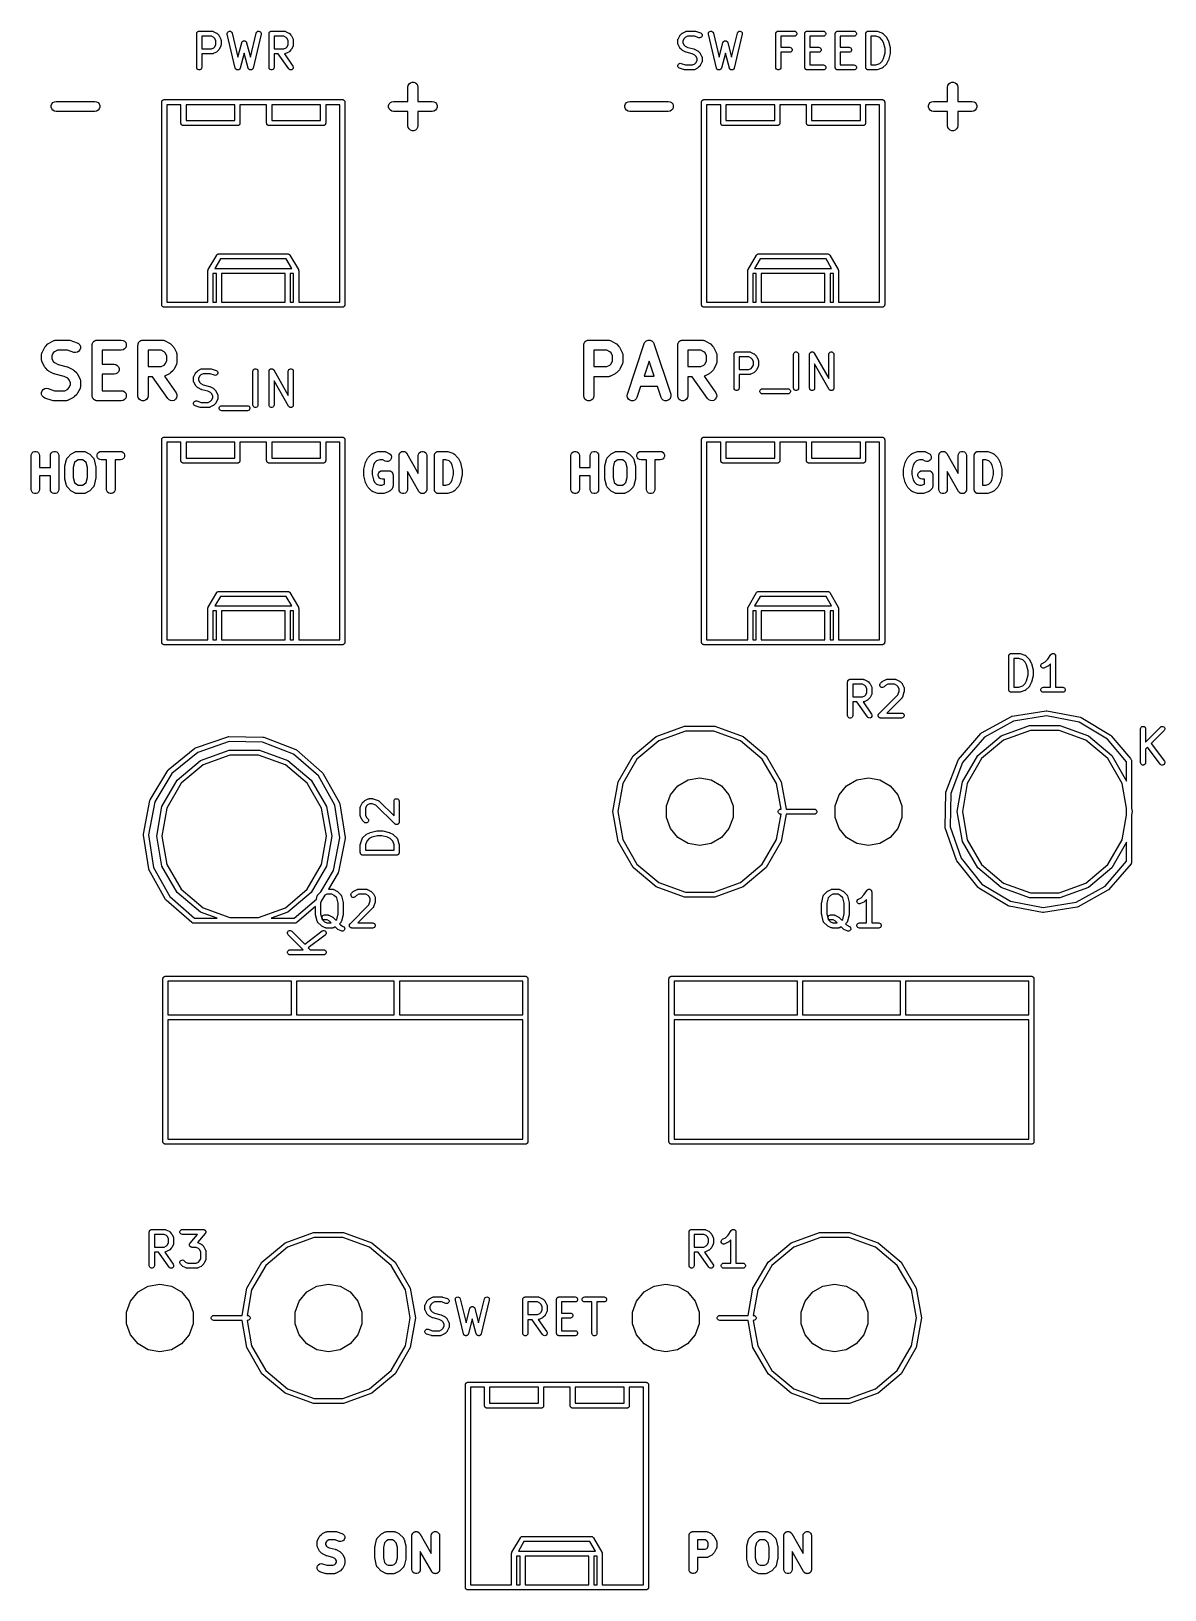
# Model space of a CAD drawing. Extents: x 100.7 to 134.3, y -98.1 to -51.9.
import ezdxf

# ---------------------------------------------------------------- set-up
doc = ezdxf.new("R2010")
doc.units = 0
doc.header["$MEASUREMENT"] = 0
doc.layers.add('BLACK', color=7, linetype='CONTINUOUS')

msp = doc.modelspace()

# ---------------------------------------------------------------- linework, layer by layer
at = {"layer": 'Black'}
for p, q in [((105.592, -51.9524), (105.593, -51.9459)), ((105.592, -52.9524), (105.592, -51.9524)), ((105.593, -51.9394), (105.595, -51.9332)), ((105.593, -51.9459), (105.593, -51.9394)), ((105.595, -51.9332), (105.596, -51.9267)), ((105.596, -51.9267), (105.599, -51.921)), ((105.599, -51.921), (105.602, -51.9149)), ((105.602, -51.9149), (105.606, -51.9099)), ((105.606, -51.9099), (105.609, -51.9042)), ((105.609, -51.9042), (105.614, -51.9)), ((105.614, -51.9), (105.618, -51.8949)), ((105.618, -51.8949), (105.624, -51.8916)), ((105.624, -51.8916), (105.629, -51.8874)), ((105.629, -51.8874), (105.635, -51.8852)), ((105.635, -51.8852), (105.641, -51.8819)), ((105.641, -51.8819), (105.647, -51.8808)), ((105.647, -51.8808), (105.654, -51.8785)), ((105.654, -51.8785), (105.66, -51.8785)), ((105.66, -51.8785), (105.667, -51.8774)), ((105.667, -51.8774), (106.048, -51.8774)), ((105.742, -52.0274), (105.742, -52.4012)), ((106.03, -52.0274), (105.742, -52.0274)), ((106.098, -52.0616), (106.03, -52.0274)), ((106.048, -51.8774), (106.052, -51.8781)), ((106.052, -51.8781), (106.056, -51.8779)), ((106.056, -51.8779), (106.065, -51.8804)), ((106.065, -51.8804), (106.073, -51.8819)), ((106.073, -51.8819), (106.077, -51.8841)), ((106.077, -51.8841), (106.081, -51.8853)), ((106.081, -51.8853), (106.176, -51.9329)), ((106.129, -52.092), (106.098, -52.0616)), ((106.163, -52.1606), (106.129, -52.092)), ((106.163, -52.268), (106.163, -52.1606)), ((106.176, -51.9329), (106.186, -51.9401)), ((106.186, -51.9401), (106.196, -51.947)), ((106.196, -51.947), (106.244, -51.9946)), ((106.244, -51.9946), (106.25, -52.0044)), ((106.25, -52.0044), (106.258, -52.0141)), ((106.258, -52.0141), (106.305, -52.1093)), ((106.305, -52.1093), (106.306, -52.1135)), ((106.306, -52.1135), (106.309, -52.1172)), ((106.309, -52.1172), (106.31, -52.1259)), ((106.31, -52.1259), (106.313, -52.1343)), ((106.313, -52.1343), (106.312, -52.1386)), ((106.312, -52.1386), (106.313, -52.1429)), ((106.313, -52.1429), (106.313, -52.2857)), ((106.497, -51.9437), (106.504, -51.9188)), ((106.498, -51.9698), (106.497, -51.9437)), ((106.737, -52.9698), (106.498, -51.9698)), ((106.504, -51.9188), (106.52, -51.8979)), ((106.52, -51.8979), (106.542, -51.8835)), ((106.542, -51.8835), (106.567, -51.8775)), ((106.567, -51.8775), (106.593, -51.8805)), ((106.593, -51.8805), (106.616, -51.8922)), ((106.616, -51.8922), (106.634, -51.9111)), ((106.634, -51.9111), (106.644, -51.935)), ((106.644, -51.935), (106.814, -52.6459)), ((106.952, -52.1813), (106.957, -52.1767)), ((106.957, -52.1767), (106.963, -52.1739)), ((106.963, -52.1739), (106.968, -52.1701)), ((106.968, -52.1701), (106.975, -52.1684)), ((106.975, -52.1684), (106.981, -52.1657)), ((106.981, -52.1657), (106.987, -52.1651)), ((106.987, -52.1651), (106.994, -52.1634)), ((106.994, -52.1634), (107, -52.1639)), ((107, -52.1639), (107.006, -52.1634)), ((107.006, -52.1634), (107.013, -52.1651)), ((107.013, -52.1651), (107.019, -52.1657)), ((107.019, -52.1657), (107.025, -52.1684)), ((107.025, -52.1684), (107.032, -52.1701)), ((107.032, -52.1701), (107.037, -52.1739)), ((107.037, -52.1739), (107.043, -52.1767)), ((107.043, -52.1767), (107.048, -52.1813)), ((107.186, -52.6459), (107.356, -51.935)), ((107.502, -51.9698), (107.263, -52.9698)), ((107.356, -51.935), (107.366, -51.9111)), ((107.366, -51.9111), (107.384, -51.8922)), ((107.384, -51.8922), (107.407, -51.8805)), ((107.407, -51.8805), (107.433, -51.8775)), ((107.433, -51.8775), (107.458, -51.8835)), ((107.458, -51.8835), (107.48, -51.8979)), ((107.48, -51.8979), (107.496, -51.9188)), ((107.496, -51.9188), (107.503, -51.9437)), ((107.503, -51.9437), (107.502, -51.9698)), ((107.735, -51.9524), (107.736, -51.9459)), ((107.735, -52.9524), (107.735, -51.9524)), ((107.736, -51.9394), (107.738, -51.9332)), ((107.736, -51.9459), (107.736, -51.9394)), ((107.738, -51.9332), (107.739, -51.9267)), ((107.739, -51.9267), (107.742, -51.921)), ((107.742, -51.921), (107.745, -51.9149)), ((107.745, -51.9149), (107.749, -51.9099)), ((107.749, -51.9099), (107.752, -51.9042)), ((107.752, -51.9042), (107.757, -51.9)), ((107.757, -51.9), (107.761, -51.8949)), ((107.761, -51.8949), (107.767, -51.8916)), ((107.767, -51.8916), (107.772, -51.8874)), ((107.772, -51.8874), (107.778, -51.8852)), ((107.778, -51.8852), (107.784, -51.8819)), ((107.784, -51.8819), (107.79, -51.8808)), ((107.79, -51.8808), (107.796, -51.8785)), ((107.796, -51.8785), (107.803, -51.8785)), ((107.803, -51.8785), (107.81, -51.8774)), ((107.81, -51.8774), (108.19, -51.8774)), ((107.885, -52.0274), (107.885, -52.4012)), ((108.173, -52.0274), (107.885, -52.0274)), ((108.241, -52.0616), (108.173, -52.0274)), ((108.19, -51.8774), (108.195, -51.8781)), ((108.195, -51.8781), (108.199, -51.8779)), ((108.199, -51.8779), (108.207, -51.8804)), ((108.207, -51.8804), (108.216, -51.8819)), ((108.216, -51.8819), (108.22, -51.8841)), ((108.22, -51.8841), (108.224, -51.8853)), ((108.224, -51.8853), (108.319, -51.9329)), ((108.272, -52.092), (108.241, -52.0616)), ((108.306, -52.1606), (108.272, -52.092)), ((108.306, -52.268), (108.306, -52.1606)), ((108.319, -51.9329), (108.329, -51.9401)), ((108.329, -51.9401), (108.339, -51.947)), ((108.339, -51.947), (108.386, -51.9946)), ((108.386, -51.9946), (108.393, -52.0044)), ((108.393, -52.0044), (108.4, -52.0141)), ((108.4, -52.0141), (108.448, -52.1093)), ((108.448, -52.1093), (108.449, -52.1135)), ((108.449, -52.1135), (108.451, -52.1172)), ((108.451, -52.1172), (108.453, -52.1259)), ((108.453, -52.1259), (108.455, -52.1343)), ((108.455, -52.1343), (108.455, -52.1386)), ((108.455, -52.1386), (108.456, -52.1429)), ((108.456, -52.1429), (108.456, -52.2857)), ((119.854, -52.1343), (119.857, -52.1259)), ((119.854, -52.1386), (119.854, -52.1343)), ((119.854, -52.1429), (119.854, -52.1386)), ((119.854, -52.2381), (119.854, -52.1429)), ((119.857, -52.1259), (119.858, -52.1172)), ((119.858, -52.1172), (119.86, -52.1135)), ((119.86, -52.1135), (119.861, -52.1093)), ((119.861, -52.1093), (119.909, -52.0141)), ((119.909, -52.0141), (119.916, -52.0044)), ((119.916, -52.0044), (119.923, -51.9946)), ((119.923, -51.9946), (119.971, -51.947)), ((119.971, -51.947), (119.981, -51.9401)), ((119.981, -51.9401), (119.99, -51.9329)), ((119.99, -51.9329), (120.086, -51.8853)), ((120.038, -52.092), (120.004, -52.1606)), ((120.004, -52.1606), (120.004, -52.2204)), ((120.068, -52.0616), (120.038, -52.092)), ((120.137, -52.0274), (120.068, -52.0616)), ((120.086, -51.8853), (120.09, -51.8841)), ((120.09, -51.8841), (120.093, -51.8819)), ((120.093, -51.8819), (120.102, -51.8804)), ((120.102, -51.8804), (120.11, -51.8779)), ((120.11, -51.8779), (120.115, -51.8781)), ((120.115, -51.8781), (120.119, -51.8774)), ((120.119, -51.8774), (120.357, -51.8774)), ((120.345, -52.0274), (120.137, -52.0274)), ((120.476, -52.0712), (120.345, -52.0274)), ((120.357, -51.8774), (120.369, -51.8795)), ((120.369, -51.8795), (120.381, -51.8812)), ((120.381, -51.8812), (120.524, -51.9288)), ((120.502, -52.075), (120.476, -52.0712)), ((120.528, -52.0697), (120.502, -52.075)), ((120.524, -51.9288), (120.547, -51.9413)), ((120.55, -52.0561), (120.528, -52.0697)), ((120.547, -51.9413), (120.564, -51.9607)), ((120.566, -52.0357), (120.55, -52.0561)), ((120.564, -51.9607), (120.573, -51.985)), ((120.574, -52.011), (120.566, -52.0357)), ((120.573, -51.985), (120.574, -52.011)), ((120.759, -51.9437), (120.766, -51.9188)), ((120.76, -51.9698), (120.759, -51.9437)), ((120.998, -52.9698), (120.76, -51.9698)), ((120.766, -51.9188), (120.782, -51.8979)), ((120.782, -51.8979), (120.804, -51.8835)), ((120.804, -51.8835), (120.829, -51.8775)), ((120.829, -51.8775), (120.855, -51.8805)), ((120.855, -51.8805), (120.878, -51.8922)), ((120.878, -51.8922), (120.896, -51.9111)), ((120.896, -51.9111), (120.906, -51.935)), ((120.906, -51.935), (121.076, -52.6459)), ((121.214, -52.1813), (121.219, -52.1767)), ((121.219, -52.1767), (121.225, -52.1739)), ((121.225, -52.1739), (121.23, -52.1701)), ((121.23, -52.1701), (121.237, -52.1684)), ((121.237, -52.1684), (121.242, -52.1657)), ((121.242, -52.1657), (121.249, -52.1651)), ((121.249, -52.1651), (121.255, -52.1634)), ((121.255, -52.1634), (121.262, -52.1639)), ((121.262, -52.1639), (121.268, -52.1634)), ((121.268, -52.1634), (121.275, -52.1651)), ((121.275, -52.1651), (121.281, -52.1657)), ((121.281, -52.1657), (121.287, -52.1684)), ((121.287, -52.1684), (121.294, -52.1701)), ((121.294, -52.1701), (121.299, -52.1739)), ((121.299, -52.1739), (121.305, -52.1767)), ((121.305, -52.1767), (121.31, -52.1813)), ((121.448, -52.6459), (121.618, -51.935)), ((121.763, -51.9698), (121.525, -52.9698)), ((121.618, -51.935), (121.628, -51.9111)), ((121.628, -51.9111), (121.646, -51.8922)), ((121.646, -51.8922), (121.669, -51.8805)), ((121.669, -51.8805), (121.695, -51.8775)), ((121.695, -51.8775), (121.72, -51.8835)), ((121.72, -51.8835), (121.742, -51.8979)), ((121.742, -51.8979), (121.758, -51.9188)), ((121.758, -51.9188), (121.765, -51.9437)), ((121.765, -51.9437), (121.763, -51.9698)), ((122.758, -51.9524), (122.759, -51.9459)), ((122.758, -52.9524), (122.758, -51.9524)), ((122.759, -51.9394), (122.762, -51.9332)), ((122.759, -51.9459), (122.759, -51.9394)), ((122.762, -51.9332), (122.763, -51.9267)), ((122.763, -51.9267), (122.766, -51.921)), ((122.766, -51.921), (122.768, -51.9149)), ((122.768, -51.9149), (122.773, -51.9099)), ((122.773, -51.9099), (122.776, -51.9042)), ((122.776, -51.9042), (122.781, -51.9)), ((122.781, -51.9), (122.785, -51.8949)), ((122.785, -51.8949), (122.791, -51.8916)), ((122.791, -51.8916), (122.796, -51.8874)), ((122.796, -51.8874), (122.802, -51.8852)), ((122.802, -51.8852), (122.808, -51.8819)), ((122.808, -51.8819), (122.814, -51.8808)), ((122.814, -51.8808), (122.82, -51.8785)), ((122.82, -51.8785), (122.827, -51.8785)), ((122.827, -51.8785), (122.833, -51.8774)), ((122.833, -51.8774), (123.31, -51.8774)), ((123.31, -52.0274), (122.908, -52.0274)), ((122.908, -52.0274), (122.908, -52.3536)), ((123.31, -51.8774), (123.335, -51.8819)), ((123.335, -52.0229), (123.31, -52.0274)), ((123.335, -51.8819), (123.358, -51.8949)), ((123.358, -52.0098), (123.335, -52.0229)), ((123.358, -51.8949), (123.374, -51.9149)), ((123.374, -51.9899), (123.358, -52.0098)), ((123.374, -51.9149), (123.383, -51.9394)), ((123.383, -51.9654), (123.374, -51.9899)), ((123.383, -51.9394), (123.383, -51.9654)), ((123.615, -51.9524), (123.617, -51.9459)), ((123.615, -52.9524), (123.615, -51.9524)), ((123.617, -51.9394), (123.619, -51.9332)), ((123.617, -51.9459), (123.617, -51.9394)), ((123.619, -51.9332), (123.62, -51.9267)), ((123.62, -51.9267), (123.623, -51.921)), ((123.623, -51.921), (123.626, -51.9149)), ((123.626, -51.9149), (123.63, -51.9099)), ((123.63, -51.9099), (123.633, -51.9042)), ((123.633, -51.9042), (123.638, -51.9)), ((123.638, -51.9), (123.642, -51.8949)), ((123.642, -51.8949), (123.648, -51.8916)), ((123.648, -51.8916), (123.653, -51.8874)), ((123.653, -51.8874), (123.659, -51.8852)), ((123.659, -51.8852), (123.665, -51.8819)), ((123.665, -51.8819), (123.671, -51.8808)), ((123.671, -51.8808), (123.677, -51.8785)), ((123.677, -51.8785), (123.684, -51.8785)), ((123.684, -51.8785), (123.69, -51.8774)), ((123.69, -51.8774), (124.167, -51.8774)), ((124.167, -52.0274), (123.765, -52.0274)), ((123.765, -52.0274), (123.765, -52.3536)), ((124.167, -51.8774), (124.192, -51.8819)), ((124.192, -52.0229), (124.167, -52.0274)), ((124.192, -51.8819), (124.215, -51.8949)), ((124.215, -52.0098), (124.192, -52.0229)), ((124.215, -51.8949), (124.232, -51.9149)), ((124.232, -51.9899), (124.215, -52.0098)), ((124.232, -51.9149), (124.241, -51.9394)), ((124.241, -51.9654), (124.232, -51.9899)), ((124.241, -51.9394), (124.241, -51.9654)), ((124.52, -51.9524), (124.521, -51.9459)), ((124.52, -52.9524), (124.52, -51.9524)), ((124.521, -51.9394), (124.524, -51.9332)), ((124.521, -51.9459), (124.521, -51.9394)), ((124.524, -51.9332), (124.525, -51.9267)), ((124.525, -51.9267), (124.528, -51.921)), ((124.528, -51.921), (124.53, -51.9149)), ((124.53, -51.9149), (124.535, -51.9099)), ((124.535, -51.9099), (124.538, -51.9042)), ((124.538, -51.9042), (124.543, -51.9)), ((124.543, -51.9), (124.547, -51.8949)), ((124.547, -51.8949), (124.553, -51.8916)), ((124.553, -51.8916), (124.558, -51.8874)), ((124.558, -51.8874), (124.564, -51.8852)), ((124.564, -51.8852), (124.57, -51.8819)), ((124.57, -51.8819), (124.576, -51.8808)), ((124.576, -51.8808), (124.582, -51.8785)), ((124.582, -51.8785), (124.589, -51.8785)), ((124.589, -51.8785), (124.595, -51.8774)), ((124.595, -51.8774), (125.071, -51.8774)), ((125.071, -52.0274), (124.67, -52.0274)), ((124.67, -52.0274), (124.67, -52.3536)), ((125.071, -51.8774), (125.097, -51.8819)), ((125.097, -52.0229), (125.071, -52.0274)), ((125.097, -51.8819), (125.12, -51.8949)), ((125.12, -52.0098), (125.097, -52.0229)), ((125.12, -51.8949), (125.136, -51.9149)), ((125.136, -51.9899), (125.12, -52.0098)), ((125.136, -51.9149), (125.145, -51.9394)), ((125.145, -51.9654), (125.136, -51.9899)), ((125.145, -51.9394), (125.145, -51.9654)), ((125.425, -51.9524), (125.426, -51.9459)), ((125.425, -52.9524), (125.425, -51.9524)), ((125.426, -51.9394), (125.428, -51.9332)), ((125.426, -51.9459), (125.426, -51.9394)), ((125.428, -51.9332), (125.43, -51.9267)), ((125.43, -51.9267), (125.433, -51.921)), ((125.433, -51.921), (125.435, -51.9149)), ((125.435, -51.9149), (125.439, -51.9099)), ((125.439, -51.9099), (125.443, -51.9042)), ((125.443, -51.9042), (125.448, -51.9)), ((125.448, -51.9), (125.452, -51.8949)), ((125.452, -51.8949), (125.457, -51.8916)), ((125.457, -51.8916), (125.462, -51.8874)), ((125.462, -51.8874), (125.469, -51.8852)), ((125.469, -51.8852), (125.474, -51.8819)), ((125.474, -51.8819), (125.481, -51.8808)), ((125.481, -51.8808), (125.487, -51.8785)), ((125.487, -51.8785), (125.494, -51.8785)), ((125.494, -51.8785), (125.5, -51.8774)), ((125.5, -51.8774), (125.738, -51.8774)), ((125.575, -52.0274), (125.575, -52.8774)), ((125.726, -52.0274), (125.575, -52.0274)), ((125.84, -52.0656), (125.726, -52.0274)), ((125.738, -51.8774), (125.75, -51.8795)), ((125.75, -51.8795), (125.762, -51.8812)), ((125.762, -51.8812), (125.905, -51.9288)), ((125.915, -52.1397), (125.84, -52.0656)), ((125.905, -51.9288), (125.908, -51.9309)), ((125.908, -51.9309), (125.913, -51.932)), ((125.913, -51.932), (125.92, -51.9371)), ((125.953, -52.2167), (125.915, -52.1397)), ((125.92, -51.9371), (125.928, -51.9413)), ((125.928, -51.9413), (125.93, -51.9445)), ((125.93, -51.9445), (125.934, -51.947)), ((125.934, -51.947), (126.029, -52.0422)), ((126.029, -52.0422), (126.036, -52.052)), ((126.036, -52.052), (126.043, -52.0617)), ((126.043, -52.0617), (126.091, -52.1569)), ((126.091, -52.1569), (126.093, -52.1648)), ((126.093, -52.1648), (126.097, -52.1723)), ((126.097, -52.1723), (126.144, -52.3628)), ((105.742, -52.4012), (106.03, -52.4012)), ((106.048, -52.5512), (105.742, -52.5512)), ((105.742, -52.5512), (105.742, -52.9524)), ((106.03, -52.4012), (106.098, -52.3669)), ((106.052, -52.5504), (106.048, -52.5512)), ((106.056, -52.5507), (106.052, -52.5504)), ((106.065, -52.5482), (106.056, -52.5507)), ((106.073, -52.5467), (106.065, -52.5482)), ((106.077, -52.5445), (106.073, -52.5467)), ((106.081, -52.5433), (106.077, -52.5445)), ((106.176, -52.4957), (106.081, -52.5433)), ((106.098, -52.3669), (106.129, -52.3365)), ((106.129, -52.3365), (106.163, -52.268)), ((106.186, -52.4885), (106.176, -52.4957)), ((106.196, -52.4816), (106.186, -52.4885)), ((106.244, -52.434), (106.196, -52.4816)), ((106.25, -52.4242), (106.244, -52.434)), ((106.258, -52.4145), (106.25, -52.4242)), ((106.305, -52.3193), (106.258, -52.4145)), ((106.306, -52.3151), (106.305, -52.3193)), ((106.309, -52.3114), (106.306, -52.3151)), ((106.31, -52.3027), (106.309, -52.3114)), ((106.313, -52.2943), (106.31, -52.3027)), ((106.313, -52.2857), (106.312, -52.29)), ((106.312, -52.29), (106.313, -52.2943)), ((106.814, -52.6459), (106.928, -52.2188)), ((107, -52.5292), (106.882, -52.9717)), ((106.928, -52.2188), (106.93, -52.2127)), ((106.93, -52.2127), (106.932, -52.2063)), ((106.932, -52.2063), (106.936, -52.201)), ((106.936, -52.201), (106.939, -52.1951)), ((106.939, -52.1951), (106.943, -52.1904)), ((106.943, -52.1904), (106.947, -52.185)), ((106.947, -52.185), (106.952, -52.1813)), ((107.118, -52.9717), (107, -52.5292)), ((107.048, -52.1813), (107.053, -52.185)), ((107.053, -52.185), (107.057, -52.1904)), ((107.057, -52.1904), (107.061, -52.1951)), ((107.061, -52.1951), (107.064, -52.201)), ((107.064, -52.201), (107.068, -52.2063)), ((107.068, -52.2063), (107.07, -52.2127)), ((107.07, -52.2127), (107.072, -52.2188)), ((107.072, -52.2188), (107.186, -52.6459)), ((107.885, -52.4012), (108.173, -52.4012)), ((108.009, -52.5512), (107.885, -52.5512)), ((107.885, -52.5512), (107.885, -52.9524)), ((108.32, -52.9954), (108.009, -52.5512)), ((108.173, -52.4012), (108.241, -52.3669)), ((108.195, -52.5504), (108.192, -52.551)), ((108.192, -52.551), (108.442, -52.9094)), ((108.199, -52.5507), (108.195, -52.5504)), ((108.207, -52.5482), (108.199, -52.5507)), ((108.216, -52.5467), (108.207, -52.5482)), ((108.22, -52.5445), (108.216, -52.5467)), ((108.224, -52.5433), (108.22, -52.5445)), ((108.319, -52.4957), (108.224, -52.5433)), ((108.241, -52.3669), (108.272, -52.3365)), ((108.272, -52.3365), (108.306, -52.268)), ((108.329, -52.4885), (108.319, -52.4957)), ((108.339, -52.4816), (108.329, -52.4885)), ((108.386, -52.434), (108.339, -52.4816)), ((108.393, -52.4242), (108.386, -52.434)), ((108.4, -52.4145), (108.393, -52.4242)), ((108.448, -52.3193), (108.4, -52.4145)), ((108.449, -52.3151), (108.448, -52.3193)), ((108.451, -52.3114), (108.449, -52.3151)), ((108.453, -52.3027), (108.451, -52.3114)), ((108.455, -52.2943), (108.453, -52.3027)), ((108.456, -52.2857), (108.455, -52.29)), ((108.455, -52.29), (108.455, -52.2943)), ((119.854, -52.2424), (119.854, -52.2381)), ((119.854, -52.2467), (119.854, -52.2424)), ((119.857, -52.2551), (119.854, -52.2467)), ((119.858, -52.2637), (119.857, -52.2551)), ((119.86, -52.2675), (119.858, -52.2637)), ((119.861, -52.2716), (119.86, -52.2675)), ((119.909, -52.3669), (119.861, -52.2716)), ((119.916, -52.3765), (119.909, -52.3669)), ((119.923, -52.3864), (119.916, -52.3765)), ((119.971, -52.434), (119.923, -52.3864)), ((119.981, -52.4409), (119.971, -52.434)), ((119.99, -52.448), (119.981, -52.4409)), ((120.086, -52.4957), (119.99, -52.448)), ((120.004, -52.2204), (120.038, -52.2889)), ((120.038, -52.2889), (120.068, -52.3193)), ((120.068, -52.3193), (120.145, -52.3578)), ((120.093, -52.498), (120.086, -52.4957)), ((120.101, -52.5013), (120.093, -52.498)), ((120.283, -52.547), (120.101, -52.5013)), ((120.145, -52.3578), (120.328, -52.4034)), ((120.36, -52.5854), (120.283, -52.547)), ((120.328, -52.4034), (120.335, -52.4068)), ((120.335, -52.4068), (120.343, -52.4091)), ((120.343, -52.4091), (120.438, -52.4567)), ((120.391, -52.6159), (120.36, -52.5854)), ((120.425, -52.6844), (120.391, -52.6159)), ((120.438, -52.4567), (120.448, -52.4639)), ((120.448, -52.4639), (120.458, -52.4708)), ((120.458, -52.4708), (120.505, -52.5184)), ((120.505, -52.5184), (120.512, -52.5282)), ((120.512, -52.5282), (120.519, -52.5379)), ((120.519, -52.5379), (120.567, -52.6331)), ((120.567, -52.6331), (120.568, -52.6373)), ((120.568, -52.6373), (120.57, -52.641)), ((120.57, -52.641), (120.572, -52.6497)), ((121.076, -52.6459), (121.189, -52.2188)), ((121.262, -52.5292), (121.144, -52.9717)), ((121.189, -52.2188), (121.192, -52.2127)), ((121.192, -52.2127), (121.194, -52.2063)), ((121.194, -52.2063), (121.198, -52.201)), ((121.198, -52.201), (121.2, -52.1951)), ((121.2, -52.1951), (121.205, -52.1904)), ((121.205, -52.1904), (121.209, -52.185)), ((121.209, -52.185), (121.214, -52.1813)), ((121.38, -52.9717), (121.262, -52.5292)), ((121.31, -52.1813), (121.315, -52.185)), ((121.315, -52.185), (121.319, -52.1904)), ((121.319, -52.1904), (121.323, -52.1951)), ((121.323, -52.1951), (121.326, -52.201)), ((121.326, -52.201), (121.33, -52.2063)), ((121.33, -52.2063), (121.332, -52.2127)), ((121.332, -52.2127), (121.334, -52.2188)), ((121.334, -52.2188), (121.448, -52.6459)), ((122.908, -52.3536), (123.167, -52.3536)), ((123.167, -52.5036), (122.908, -52.5036)), ((122.908, -52.5036), (122.908, -52.9524)), ((123.167, -52.3536), (123.192, -52.3581)), ((123.192, -52.499), (123.167, -52.5036)), ((123.192, -52.3581), (123.215, -52.3711)), ((123.215, -52.486), (123.192, -52.499)), ((123.215, -52.3711), (123.232, -52.3911)), ((123.232, -52.4661), (123.215, -52.486)), ((123.232, -52.3911), (123.241, -52.4155)), ((123.241, -52.4416), (123.232, -52.4661)), ((123.241, -52.4155), (123.241, -52.4416)), ((123.765, -52.3536), (124.024, -52.3536)), ((124.024, -52.5036), (123.765, -52.5036)), ((123.765, -52.5036), (123.765, -52.8774)), ((124.024, -52.3536), (124.049, -52.3581)), ((124.049, -52.499), (124.024, -52.5036)), ((124.049, -52.3581), (124.072, -52.3711)), ((124.072, -52.486), (124.049, -52.499)), ((124.072, -52.3711), (124.089, -52.3911)), ((124.089, -52.4661), (124.072, -52.486)), ((124.089, -52.3911), (124.098, -52.4155)), ((124.098, -52.4416), (124.089, -52.4661)), ((124.098, -52.4155), (124.098, -52.4416)), ((124.67, -52.3536), (124.929, -52.3536)), ((124.929, -52.5036), (124.67, -52.5036)), ((124.67, -52.5036), (124.67, -52.8774)), ((124.929, -52.3536), (124.954, -52.3581)), ((124.954, -52.499), (124.929, -52.5036)), ((124.954, -52.3581), (124.977, -52.3711)), ((124.977, -52.486), (124.954, -52.499)), ((124.977, -52.3711), (124.994, -52.3911)), ((124.994, -52.4661), (124.977, -52.486)), ((124.994, -52.3911), (125.002, -52.4155)), ((125.002, -52.4416), (124.994, -52.4661)), ((125.002, -52.4155), (125.002, -52.4416)), ((125.996, -52.3902), (125.953, -52.2167)), ((125.953, -52.6881), (125.996, -52.5146)), ((125.996, -52.5146), (125.996, -52.3902)), ((126.144, -52.542), (126.097, -52.7325)), ((126.144, -52.3628), (126.145, -52.3719)), ((126.145, -52.5328), (126.144, -52.542)), ((126.145, -52.3719), (126.146, -52.381)), ((126.146, -52.5238), (126.145, -52.5328)), ((126.146, -52.381), (126.146, -52.5238)), ((105.596, -52.978), (105.592, -52.9524)), ((105.609, -53.0006), (105.596, -52.978)), ((105.629, -53.0173), (105.609, -53.0006)), ((105.654, -53.0262), (105.629, -53.0173)), ((105.68, -53.0262), (105.654, -53.0262)), ((105.704, -53.0173), (105.68, -53.0262)), ((105.724, -53.0006), (105.704, -53.0173)), ((105.737, -52.978), (105.724, -53.0006)), ((105.742, -52.9524), (105.737, -52.978)), ((106.74, -52.9768), (106.737, -52.9698)), ((106.742, -52.9842), (106.74, -52.9768)), ((106.745, -52.9886), (106.742, -52.9842)), ((106.747, -52.9937), (106.745, -52.9886)), ((106.752, -52.9992), (106.747, -52.9937)), ((106.757, -53.0055), (106.752, -52.9992)), ((106.761, -53.0086), (106.757, -53.0055)), ((106.765, -53.0126), (106.761, -53.0086)), ((106.772, -53.016), (106.765, -53.0126)), ((106.778, -53.0204), (106.772, -53.016)), ((106.783, -53.0218), (106.778, -53.0204)), ((106.788, -53.0243), (106.783, -53.0218)), ((106.796, -53.0251), (106.788, -53.0243)), ((106.803, -53.0271), (106.796, -53.0251)), ((106.809, -53.0266), (106.803, -53.0271)), ((106.814, -53.0272), (106.809, -53.0266)), ((106.821, -53.0255), (106.814, -53.0272)), ((106.829, -53.0248), (106.821, -53.0255)), ((106.834, -53.0225), (106.829, -53.0248)), ((106.839, -53.0212), (106.834, -53.0225)), ((106.846, -53.017), (106.839, -53.0212)), ((106.853, -53.0138), (106.846, -53.017)), ((106.856, -53.0099), (106.853, -53.0138)), ((106.861, -53.0069), (106.856, -53.0099)), ((106.866, -53.0007), (106.861, -53.0069)), ((106.871, -52.9953), (106.866, -53.0007)), ((106.873, -52.9904), (106.871, -52.9953)), ((106.877, -52.986), (106.873, -52.9904)), ((106.879, -52.9786), (106.877, -52.986)), ((106.882, -52.9717), (106.879, -52.9786)), ((107.121, -52.9786), (107.118, -52.9717)), ((107.123, -52.986), (107.121, -52.9786)), ((107.127, -52.9904), (107.123, -52.986)), ((107.129, -52.9953), (107.127, -52.9904)), ((107.134, -53.0007), (107.129, -52.9953)), ((107.139, -53.0069), (107.134, -53.0007)), ((107.144, -53.0099), (107.139, -53.0069)), ((107.147, -53.0138), (107.144, -53.0099)), ((107.154, -53.017), (107.147, -53.0138)), ((107.161, -53.0212), (107.154, -53.017)), ((107.166, -53.0225), (107.161, -53.0212)), ((107.171, -53.0248), (107.166, -53.0225)), ((107.179, -53.0255), (107.171, -53.0248)), ((107.186, -53.0272), (107.179, -53.0255)), ((107.191, -53.0266), (107.186, -53.0272)), ((107.197, -53.0271), (107.191, -53.0266)), ((107.204, -53.0251), (107.197, -53.0271)), ((107.212, -53.0243), (107.204, -53.0251)), ((107.217, -53.0218), (107.212, -53.0243)), ((107.222, -53.0204), (107.217, -53.0218)), ((107.228, -53.016), (107.222, -53.0204)), ((107.235, -53.0126), (107.228, -53.016)), ((107.239, -53.0086), (107.235, -53.0126)), ((107.243, -53.0055), (107.239, -53.0086)), ((107.248, -52.9992), (107.243, -53.0055)), ((107.253, -52.9937), (107.248, -52.9992)), ((107.255, -52.9886), (107.253, -52.9937)), ((107.258, -52.9842), (107.255, -52.9886)), ((107.26, -52.9768), (107.258, -52.9842)), ((107.263, -52.9698), (107.26, -52.9768)), ((107.739, -52.978), (107.735, -52.9524)), ((107.752, -53.0006), (107.739, -52.978)), ((107.772, -53.0173), (107.752, -53.0006)), ((107.796, -53.0262), (107.772, -53.0173)), ((107.823, -53.0262), (107.796, -53.0262)), ((107.847, -53.0173), (107.823, -53.0262)), ((107.867, -53.0006), (107.847, -53.0173)), ((107.88, -52.978), (107.867, -53.0006)), ((107.885, -52.9524), (107.88, -52.978)), ((108.338, -53.0138), (108.32, -52.9954)), ((108.362, -53.0248), (108.338, -53.0138)), ((108.387, -53.0271), (108.362, -53.0248)), ((108.413, -53.0204), (108.387, -53.0271)), ((108.434, -53.0054), (108.413, -53.0204)), ((108.449, -52.9841), (108.434, -53.0054)), ((108.442, -52.9094), (108.453, -52.933)), ((108.456, -52.9589), (108.449, -52.9841)), ((108.453, -52.933), (108.456, -52.9589)), ((119.854, -52.8938), (119.863, -52.869)), ((119.855, -52.9198), (119.854, -52.8938)), ((119.865, -52.944), (119.855, -52.9198)), ((119.863, -52.869), (119.879, -52.8486)), ((119.882, -52.9635), (119.865, -52.944)), ((119.879, -52.8486), (119.901, -52.835)), ((119.905, -52.9759), (119.882, -52.9635)), ((119.901, -52.835), (119.927, -52.8298)), ((120.048, -53.0235), (119.905, -52.9759)), ((119.927, -52.8298), (119.952, -52.8336)), ((119.952, -52.8336), (120.084, -52.8774)), ((120.06, -53.0253), (120.048, -53.0235)), ((120.071, -53.0274), (120.06, -53.0253)), ((120.31, -53.0274), (120.071, -53.0274)), ((120.084, -52.8774), (120.292, -52.8774)), ((120.292, -52.8774), (120.36, -52.8431)), ((120.314, -53.0266), (120.31, -53.0274)), ((120.318, -53.0269), (120.314, -53.0266)), ((120.327, -53.0244), (120.318, -53.0269)), ((120.335, -53.0229), (120.327, -53.0244)), ((120.339, -53.0207), (120.335, -53.0229)), ((120.343, -53.0195), (120.339, -53.0207)), ((120.438, -52.9718), (120.343, -53.0195)), ((120.36, -52.8431), (120.391, -52.8127)), ((120.391, -52.8127), (120.425, -52.7442)), ((120.425, -52.7442), (120.425, -52.6844)), ((120.448, -52.9647), (120.438, -52.9718)), ((120.458, -52.9578), (120.448, -52.9647)), ((120.505, -52.9102), (120.458, -52.9578)), ((120.512, -52.9003), (120.505, -52.9102)), ((120.519, -52.8907), (120.512, -52.9003)), ((120.567, -52.7954), (120.519, -52.8907)), ((120.568, -52.7913), (120.567, -52.7954)), ((120.57, -52.7876), (120.568, -52.7913)), ((120.572, -52.7789), (120.57, -52.7876)), ((120.572, -52.6497), (120.575, -52.6581)), ((120.575, -52.7705), (120.572, -52.7789)), ((120.575, -52.6581), (120.574, -52.6624)), ((120.574, -52.6624), (120.575, -52.6667)), ((120.575, -52.7619), (120.574, -52.7662)), ((120.574, -52.7662), (120.575, -52.7705)), ((120.575, -52.6667), (120.575, -52.7619)), ((121.002, -52.9768), (120.998, -52.9698)), ((121.003, -52.9842), (121.002, -52.9768)), ((121.007, -52.9886), (121.003, -52.9842)), ((121.009, -52.9937), (121.007, -52.9886)), ((121.014, -52.9992), (121.009, -52.9937)), ((121.018, -53.0055), (121.014, -52.9992)), ((121.023, -53.0086), (121.018, -53.0055)), ((121.027, -53.0126), (121.023, -53.0086)), ((121.034, -53.016), (121.027, -53.0126)), ((121.04, -53.0204), (121.034, -53.016)), ((121.045, -53.0218), (121.04, -53.0204)), ((121.05, -53.0243), (121.045, -53.0218)), ((121.058, -53.0251), (121.05, -53.0243)), ((121.065, -53.0271), (121.058, -53.0251)), ((121.07, -53.0266), (121.065, -53.0271)), ((121.076, -53.0272), (121.07, -53.0266)), ((121.083, -53.0255), (121.076, -53.0272)), ((121.091, -53.0248), (121.083, -53.0255)), ((121.096, -53.0225), (121.091, -53.0248)), ((121.101, -53.0212), (121.096, -53.0225)), ((121.108, -53.017), (121.101, -53.0212)), ((121.115, -53.0138), (121.108, -53.017)), ((121.118, -53.0099), (121.115, -53.0138)), ((121.123, -53.0069), (121.118, -53.0099)), ((121.128, -53.0007), (121.123, -53.0069)), ((121.133, -52.9953), (121.128, -53.0007)), ((121.135, -52.9904), (121.133, -52.9953)), ((121.138, -52.986), (121.135, -52.9904)), ((121.141, -52.9786), (121.138, -52.986)), ((121.144, -52.9717), (121.141, -52.9786)), ((121.383, -52.9786), (121.38, -52.9717)), ((121.385, -52.986), (121.383, -52.9786)), ((121.389, -52.9904), (121.385, -52.986)), ((121.391, -52.9953), (121.389, -52.9904)), ((121.396, -53.0007), (121.391, -52.9953)), ((121.401, -53.0069), (121.396, -53.0007)), ((121.405, -53.0099), (121.401, -53.0069)), ((121.409, -53.0138), (121.405, -53.0099)), ((121.416, -53.017), (121.409, -53.0138)), ((121.423, -53.0212), (121.416, -53.017)), ((121.428, -53.0225), (121.423, -53.0212)), ((121.433, -53.0248), (121.428, -53.0225)), ((121.441, -53.0255), (121.433, -53.0248)), ((121.448, -53.0272), (121.441, -53.0255)), ((121.453, -53.0266), (121.448, -53.0272)), ((121.459, -53.0271), (121.453, -53.0266)), ((121.466, -53.0251), (121.459, -53.0271)), ((121.474, -53.0243), (121.466, -53.0251)), ((121.479, -53.0218), (121.474, -53.0243)), ((121.484, -53.0204), (121.479, -53.0218)), ((121.49, -53.016), (121.484, -53.0204)), ((121.497, -53.0126), (121.49, -53.016)), ((121.501, -53.0086), (121.497, -53.0126)), ((121.505, -53.0055), (121.501, -53.0086)), ((121.51, -52.9992), (121.505, -53.0055)), ((121.515, -52.9937), (121.51, -52.9992)), ((121.517, -52.9886), (121.515, -52.9937)), ((121.52, -52.9842), (121.517, -52.9886)), ((121.522, -52.9768), (121.52, -52.9842)), ((121.525, -52.9698), (121.522, -52.9768)), ((122.763, -52.978), (122.758, -52.9524)), ((122.776, -53.0006), (122.763, -52.978)), ((122.796, -53.0173), (122.776, -53.0006)), ((122.82, -53.0262), (122.796, -53.0173)), ((122.846, -53.0262), (122.82, -53.0262)), ((122.871, -53.0173), (122.846, -53.0262)), ((122.891, -53.0006), (122.871, -53.0173)), ((122.904, -52.978), (122.891, -53.0006)), ((122.908, -52.9524), (122.904, -52.978)), ((123.617, -52.9588), (123.615, -52.9524)), ((123.617, -52.9654), (123.617, -52.9588)), ((123.619, -52.9716), (123.617, -52.9654)), ((123.62, -52.978), (123.619, -52.9716)), ((123.623, -52.9837), (123.62, -52.978)), ((123.626, -52.9899), (123.623, -52.9837)), ((123.63, -52.9949), (123.626, -52.9899)), ((123.633, -53.0006), (123.63, -52.9949)), ((123.638, -53.0048), (123.633, -53.0006)), ((123.642, -53.0098), (123.638, -53.0048)), ((123.648, -53.0131), (123.642, -53.0098)), ((123.653, -53.0173), (123.648, -53.0131)), ((123.659, -53.0196), (123.653, -53.0173)), ((123.665, -53.0229), (123.659, -53.0196)), ((123.671, -53.024), (123.665, -53.0229)), ((123.677, -53.0262), (123.671, -53.024)), ((123.684, -53.0262), (123.677, -53.0262)), ((123.69, -53.0274), (123.684, -53.0262)), ((124.167, -53.0274), (123.69, -53.0274)), ((123.765, -52.8774), (124.167, -52.8774)), ((124.167, -52.8774), (124.192, -52.8819)), ((124.192, -53.0229), (124.167, -53.0274)), ((124.192, -52.8819), (124.215, -52.8949)), ((124.215, -53.0098), (124.192, -53.0229)), ((124.215, -52.8949), (124.232, -52.9149)), ((124.232, -52.9899), (124.215, -53.0098)), ((124.232, -52.9149), (124.241, -52.9394)), ((124.241, -52.9654), (124.232, -52.9899)), ((124.241, -52.9394), (124.241, -52.9654)), ((124.521, -52.9588), (124.52, -52.9524)), ((124.521, -52.9654), (124.521, -52.9588)), ((124.524, -52.9716), (124.521, -52.9654)), ((124.525, -52.978), (124.524, -52.9716)), ((124.528, -52.9837), (124.525, -52.978)), ((124.53, -52.9899), (124.528, -52.9837)), ((124.535, -52.9949), (124.53, -52.9899)), ((124.538, -53.0006), (124.535, -52.9949)), ((124.543, -53.0048), (124.538, -53.0006)), ((124.547, -53.0098), (124.543, -53.0048)), ((124.553, -53.0131), (124.547, -53.0098)), ((124.558, -53.0173), (124.553, -53.0131)), ((124.564, -53.0196), (124.558, -53.0173)), ((124.57, -53.0229), (124.564, -53.0196)), ((124.576, -53.024), (124.57, -53.0229)), ((124.582, -53.0262), (124.576, -53.024)), ((124.589, -53.0262), (124.582, -53.0262)), ((124.595, -53.0274), (124.589, -53.0262)), ((125.071, -53.0274), (124.595, -53.0274)), ((124.67, -52.8774), (125.071, -52.8774)), ((125.071, -52.8774), (125.097, -52.8819)), ((125.097, -53.0229), (125.071, -53.0274)), ((125.097, -52.8819), (125.12, -52.8949)), ((125.12, -53.0098), (125.097, -53.0229)), ((125.12, -52.8949), (125.136, -52.9149)), ((125.136, -52.9899), (125.12, -53.0098)), ((125.136, -52.9149), (125.145, -52.9394)), ((125.145, -52.9654), (125.136, -52.9899)), ((125.145, -52.9394), (125.145, -52.9654)), ((125.426, -52.9588), (125.425, -52.9524)), ((125.426, -52.9654), (125.426, -52.9588)), ((125.428, -52.9716), (125.426, -52.9654)), ((125.43, -52.978), (125.428, -52.9716)), ((125.433, -52.9837), (125.43, -52.978)), ((125.435, -52.9899), (125.433, -52.9837)), ((125.439, -52.9949), (125.435, -52.9899)), ((125.443, -53.0006), (125.439, -52.9949)), ((125.448, -53.0048), (125.443, -53.0006)), ((125.452, -53.0098), (125.448, -53.0048)), ((125.457, -53.0131), (125.452, -53.0098)), ((125.462, -53.0173), (125.457, -53.0131)), ((125.469, -53.0196), (125.462, -53.0173)), ((125.474, -53.0229), (125.469, -53.0196)), ((125.481, -53.024), (125.474, -53.0229)), ((125.487, -53.0262), (125.481, -53.024)), ((125.494, -53.0262), (125.487, -53.0262)), ((125.5, -53.0274), (125.494, -53.0262)), ((125.738, -53.0274), (125.5, -53.0274)), ((125.575, -52.8774), (125.726, -52.8774)), ((125.726, -52.8774), (125.84, -52.8392)), ((125.75, -53.0253), (125.738, -53.0274)), ((125.762, -53.0235), (125.75, -53.0253)), ((125.905, -52.9759), (125.762, -53.0235)), ((125.84, -52.8392), (125.915, -52.7651)), ((125.908, -52.9739), (125.905, -52.9759)), ((125.913, -52.9727), (125.908, -52.9739)), ((125.92, -52.9677), (125.913, -52.9727)), ((125.915, -52.7651), (125.953, -52.6881)), ((125.928, -52.9635), (125.92, -52.9677)), ((125.93, -52.9603), (125.928, -52.9635)), ((125.934, -52.9578), (125.93, -52.9603)), ((126.029, -52.8626), (125.934, -52.9578)), ((126.036, -52.8527), (126.029, -52.8626)), ((126.043, -52.8431), (126.036, -52.8527)), ((126.091, -52.7478), (126.043, -52.8431)), ((126.093, -52.74), (126.091, -52.7478)), ((126.097, -52.7325), (126.093, -52.74)), ((111.85, -53.5357), (111.859, -53.4844)), ((111.85, -53.9571), (111.85, -53.5357)), ((111.859, -53.4844), (111.885, -53.4393)), ((111.885, -53.4393), (111.925, -53.4058)), ((111.925, -53.4058), (111.974, -53.388)), ((111.974, -53.388), (112.026, -53.388)), ((112.026, -53.388), (112.075, -53.4058)), ((112.075, -53.4058), (112.115, -53.4393)), ((112.115, -53.4393), (112.141, -53.4844)), ((112.141, -53.4844), (112.15, -53.5357)), ((112.15, -53.5357), (112.15, -53.9571)), ((127.85, -53.5357), (127.859, -53.4844)), ((127.85, -53.9571), (127.85, -53.5357)), ((127.859, -53.4844), (127.885, -53.4393)), ((127.885, -53.4393), (127.925, -53.4058)), ((127.925, -53.4058), (127.974, -53.388)), ((127.974, -53.388), (128.026, -53.388)), ((128.026, -53.388), (128.075, -53.4058)), ((128.075, -53.4058), (128.115, -53.4393)), ((128.115, -53.4393), (128.141, -53.4844)), ((128.141, -53.4844), (128.15, -53.5357)), ((128.15, -53.5357), (128.15, -53.9571)), ((101.299, -54.0321), (101.332, -53.9922)), ((101.332, -53.9922), (101.377, -53.9662)), ((101.377, -53.9662), (101.429, -53.9571)), ((101.429, -53.9571), (102.571, -53.9571)), ((102.571, -53.9571), (102.623, -53.9662)), ((102.623, -53.9662), (102.668, -53.9922)), ((102.668, -53.9922), (102.701, -54.0321)), ((104.555, -53.98), (104.556, -53.9735)), ((104.555, -59.98), (104.555, -53.98)), ((104.556, -53.967), (104.558, -53.9608)), ((104.556, -53.9735), (104.556, -53.967)), ((104.558, -53.9608), (104.56, -53.9543)), ((104.56, -53.9543), (104.563, -53.9487)), ((104.563, -53.9487), (104.565, -53.9425)), ((104.565, -53.9425), (104.569, -53.9375)), ((104.569, -53.9375), (104.573, -53.9318)), ((104.573, -53.9318), (104.578, -53.9276)), ((104.578, -53.9276), (104.582, -53.9225)), ((104.582, -53.9225), (104.587, -53.9193)), ((104.587, -53.9193), (104.593, -53.915)), ((104.593, -53.915), (104.599, -53.9128)), ((104.599, -53.9128), (104.604, -53.9095)), ((104.604, -53.9095), (104.611, -53.9084)), ((104.611, -53.9084), (104.617, -53.9061)), ((104.617, -53.9061), (104.624, -53.9061)), ((104.624, -53.9061), (104.63, -53.905)), ((104.63, -53.905), (109.91, -53.905)), ((109.91, -53.905), (109.916, -53.9061)), ((109.916, -53.9061), (109.923, -53.9061)), ((109.923, -53.9061), (109.929, -53.9084)), ((109.929, -53.9084), (109.936, -53.9095)), ((109.936, -53.9095), (109.941, -53.9128)), ((109.941, -53.9128), (109.947, -53.915)), ((109.947, -53.915), (109.953, -53.9193)), ((109.953, -53.9193), (109.958, -53.9225)), ((109.958, -53.9225), (109.962, -53.9276)), ((109.962, -53.9276), (109.967, -53.9318)), ((109.967, -53.9318), (109.971, -53.9375)), ((109.971, -53.9375), (109.975, -53.9425)), ((109.975, -53.9425), (109.977, -53.9487)), ((109.977, -53.9487), (109.98, -53.9543)), ((109.98, -53.9543), (109.982, -53.9608)), ((109.982, -53.9608), (109.984, -53.967)), ((109.984, -53.967), (109.984, -53.9735)), ((109.984, -53.9735), (109.985, -53.98)), ((109.985, -53.98), (109.985, -59.98)), ((111.299, -54.0321), (111.332, -53.9922)), ((111.332, -53.9922), (111.377, -53.9662)), ((111.377, -53.9662), (111.429, -53.9571)), ((111.429, -53.9571), (111.85, -53.9571)), ((112.15, -53.9571), (112.571, -53.9571)), ((112.571, -53.9571), (112.623, -53.9662)), ((112.623, -53.9662), (112.668, -53.9922)), ((112.668, -53.9922), (112.701, -54.0321)), ((118.299, -54.0321), (118.332, -53.9922)), ((118.332, -53.9922), (118.377, -53.9662)), ((118.377, -53.9662), (118.429, -53.9571)), ((118.429, -53.9571), (119.571, -53.9571)), ((119.571, -53.9571), (119.623, -53.9662)), ((119.623, -53.9662), (119.668, -53.9922)), ((119.668, -53.9922), (119.701, -54.0321)), ((120.555, -53.98), (120.556, -53.9735)), ((120.555, -59.98), (120.555, -53.98)), ((120.556, -53.967), (120.558, -53.9608)), ((120.556, -53.9735), (120.556, -53.967)), ((120.558, -53.9608), (120.56, -53.9543)), ((120.56, -53.9543), (120.563, -53.9487)), ((120.563, -53.9487), (120.565, -53.9425)), ((120.565, -53.9425), (120.569, -53.9375)), ((120.569, -53.9375), (120.573, -53.9318)), ((120.573, -53.9318), (120.578, -53.9276)), ((120.578, -53.9276), (120.582, -53.9225)), ((120.582, -53.9225), (120.587, -53.9193)), ((120.587, -53.9193), (120.593, -53.915)), ((120.593, -53.915), (120.599, -53.9128)), ((120.599, -53.9128), (120.604, -53.9095)), ((120.604, -53.9095), (120.611, -53.9084)), ((120.611, -53.9084), (120.617, -53.9061)), ((120.617, -53.9061), (120.624, -53.9061)), ((120.624, -53.9061), (120.63, -53.905)), ((120.63, -53.905), (125.91, -53.905)), ((125.91, -53.905), (125.916, -53.9061)), ((125.916, -53.9061), (125.923, -53.9061)), ((125.923, -53.9061), (125.929, -53.9084)), ((125.929, -53.9084), (125.936, -53.9095)), ((125.936, -53.9095), (125.941, -53.9128)), ((125.941, -53.9128), (125.947, -53.915)), ((125.947, -53.915), (125.953, -53.9193)), ((125.953, -53.9193), (125.958, -53.9225)), ((125.958, -53.9225), (125.962, -53.9276)), ((125.962, -53.9276), (125.967, -53.9318)), ((125.967, -53.9318), (125.971, -53.9375)), ((125.971, -53.9375), (125.975, -53.9425)), ((125.975, -53.9425), (125.977, -53.9487)), ((125.977, -53.9487), (125.98, -53.9543)), ((125.98, -53.9543), (125.982, -53.9608)), ((125.982, -53.9608), (125.984, -53.967)), ((125.984, -53.967), (125.984, -53.9735)), ((125.984, -53.9735), (125.985, -53.98)), ((125.985, -53.98), (125.985, -59.98)), ((127.299, -54.0321), (127.332, -53.9922)), ((127.332, -53.9922), (127.377, -53.9662)), ((127.377, -53.9662), (127.429, -53.9571)), ((127.429, -53.9571), (127.85, -53.9571)), ((128.15, -53.9571), (128.571, -53.9571)), ((128.571, -53.9571), (128.623, -53.9662)), ((128.623, -53.9662), (128.668, -53.9922)), ((128.668, -53.9922), (128.701, -54.0321)), ((101.281, -54.0811), (101.299, -54.0321)), ((101.281, -54.1332), (101.281, -54.0811)), ((101.299, -54.1821), (101.281, -54.1332)), ((101.332, -54.222), (101.299, -54.1821)), ((101.377, -54.2481), (101.332, -54.222)), ((101.429, -54.2571), (101.377, -54.2481)), ((102.571, -54.2571), (101.429, -54.2571)), ((102.623, -54.2481), (102.571, -54.2571)), ((102.668, -54.222), (102.623, -54.2481)), ((102.701, -54.1821), (102.668, -54.222)), ((102.701, -54.0321), (102.719, -54.0811)), ((102.719, -54.1332), (102.701, -54.1821)), ((102.719, -54.0811), (102.719, -54.1332)), ((105.125, -54.055), (104.705, -54.055)), ((104.705, -54.055), (104.705, -59.905)), ((105.125, -54.6), (105.125, -54.055)), ((105.275, -54.055), (105.275, -54.525)), ((106.725, -54.055), (105.275, -54.055)), ((106.725, -54.525), (106.725, -54.055)), ((107.665, -54.055), (106.875, -54.055)), ((106.875, -54.055), (106.875, -54.6)), ((107.665, -54.6), (107.665, -54.055)), ((107.815, -54.055), (107.815, -54.525)), ((109.265, -54.055), (107.815, -54.055)), ((109.265, -54.525), (109.265, -54.055)), ((109.415, -54.055), (109.415, -54.6)), ((109.835, -54.055), (109.415, -54.055)), ((109.835, -59.905), (109.835, -54.055)), ((111.281, -54.0811), (111.299, -54.0321)), ((111.281, -54.1332), (111.281, -54.0811)), ((111.299, -54.1821), (111.281, -54.1332)), ((111.332, -54.222), (111.299, -54.1821)), ((111.377, -54.2481), (111.332, -54.222)), ((111.429, -54.2571), (111.377, -54.2481)), ((111.85, -54.2571), (111.429, -54.2571)), ((111.85, -54.6786), (111.85, -54.2571)), ((112.571, -54.2571), (112.15, -54.2571)), ((112.15, -54.2571), (112.15, -54.6786)), ((112.623, -54.2481), (112.571, -54.2571)), ((112.668, -54.222), (112.623, -54.2481)), ((112.701, -54.1821), (112.668, -54.222)), ((112.701, -54.0321), (112.719, -54.0811)), ((112.719, -54.1332), (112.701, -54.1821)), ((112.719, -54.0811), (112.719, -54.1332)), ((118.281, -54.0811), (118.299, -54.0321)), ((118.281, -54.1332), (118.281, -54.0811)), ((118.299, -54.1821), (118.281, -54.1332)), ((118.332, -54.222), (118.299, -54.1821)), ((118.377, -54.2481), (118.332, -54.222)), ((118.429, -54.2571), (118.377, -54.2481)), ((119.571, -54.2571), (118.429, -54.2571)), ((119.623, -54.2481), (119.571, -54.2571)), ((119.668, -54.222), (119.623, -54.2481)), ((119.701, -54.1821), (119.668, -54.222)), ((119.701, -54.0321), (119.719, -54.0811)), ((119.719, -54.1332), (119.701, -54.1821)), ((119.719, -54.0811), (119.719, -54.1332)), ((121.125, -54.055), (120.705, -54.055)), ((120.705, -54.055), (120.705, -59.905)), ((121.125, -54.6), (121.125, -54.055)), ((121.275, -54.055), (121.275, -54.525)), ((122.725, -54.055), (121.275, -54.055)), ((122.725, -54.525), (122.725, -54.055)), ((123.665, -54.055), (122.875, -54.055)), ((122.875, -54.055), (122.875, -54.6)), ((123.665, -54.6), (123.665, -54.055)), ((123.815, -54.055), (123.815, -54.525)), ((125.265, -54.055), (123.815, -54.055)), ((125.265, -54.525), (125.265, -54.055)), ((125.415, -54.055), (125.415, -54.6)), ((125.835, -54.055), (125.415, -54.055)), ((125.835, -59.905), (125.835, -54.055)), ((127.281, -54.0811), (127.299, -54.0321)), ((127.281, -54.1332), (127.281, -54.0811)), ((127.299, -54.1821), (127.281, -54.1332)), ((127.332, -54.222), (127.299, -54.1821)), ((127.377, -54.2481), (127.332, -54.222)), ((127.429, -54.2571), (127.377, -54.2481)), ((127.85, -54.2571), (127.429, -54.2571)), ((127.85, -54.6786), (127.85, -54.2571)), ((128.571, -54.2571), (128.15, -54.2571)), ((128.15, -54.2571), (128.15, -54.6786)), ((128.623, -54.2481), (128.571, -54.2571)), ((128.668, -54.222), (128.623, -54.2481)), ((128.701, -54.1821), (128.668, -54.222)), ((128.701, -54.0321), (128.719, -54.0811)), ((128.719, -54.1332), (128.701, -54.1821)), ((128.719, -54.0811), (128.719, -54.1332)), ((105.126, -54.6065), (105.125, -54.6)), ((105.126, -54.613), (105.126, -54.6065)), ((105.128, -54.6192), (105.126, -54.613)), ((105.13, -54.6257), (105.128, -54.6192)), ((105.133, -54.6313), (105.13, -54.6257)), ((105.135, -54.6375), (105.133, -54.6313)), ((105.139, -54.6425), (105.135, -54.6375)), ((105.143, -54.6482), (105.139, -54.6425)), ((105.148, -54.6524), (105.143, -54.6482)), ((105.152, -54.6575), (105.148, -54.6524)), ((105.157, -54.6607), (105.152, -54.6575)), ((105.162, -54.665), (105.157, -54.6607)), ((105.169, -54.6672), (105.162, -54.665)), ((105.174, -54.6705), (105.169, -54.6672)), ((105.181, -54.6716), (105.174, -54.6705)), ((105.187, -54.6739), (105.181, -54.6716)), ((105.194, -54.6739), (105.187, -54.6739)), ((105.2, -54.675), (105.194, -54.6739)), ((106.8, -54.675), (105.2, -54.675)), ((105.275, -54.525), (106.725, -54.525)), ((106.806, -54.6739), (106.8, -54.675)), ((106.813, -54.6739), (106.806, -54.6739)), ((106.819, -54.6716), (106.813, -54.6739)), ((106.826, -54.6705), (106.819, -54.6716)), ((106.831, -54.6672), (106.826, -54.6705)), ((106.837, -54.665), (106.831, -54.6672)), ((106.843, -54.6607), (106.837, -54.665)), ((106.848, -54.6575), (106.843, -54.6607)), ((106.852, -54.6524), (106.848, -54.6575)), ((106.857, -54.6482), (106.852, -54.6524)), ((106.861, -54.6425), (106.857, -54.6482)), ((106.865, -54.6375), (106.861, -54.6425)), ((106.867, -54.6313), (106.865, -54.6375)), ((106.87, -54.6257), (106.867, -54.6313)), ((106.872, -54.6192), (106.87, -54.6257)), ((106.874, -54.613), (106.872, -54.6192)), ((106.875, -54.6), (106.874, -54.6065)), ((106.874, -54.6065), (106.874, -54.613)), ((107.666, -54.6065), (107.665, -54.6)), ((107.666, -54.613), (107.666, -54.6065)), ((107.668, -54.6192), (107.666, -54.613)), ((107.67, -54.6257), (107.668, -54.6192)), ((107.673, -54.6313), (107.67, -54.6257)), ((107.675, -54.6375), (107.673, -54.6313)), ((107.679, -54.6425), (107.675, -54.6375)), ((107.683, -54.6482), (107.679, -54.6425)), ((107.688, -54.6524), (107.683, -54.6482)), ((107.692, -54.6575), (107.688, -54.6524)), ((107.697, -54.6607), (107.692, -54.6575)), ((107.703, -54.665), (107.697, -54.6607)), ((107.709, -54.6672), (107.703, -54.665)), ((107.714, -54.6705), (107.709, -54.6672)), ((107.721, -54.6716), (107.714, -54.6705)), ((107.727, -54.6739), (107.721, -54.6716)), ((107.734, -54.6739), (107.727, -54.6739)), ((107.74, -54.675), (107.734, -54.6739)), ((109.34, -54.675), (107.74, -54.675)), ((107.815, -54.525), (109.265, -54.525)), ((109.346, -54.6739), (109.34, -54.675)), ((109.353, -54.6739), (109.346, -54.6739)), ((109.359, -54.6716), (109.353, -54.6739)), ((109.366, -54.6705), (109.359, -54.6716)), ((109.371, -54.6672), (109.366, -54.6705)), ((109.377, -54.665), (109.371, -54.6672)), ((109.383, -54.6607), (109.377, -54.665)), ((109.388, -54.6575), (109.383, -54.6607)), ((109.392, -54.6524), (109.388, -54.6575)), ((109.397, -54.6482), (109.392, -54.6524)), ((109.401, -54.6425), (109.397, -54.6482)), ((109.405, -54.6375), (109.401, -54.6425)), ((109.407, -54.6313), (109.405, -54.6375)), ((109.41, -54.6257), (109.407, -54.6313)), ((109.412, -54.6192), (109.41, -54.6257)), ((109.414, -54.613), (109.412, -54.6192)), ((109.415, -54.6), (109.414, -54.6065)), ((109.414, -54.6065), (109.414, -54.613)), ((111.859, -54.7299), (111.85, -54.6786)), ((111.885, -54.775), (111.859, -54.7299)), ((111.925, -54.8085), (111.885, -54.775)), ((111.974, -54.8263), (111.925, -54.8085)), ((112.026, -54.8263), (111.974, -54.8263)), ((112.075, -54.8085), (112.026, -54.8263)), ((112.115, -54.775), (112.075, -54.8085)), ((112.141, -54.7299), (112.115, -54.775)), ((112.15, -54.6786), (112.141, -54.7299)), ((121.126, -54.6065), (121.125, -54.6)), ((121.126, -54.613), (121.126, -54.6065)), ((121.128, -54.6192), (121.126, -54.613)), ((121.13, -54.6257), (121.128, -54.6192)), ((121.133, -54.6313), (121.13, -54.6257)), ((121.135, -54.6375), (121.133, -54.6313)), ((121.139, -54.6425), (121.135, -54.6375)), ((121.143, -54.6482), (121.139, -54.6425)), ((121.148, -54.6524), (121.143, -54.6482)), ((121.152, -54.6575), (121.148, -54.6524)), ((121.157, -54.6607), (121.152, -54.6575)), ((121.162, -54.665), (121.157, -54.6607)), ((121.169, -54.6672), (121.162, -54.665)), ((121.174, -54.6705), (121.169, -54.6672)), ((121.181, -54.6716), (121.174, -54.6705)), ((121.187, -54.6739), (121.181, -54.6716)), ((121.194, -54.6739), (121.187, -54.6739)), ((121.2, -54.675), (121.194, -54.6739)), ((122.8, -54.675), (121.2, -54.675)), ((121.275, -54.525), (122.725, -54.525)), ((122.806, -54.6739), (122.8, -54.675)), ((122.813, -54.6739), (122.806, -54.6739)), ((122.819, -54.6716), (122.813, -54.6739)), ((122.826, -54.6705), (122.819, -54.6716)), ((122.831, -54.6672), (122.826, -54.6705)), ((122.837, -54.665), (122.831, -54.6672)), ((122.843, -54.6607), (122.837, -54.665)), ((122.848, -54.6575), (122.843, -54.6607)), ((122.852, -54.6524), (122.848, -54.6575)), ((122.857, -54.6482), (122.852, -54.6524)), ((122.861, -54.6425), (122.857, -54.6482)), ((122.865, -54.6375), (122.861, -54.6425)), ((122.867, -54.6313), (122.865, -54.6375)), ((122.87, -54.6257), (122.867, -54.6313)), ((122.872, -54.6192), (122.87, -54.6257)), ((122.874, -54.613), (122.872, -54.6192)), ((122.875, -54.6), (122.874, -54.6065)), ((122.874, -54.6065), (122.874, -54.613)), ((123.666, -54.6065), (123.665, -54.6)), ((123.666, -54.613), (123.666, -54.6065)), ((123.668, -54.6192), (123.666, -54.613)), ((123.67, -54.6257), (123.668, -54.6192)), ((123.673, -54.6313), (123.67, -54.6257)), ((123.675, -54.6375), (123.673, -54.6313)), ((123.679, -54.6425), (123.675, -54.6375)), ((123.683, -54.6482), (123.679, -54.6425)), ((123.688, -54.6524), (123.683, -54.6482)), ((123.692, -54.6575), (123.688, -54.6524)), ((123.697, -54.6607), (123.692, -54.6575)), ((123.703, -54.665), (123.697, -54.6607)), ((123.709, -54.6672), (123.703, -54.665)), ((123.714, -54.6705), (123.709, -54.6672)), ((123.721, -54.6716), (123.714, -54.6705)), ((123.727, -54.6739), (123.721, -54.6716)), ((123.734, -54.6739), (123.727, -54.6739)), ((123.74, -54.675), (123.734, -54.6739)), ((125.34, -54.675), (123.74, -54.675)), ((123.815, -54.525), (125.265, -54.525)), ((125.346, -54.6739), (125.34, -54.675)), ((125.353, -54.6739), (125.346, -54.6739)), ((125.359, -54.6716), (125.353, -54.6739)), ((125.366, -54.6705), (125.359, -54.6716)), ((125.371, -54.6672), (125.366, -54.6705)), ((125.377, -54.665), (125.371, -54.6672)), ((125.383, -54.6607), (125.377, -54.665)), ((125.388, -54.6575), (125.383, -54.6607)), ((125.392, -54.6524), (125.388, -54.6575)), ((125.397, -54.6482), (125.392, -54.6524)), ((125.401, -54.6425), (125.397, -54.6482)), ((125.405, -54.6375), (125.401, -54.6425)), ((125.407, -54.6313), (125.405, -54.6375)), ((125.41, -54.6257), (125.407, -54.6313)), ((125.412, -54.6192), (125.41, -54.6257)), ((125.414, -54.613), (125.412, -54.6192)), ((125.415, -54.6), (125.414, -54.6065)), ((125.414, -54.6065), (125.414, -54.613)), ((127.859, -54.7299), (127.85, -54.6786)), ((127.885, -54.775), (127.859, -54.7299)), ((127.925, -54.8085), (127.885, -54.775)), ((127.974, -54.8263), (127.925, -54.8085)), ((128.026, -54.8263), (127.974, -54.8263)), ((128.075, -54.8085), (128.026, -54.8263)), ((128.115, -54.775), (128.075, -54.8085)), ((128.141, -54.7299), (128.115, -54.775)), ((128.15, -54.6786), (128.141, -54.7299)), ((105.935, -58.9423), (106.185, -58.5123)), ((106.293, -58.625), (106.13, -58.905)), ((106.185, -58.5123), (106.193, -58.5025)), ((106.193, -58.5025), (106.202, -58.4925)), ((106.202, -58.4924), (106.213, -58.486)), ((106.202, -58.4925), (106.202, -58.4924)), ((106.202, -58.4925), (106.202, -58.4925)), ((106.213, -58.486), (106.224, -58.4795)), ((106.224, -58.4795), (106.225, -58.4794)), ((106.224, -58.4795), (106.224, -58.4795)), ((106.225, -58.4794), (106.237, -58.4772)), ((106.237, -58.4772), (106.25, -58.475)), ((106.25, -58.475), (106.25, -58.475)), ((106.25, -58.475), (108.29, -58.475)), ((108.247, -58.625), (106.293, -58.625)), ((108.41, -58.905), (108.247, -58.625)), ((108.29, -58.475), (108.29, -58.475)), ((108.29, -58.475), (108.303, -58.4772)), ((108.303, -58.4772), (108.315, -58.4794)), ((108.315, -58.4794), (108.316, -58.4795)), ((108.316, -58.4795), (108.316, -58.4795)), ((108.316, -58.4795), (108.327, -58.4859)), ((108.327, -58.4859), (108.338, -58.4924)), ((108.338, -58.4924), (108.338, -58.4925)), ((108.338, -58.4925), (108.338, -58.4925)), ((108.338, -58.4925), (108.346, -58.5023)), ((108.346, -58.5023), (108.355, -58.5123)), ((108.355, -58.5123), (108.605, -58.9423)), ((121.935, -58.9423), (122.185, -58.5123)), ((122.293, -58.625), (122.13, -58.905)), ((122.185, -58.5123), (122.193, -58.5025)), ((122.193, -58.5025), (122.202, -58.4925)), ((122.202, -58.4924), (122.213, -58.486)), ((122.202, -58.4925), (122.202, -58.4924)), ((122.202, -58.4925), (122.202, -58.4925)), ((122.213, -58.486), (122.224, -58.4795)), ((122.224, -58.4795), (122.225, -58.4794)), ((122.224, -58.4795), (122.224, -58.4795)), ((122.225, -58.4794), (122.237, -58.4772)), ((122.237, -58.4772), (122.25, -58.475)), ((122.25, -58.475), (122.25, -58.475)), ((122.25, -58.475), (124.29, -58.475)), ((124.247, -58.625), (122.293, -58.625)), ((124.41, -58.905), (124.247, -58.625)), ((124.29, -58.475), (124.29, -58.475)), ((124.29, -58.475), (124.303, -58.4772)), ((124.303, -58.4772), (124.315, -58.4794)), ((124.315, -58.4794), (124.316, -58.4795)), ((124.316, -58.4795), (124.316, -58.4795)), ((124.316, -58.4795), (124.327, -58.4859)), ((124.327, -58.4859), (124.338, -58.4924)), ((124.338, -58.4924), (124.338, -58.4925)), ((124.338, -58.4925), (124.338, -58.4925)), ((124.338, -58.4925), (124.346, -58.5023)), ((124.346, -58.5023), (124.355, -58.5123)), ((124.355, -58.5123), (124.605, -58.9423)), ((105.925, -58.98), (105.926, -58.9735)), ((105.925, -59.905), (105.925, -58.98)), ((105.926, -58.9668), (105.928, -58.9607)), ((105.926, -58.9669), (105.926, -58.9668)), ((105.926, -58.967), (105.926, -58.9669)), ((105.926, -58.9735), (105.926, -58.967)), ((105.928, -58.9607), (105.93, -58.9543)), ((105.93, -58.9543), (105.933, -58.9487)), ((105.933, -58.9487), (105.935, -58.9425)), ((105.935, -58.9424), (105.935, -58.9423)), ((105.935, -58.9425), (105.935, -58.9424)), ((106.075, -59.055), (106.075, -59.905)), ((106.175, -59.055), (106.075, -59.055)), ((106.13, -58.905), (108.41, -58.905)), ((106.175, -59.905), (106.175, -59.055)), ((106.325, -59.055), (106.325, -59.905)), ((108.215, -59.055), (106.325, -59.055)), ((108.215, -59.905), (108.215, -59.055)), ((108.365, -59.055), (108.365, -59.905)), ((108.465, -59.055), (108.365, -59.055)), ((108.465, -59.905), (108.465, -59.055)), ((108.605, -58.9423), (108.605, -58.9424)), ((108.605, -58.9424), (108.605, -58.9425)), ((108.605, -58.9425), (108.607, -58.9487)), ((108.607, -58.9487), (108.61, -58.9543)), ((108.61, -58.9543), (108.612, -58.9607)), ((108.612, -58.9607), (108.614, -58.9668)), ((108.614, -58.9668), (108.614, -58.9669)), ((108.614, -58.9669), (108.614, -58.967)), ((108.614, -58.967), (108.614, -58.9735)), ((108.614, -58.9735), (108.615, -58.98)), ((108.615, -58.98), (108.615, -59.905)), ((121.925, -58.98), (121.926, -58.9735)), ((121.925, -59.905), (121.925, -58.98)), ((121.926, -58.9668), (121.928, -58.9607)), ((121.926, -58.9669), (121.926, -58.9668)), ((121.926, -58.967), (121.926, -58.9669)), ((121.926, -58.9735), (121.926, -58.967)), ((121.928, -58.9607), (121.93, -58.9543)), ((121.93, -58.9543), (121.933, -58.9487)), ((121.933, -58.9487), (121.935, -58.9425)), ((121.935, -58.9424), (121.935, -58.9423)), ((121.935, -58.9425), (121.935, -58.9424)), ((122.075, -59.055), (122.075, -59.905)), ((122.175, -59.055), (122.075, -59.055)), ((122.13, -58.905), (124.41, -58.905)), ((122.175, -59.905), (122.175, -59.055)), ((122.325, -59.055), (122.325, -59.905)), ((124.215, -59.055), (122.325, -59.055)), ((124.215, -59.905), (124.215, -59.055)), ((124.365, -59.055), (124.365, -59.905)), ((124.465, -59.055), (124.365, -59.055)), ((124.465, -59.905), (124.465, -59.055)), ((124.605, -58.9423), (124.605, -58.9424)), ((124.605, -58.9424), (124.605, -58.9425)), ((124.605, -58.9425), (124.607, -58.9487)), ((124.607, -58.9487), (124.61, -58.9543)), ((124.61, -58.9543), (124.612, -58.9607)), ((124.612, -58.9607), (124.614, -58.9668)), ((124.614, -58.9668), (124.614, -58.9669)), ((124.614, -58.9669), (124.614, -58.967)), ((124.614, -58.967), (124.614, -58.9735)), ((124.614, -58.9735), (124.615, -58.98)), ((124.615, -58.98), (124.615, -59.905)), ((104.556, -59.9865), (104.555, -59.98)), ((104.556, -59.993), (104.556, -59.9865)), ((104.558, -59.9992), (104.556, -59.993)), ((104.56, -60.0057), (104.558, -59.9992)), ((104.563, -60.0113), (104.56, -60.0057)), ((104.565, -60.0175), (104.563, -60.0113)), ((104.569, -60.0225), (104.565, -60.0175)), ((104.573, -60.0282), (104.569, -60.0225)), ((104.578, -60.0324), (104.573, -60.0282)), ((104.705, -59.905), (105.925, -59.905)), ((106.075, -59.905), (106.175, -59.905)), ((106.325, -59.905), (108.215, -59.905)), ((108.365, -59.905), (108.465, -59.905)), ((108.615, -59.905), (109.835, -59.905)), ((109.967, -60.0282), (109.962, -60.0324)), ((109.971, -60.0225), (109.967, -60.0282)), ((109.975, -60.0175), (109.971, -60.0225)), ((109.977, -60.0113), (109.975, -60.0175)), ((109.98, -60.0057), (109.977, -60.0113)), ((109.982, -59.9992), (109.98, -60.0057)), ((109.984, -59.993), (109.982, -59.9992)), ((109.985, -59.98), (109.984, -59.9865)), ((109.984, -59.9865), (109.984, -59.993)), ((120.556, -59.9865), (120.555, -59.98)), ((120.556, -59.993), (120.556, -59.9865)), ((120.558, -59.9992), (120.556, -59.993)), ((120.56, -60.0057), (120.558, -59.9992)), ((120.563, -60.0113), (120.56, -60.0057)), ((120.565, -60.0175), (120.563, -60.0113)), ((120.569, -60.0225), (120.565, -60.0175)), ((120.573, -60.0282), (120.569, -60.0225)), ((120.578, -60.0324), (120.573, -60.0282)), ((120.705, -59.905), (121.925, -59.905)), ((122.075, -59.905), (122.175, -59.905)), ((122.325, -59.905), (124.215, -59.905)), ((124.365, -59.905), (124.465, -59.905)), ((124.615, -59.905), (125.835, -59.905)), ((125.967, -60.0282), (125.962, -60.0324)), ((125.971, -60.0225), (125.967, -60.0282)), ((125.975, -60.0175), (125.971, -60.0225)), ((125.977, -60.0113), (125.975, -60.0175)), ((125.98, -60.0057), (125.977, -60.0113)), ((125.982, -59.9992), (125.98, -60.0057)), ((125.984, -59.993), (125.982, -59.9992)), ((125.985, -59.98), (125.984, -59.9865)), ((125.984, -59.9865), (125.984, -59.993)), ((104.582, -60.0375), (104.578, -60.0324)), ((104.587, -60.0407), (104.582, -60.0375)), ((104.593, -60.045), (104.587, -60.0407)), ((104.599, -60.0472), (104.593, -60.045)), ((104.604, -60.0505), (104.599, -60.0472)), ((104.611, -60.0516), (104.604, -60.0505)), ((104.617, -60.0539), (104.611, -60.0516)), ((104.624, -60.0539), (104.617, -60.0539)), ((104.63, -60.055), (104.624, -60.0539)), ((109.91, -60.055), (104.63, -60.055)), ((109.916, -60.0539), (109.91, -60.055)), ((109.923, -60.0539), (109.916, -60.0539)), ((109.929, -60.0516), (109.923, -60.0539)), ((109.936, -60.0505), (109.929, -60.0516)), ((109.941, -60.0472), (109.936, -60.0505)), ((109.947, -60.045), (109.941, -60.0472)), ((109.953, -60.0407), (109.947, -60.045)), ((109.958, -60.0375), (109.953, -60.0407)), ((109.962, -60.0324), (109.958, -60.0375)), ((120.582, -60.0375), (120.578, -60.0324)), ((120.587, -60.0407), (120.582, -60.0375)), ((120.593, -60.045), (120.587, -60.0407)), ((120.599, -60.0472), (120.593, -60.045)), ((120.604, -60.0505), (120.599, -60.0472)), ((120.611, -60.0516), (120.604, -60.0505)), ((120.617, -60.0539), (120.611, -60.0516)), ((120.624, -60.0539), (120.617, -60.0539)), ((120.63, -60.055), (120.624, -60.0539)), ((125.91, -60.055), (120.63, -60.055)), ((125.916, -60.0539), (125.91, -60.055)), ((125.923, -60.0539), (125.916, -60.0539)), ((125.929, -60.0516), (125.923, -60.0539)), ((125.936, -60.0505), (125.929, -60.0516)), ((125.941, -60.0472), (125.936, -60.0505)), ((125.947, -60.045), (125.941, -60.0472)), ((125.953, -60.0407), (125.947, -60.045)), ((125.958, -60.0375), (125.953, -60.0407)), ((125.962, -60.0324), (125.958, -60.0375)), ((100.999, -61.4303), (101.002, -61.413)), ((101.002, -61.413), (101.006, -61.4055)), ((101.006, -61.4055), (101.009, -61.3972)), ((101.009, -61.3972), (101.08, -61.2543)), ((101.08, -61.2543), (101.094, -61.2351)), ((101.094, -61.2351), (101.108, -61.2154)), ((101.108, -61.2154), (101.18, -61.1439)), ((101.18, -61.1439), (101.199, -61.1301)), ((101.199, -61.1301), (101.219, -61.1158)), ((101.219, -61.1158), (101.361, -61.0444)), ((101.338, -61.4103), (101.293, -61.4997)), ((101.375, -61.3733), (101.338, -61.4103)), ((101.361, -61.0444), (101.37, -61.0419)), ((101.37, -61.0419), (101.377, -61.0376)), ((101.464, -61.3286), (101.375, -61.3733)), ((101.377, -61.0376), (101.395, -61.0346)), ((101.395, -61.0346), (101.411, -61.0296)), ((101.411, -61.0296), (101.42, -61.0301)), ((101.42, -61.0301), (101.429, -61.0286)), ((101.429, -61.0286), (101.786, -61.0286)), ((101.761, -61.3286), (101.464, -61.3286)), ((101.953, -61.3923), (101.761, -61.3286)), ((101.786, -61.0286), (101.809, -61.0327)), ((101.809, -61.0327), (101.833, -61.0363)), ((101.833, -61.0363), (102.047, -61.1077)), ((102.004, -61.3999), (101.953, -61.3923)), ((102.055, -61.3895), (102.004, -61.3999)), ((102.047, -61.1077), (102.093, -61.1325)), ((102.1, -61.3622), (102.055, -61.3895)), ((102.093, -61.1325), (102.128, -61.1715)), ((102.132, -61.3214), (102.1, -61.3622)), ((102.128, -61.1715), (102.147, -61.2199)), ((102.148, -61.272), (102.132, -61.3214)), ((102.147, -61.2199), (102.148, -61.272)), ((102.493, -61.1786), (102.495, -61.1656)), ((102.493, -62.6786), (102.493, -61.1786)), ((102.495, -61.1525), (102.5, -61.1402)), ((102.495, -61.1656), (102.495, -61.1525)), ((102.5, -61.1402), (102.502, -61.1273)), ((102.502, -61.1273), (102.508, -61.1159)), ((102.508, -61.1159), (102.513, -61.1036)), ((102.513, -61.1036), (102.521, -61.0935)), ((102.521, -61.0935), (102.528, -61.0822)), ((102.528, -61.0822), (102.538, -61.0737)), ((102.538, -61.0737), (102.546, -61.0637)), ((102.546, -61.0637), (102.558, -61.0571)), ((102.558, -61.0571), (102.568, -61.0487)), ((102.568, -61.0487), (102.58, -61.0442)), ((102.58, -61.0442), (102.592, -61.0376)), ((102.592, -61.0376), (102.604, -61.0353)), ((102.604, -61.0353), (102.617, -61.0308)), ((102.617, -61.0308), (102.63, -61.0308)), ((102.63, -61.0308), (102.643, -61.0286)), ((102.643, -61.0286), (103.357, -61.0286)), ((103.357, -61.3286), (102.793, -61.3286)), ((102.793, -61.3286), (102.793, -61.7429)), ((103.357, -61.0286), (103.408, -61.0376)), ((103.408, -61.3195), (103.357, -61.3286)), ((103.408, -61.0376), (103.454, -61.0637)), ((103.454, -61.2935), (103.408, -61.3195)), ((103.454, -61.0637), (103.487, -61.1036)), ((103.487, -61.2536), (103.454, -61.2935)), ((103.487, -61.1036), (103.505, -61.1525)), ((103.505, -61.2046), (103.487, -61.2536)), ((103.505, -61.1525), (103.505, -61.2046)), ((103.85, -61.1786), (103.852, -61.1656)), ((103.85, -62.6786), (103.85, -61.1786)), ((103.852, -61.1525), (103.857, -61.1402)), ((103.852, -61.1656), (103.852, -61.1525)), ((103.857, -61.1402), (103.859, -61.1273)), ((103.859, -61.1273), (103.866, -61.1159)), ((103.866, -61.1159), (103.87, -61.1036)), ((103.87, -61.1036), (103.879, -61.0935)), ((103.879, -61.0935), (103.885, -61.0822)), ((103.885, -61.0822), (103.895, -61.0737)), ((103.895, -61.0737), (103.904, -61.0637)), ((103.904, -61.0637), (103.915, -61.0571)), ((103.915, -61.0571), (103.925, -61.0487)), ((103.925, -61.0487), (103.937, -61.0442)), ((103.937, -61.0442), (103.949, -61.0376)), ((103.949, -61.0376), (103.962, -61.0353)), ((103.962, -61.0353), (103.974, -61.0308)), ((103.974, -61.0308), (103.987, -61.0308)), ((103.987, -61.0308), (104, -61.0286)), ((104, -61.0286), (104.571, -61.0286)), ((104.15, -61.3286), (104.15, -61.8143)), ((104.536, -61.3286), (104.15, -61.3286)), ((104.625, -61.3733), (104.536, -61.3286)), ((104.571, -61.0286), (104.58, -61.0301)), ((104.58, -61.0301), (104.589, -61.0296)), ((104.589, -61.0296), (104.605, -61.0346)), ((104.605, -61.0346), (104.623, -61.0376)), ((104.623, -61.0376), (104.63, -61.0419)), ((104.662, -61.4103), (104.625, -61.3733)), ((104.63, -61.0419), (104.639, -61.0444)), ((104.639, -61.0444), (104.781, -61.1158)), ((104.707, -61.4997), (104.662, -61.4103)), ((104.781, -61.1158), (104.801, -61.1301)), ((104.801, -61.1301), (104.82, -61.1439)), ((104.82, -61.1439), (104.892, -61.2154)), ((104.892, -61.2154), (104.906, -61.2351)), ((104.906, -61.2351), (104.92, -61.2543)), ((104.92, -61.2543), (104.991, -61.3972)), ((104.991, -61.3972), (104.994, -61.4055)), ((104.994, -61.4055), (104.998, -61.413)), ((104.998, -61.413), (105.001, -61.4303)), ((117.064, -61.1786), (117.067, -61.1656)), ((117.064, -62.6786), (117.064, -61.1786)), ((117.067, -61.1525), (117.071, -61.1402)), ((117.067, -61.1656), (117.067, -61.1525)), ((117.071, -61.1402), (117.073, -61.1273)), ((117.073, -61.1273), (117.08, -61.1159)), ((117.08, -61.1159), (117.084, -61.1036)), ((117.084, -61.1036), (117.093, -61.0935)), ((117.093, -61.0935), (117.099, -61.0822)), ((117.099, -61.0822), (117.109, -61.0737)), ((117.109, -61.0737), (117.118, -61.0637)), ((117.118, -61.0637), (117.129, -61.0571)), ((117.129, -61.0571), (117.139, -61.0487)), ((117.139, -61.0487), (117.152, -61.0442)), ((117.152, -61.0442), (117.163, -61.0376)), ((117.163, -61.0376), (117.176, -61.0353)), ((117.176, -61.0353), (117.188, -61.0308)), ((117.188, -61.0308), (117.201, -61.0308)), ((117.201, -61.0308), (117.214, -61.0286)), ((117.214, -61.0286), (117.786, -61.0286)), ((117.364, -61.3286), (117.364, -61.8143)), ((117.75, -61.3286), (117.364, -61.3286)), ((117.84, -61.3733), (117.75, -61.3286)), ((117.786, -61.0286), (117.794, -61.0301)), ((117.794, -61.0301), (117.803, -61.0296)), ((117.803, -61.0296), (117.82, -61.0346)), ((117.82, -61.0346), (117.837, -61.0376)), ((117.837, -61.0376), (117.845, -61.0419)), ((117.877, -61.4103), (117.84, -61.3733)), ((117.845, -61.0419), (117.853, -61.0444)), ((117.853, -61.0444), (117.996, -61.1158)), ((117.921, -61.4997), (117.877, -61.4103)), ((117.996, -61.1158), (118.015, -61.1301)), ((118.015, -61.1301), (118.035, -61.1439)), ((118.035, -61.1439), (118.106, -61.2154)), ((118.106, -61.2154), (118.12, -61.2351)), ((118.12, -61.2351), (118.134, -61.2543)), ((118.134, -61.2543), (118.206, -61.3972)), ((118.206, -61.3972), (118.208, -61.4055)), ((118.208, -61.4055), (118.212, -61.413)), ((118.212, -61.413), (118.215, -61.4303)), ((118.358, -62.6311), (118.858, -61.1311)), ((118.858, -61.1311), (118.86, -61.1275)), ((118.86, -61.1234), (118.872, -61.1047)), ((118.86, -61.1275), (118.86, -61.1234)), ((118.872, -61.1047), (118.883, -61.0853)), ((118.883, -61.0853), (118.886, -61.0826)), ((118.886, -61.0826), (118.888, -61.079)), ((118.888, -61.079), (118.905, -61.0654)), ((118.905, -61.0654), (118.921, -61.0508)), ((118.921, -61.0508), (118.925, -61.0492)), ((118.925, -61.0492), (118.929, -61.0467)), ((118.929, -61.0467), (118.949, -61.0397)), ((118.949, -61.0397), (118.97, -61.0316)), ((118.97, -61.0316), (118.974, -61.0315)), ((118.974, -61.0315), (118.978, -61.0302)), ((118.978, -61.0302), (119, -61.0308)), ((119, -61.0308), (119.022, -61.0302)), ((119.022, -61.0302), (119.026, -61.0315)), ((119.026, -61.0315), (119.03, -61.0316)), ((119.03, -61.0316), (119.051, -61.0397)), ((119.051, -61.0397), (119.071, -61.0467)), ((119.071, -61.0467), (119.075, -61.0492)), ((119.075, -61.0492), (119.079, -61.0508)), ((119.079, -61.0508), (119.095, -61.0654)), ((119.095, -61.0654), (119.112, -61.079)), ((119.112, -61.079), (119.114, -61.0826)), ((119.114, -61.0826), (119.117, -61.0853)), ((119.117, -61.0853), (119.128, -61.1047)), ((119.128, -61.1047), (119.139, -61.1234)), ((119.139, -61.1234), (119.14, -61.1275)), ((119.14, -61.1275), (119.142, -61.1311)), ((119.142, -61.1311), (119.642, -62.6311)), ((119.85, -61.1786), (119.852, -61.1656)), ((119.85, -62.6786), (119.85, -61.1786)), ((119.852, -61.1525), (119.857, -61.1402)), ((119.852, -61.1656), (119.852, -61.1525)), ((119.857, -61.1402), (119.859, -61.1273)), ((119.859, -61.1273), (119.866, -61.1159)), ((119.866, -61.1159), (119.87, -61.1036)), ((119.87, -61.1036), (119.879, -61.0935)), ((119.879, -61.0935), (119.885, -61.0822)), ((119.885, -61.0822), (119.895, -61.0737)), ((119.895, -61.0737), (119.904, -61.0637)), ((119.904, -61.0637), (119.915, -61.0571)), ((119.915, -61.0571), (119.925, -61.0487)), ((119.925, -61.0487), (119.937, -61.0442)), ((119.937, -61.0442), (119.949, -61.0376)), ((119.949, -61.0376), (119.962, -61.0353)), ((119.962, -61.0353), (119.974, -61.0308)), ((119.974, -61.0308), (119.987, -61.0308)), ((119.987, -61.0308), (120, -61.0286)), ((120, -61.0286), (120.571, -61.0286)), ((120.15, -61.3286), (120.15, -61.8143)), ((120.536, -61.3286), (120.15, -61.3286)), ((120.625, -61.3733), (120.536, -61.3286)), ((120.571, -61.0286), (120.58, -61.0301)), ((120.58, -61.0301), (120.589, -61.0296)), ((120.589, -61.0296), (120.605, -61.0346)), ((120.605, -61.0346), (120.623, -61.0376)), ((120.623, -61.0376), (120.63, -61.0419)), ((120.662, -61.4103), (120.625, -61.3733)), ((120.63, -61.0419), (120.639, -61.0444)), ((120.639, -61.0444), (120.781, -61.1158)), ((120.707, -61.4997), (120.662, -61.4103)), ((120.781, -61.1158), (120.801, -61.1301)), ((120.801, -61.1301), (120.82, -61.1439)), ((120.82, -61.1439), (120.892, -61.2154)), ((120.892, -61.2154), (120.906, -61.2351)), ((120.906, -61.2351), (120.92, -61.2543)), ((120.92, -61.2543), (120.991, -61.3972)), ((120.991, -61.3972), (120.994, -61.4055)), ((120.994, -61.4055), (120.998, -61.413)), ((120.998, -61.413), (121.001, -61.4303)), ((121.528, -61.421), (121.53, -61.4149)), ((121.53, -61.4149), (121.535, -61.4099)), ((121.535, -61.4099), (121.538, -61.4042)), ((121.538, -61.4042), (121.543, -61.4)), ((121.543, -61.4), (121.547, -61.3949)), ((121.547, -61.3949), (121.553, -61.3916)), ((121.553, -61.3916), (121.558, -61.3874)), ((121.558, -61.3874), (121.564, -61.3852)), ((121.564, -61.3852), (121.57, -61.3819)), ((121.57, -61.3819), (121.576, -61.3808)), ((121.576, -61.3808), (121.582, -61.3785)), ((121.582, -61.3785), (121.589, -61.3785)), ((121.589, -61.3785), (121.595, -61.3774)), ((121.595, -61.3774), (121.976, -61.3774)), ((121.976, -61.3774), (121.98, -61.3781)), ((121.98, -61.3781), (121.985, -61.3779)), ((121.985, -61.3779), (121.993, -61.3804)), ((121.993, -61.3804), (122.002, -61.3819)), ((122.002, -61.3819), (122.006, -61.3841)), ((122.006, -61.3841), (122.01, -61.3853)), ((122.01, -61.3853), (122.105, -61.4329)), ((123.287, -61.4267), (123.3, -61.4042)), ((123.3, -61.4042), (123.32, -61.3874)), ((123.32, -61.3874), (123.344, -61.3785)), ((123.344, -61.3785), (123.37, -61.3785)), ((123.37, -61.3785), (123.395, -61.3874)), ((123.395, -61.3874), (123.415, -61.4042)), ((123.415, -61.4042), (123.428, -61.4267)), ((123.766, -61.4209), (123.769, -61.4146)), ((123.769, -61.4146), (123.773, -61.4097)), ((123.773, -61.4097), (123.776, -61.4042)), ((123.776, -61.4042), (123.781, -61.3999)), ((123.781, -61.3999), (123.785, -61.3947)), ((123.785, -61.3947), (123.791, -61.3915)), ((123.791, -61.3915), (123.796, -61.3874)), ((123.796, -61.3874), (123.802, -61.3851)), ((123.802, -61.3851), (123.808, -61.3818)), ((123.808, -61.3818), (123.814, -61.3807)), ((123.814, -61.3807), (123.82, -61.3785)), ((123.82, -61.3785), (123.827, -61.3785)), ((123.827, -61.3785), (123.834, -61.3774)), ((123.834, -61.3774), (123.84, -61.3785)), ((123.84, -61.3785), (123.846, -61.3785)), ((123.846, -61.3785), (123.853, -61.3808)), ((123.853, -61.3808), (123.859, -61.382)), ((123.859, -61.382), (123.865, -61.3852)), ((123.865, -61.3852), (123.871, -61.3874)), ((123.871, -61.3874), (123.876, -61.3918)), ((123.876, -61.3918), (123.882, -61.3951)), ((123.882, -61.3951), (123.886, -61.4001)), ((123.886, -61.4001), (123.891, -61.4042)), ((123.891, -61.4042), (123.894, -61.41)), ((123.894, -61.41), (123.898, -61.4152)), ((123.898, -61.4152), (124.33, -62.17)), ((124.334, -61.4267), (124.347, -61.4042)), ((124.347, -61.4042), (124.367, -61.3874)), ((124.367, -61.3874), (124.392, -61.3785)), ((124.392, -61.3785), (124.418, -61.3785)), ((124.418, -61.3785), (124.442, -61.3874)), ((124.442, -61.3874), (124.462, -61.4042)), ((124.462, -61.4042), (124.475, -61.4267)), ((100.993, -61.4643), (100.994, -61.4558)), ((100.993, -61.6071), (100.993, -61.4643)), ((100.994, -61.6157), (100.993, -61.6071)), ((100.994, -61.4471), (100.999, -61.4303)), ((100.994, -61.4558), (100.994, -61.4471)), ((100.994, -61.6243), (100.994, -61.6157)), ((100.999, -61.6411), (100.994, -61.6243)), ((101.002, -61.6584), (100.999, -61.6411)), ((101.006, -61.6659), (101.002, -61.6584)), ((101.009, -61.6742), (101.006, -61.6659)), ((101.08, -61.8171), (101.009, -61.6742)), ((101.094, -61.8364), (101.08, -61.8171)), ((101.108, -61.8561), (101.094, -61.8364)), ((101.18, -61.9275), (101.108, -61.8561)), ((101.293, -61.4997), (101.293, -61.5717)), ((101.293, -61.5717), (101.338, -61.6611)), ((101.338, -61.6611), (101.375, -61.6982)), ((101.375, -61.6982), (101.481, -61.7513)), ((101.481, -61.7513), (101.751, -61.8188)), ((101.751, -61.8188), (101.766, -61.8254)), ((101.766, -61.8254), (101.781, -61.8301)), ((101.781, -61.8301), (101.924, -61.9016)), ((102.793, -61.7429), (103.143, -61.7429)), ((103.143, -61.7429), (103.194, -61.7519)), ((103.194, -61.7519), (103.239, -61.7779)), ((103.239, -61.7779), (103.273, -61.8179)), ((103.273, -61.8179), (103.291, -61.8668)), ((103.291, -61.8668), (103.291, -61.9189)), ((104.15, -61.8143), (104.536, -61.8143)), ((104.536, -61.8143), (104.625, -61.7696)), ((104.625, -61.7696), (104.662, -61.7326)), ((104.662, -61.7326), (104.707, -61.6432)), ((104.707, -61.6432), (104.707, -61.4997)), ((104.991, -61.7457), (104.92, -61.8885)), ((104.994, -61.7374), (104.991, -61.7457)), ((104.998, -61.7299), (104.994, -61.7374)), ((105.001, -61.7126), (104.998, -61.7299)), ((105.001, -61.4303), (105.006, -61.4471)), ((105.006, -61.6957), (105.001, -61.7126)), ((105.006, -61.4471), (105.006, -61.4558)), ((105.006, -61.4558), (105.007, -61.4643)), ((105.007, -61.6786), (105.006, -61.6871)), ((105.006, -61.6871), (105.006, -61.6957)), ((105.007, -61.4643), (105.007, -61.6786)), ((105.745, -61.8804), (105.753, -61.8779)), ((105.753, -61.8779), (105.758, -61.8781)), ((105.758, -61.8781), (105.762, -61.8774)), ((105.762, -61.8774), (106, -61.8774)), ((106, -61.8774), (106.012, -61.8795)), ((107.803, -61.8785), (107.81, -61.8774)), ((107.81, -61.8774), (107.816, -61.8785)), ((117.364, -61.8143), (117.75, -61.8143)), ((117.75, -61.8143), (117.84, -61.7696)), ((117.84, -61.7696), (117.877, -61.7326)), ((117.877, -61.7326), (117.921, -61.6432)), ((117.921, -61.6432), (117.921, -61.4997)), ((118.206, -61.7457), (118.134, -61.8885)), ((118.208, -61.7374), (118.206, -61.7457)), ((118.212, -61.7299), (118.208, -61.7374)), ((118.215, -61.7126), (118.212, -61.7299)), ((118.215, -61.4303), (118.22, -61.4471)), ((118.22, -61.6957), (118.215, -61.7126)), ((118.22, -61.4471), (118.22, -61.4558)), ((118.22, -61.4558), (118.221, -61.4643)), ((118.221, -61.6786), (118.22, -61.6871)), ((118.22, -61.6871), (118.22, -61.6957)), ((118.221, -61.4643), (118.221, -61.6786)), ((119, -61.6529), (118.851, -62.1)), ((119.149, -62.1), (119, -61.6529)), ((120.15, -61.8143), (120.536, -61.8143)), ((120.536, -61.8143), (120.625, -61.7696)), ((120.625, -61.7696), (120.662, -61.7326)), ((120.662, -61.7326), (120.707, -61.6432)), ((120.707, -61.6432), (120.707, -61.4997)), ((120.991, -61.7457), (120.92, -61.8885)), ((120.994, -61.7374), (120.991, -61.7457)), ((120.998, -61.7299), (120.994, -61.7374)), ((121.001, -61.7126), (120.998, -61.7299)), ((121.001, -61.4303), (121.006, -61.4471)), ((121.006, -61.6957), (121.001, -61.7126)), ((121.006, -61.4471), (121.006, -61.4558)), ((121.006, -61.4558), (121.007, -61.4643)), ((121.007, -61.6786), (121.006, -61.6871)), ((121.006, -61.6871), (121.006, -61.6957)), ((121.007, -61.4643), (121.007, -61.6786)), ((121.52, -61.4524), (121.521, -61.4459)), ((121.52, -62.4524), (121.52, -61.4524)), ((121.521, -61.4394), (121.524, -61.4332)), ((121.521, -61.4459), (121.521, -61.4394)), ((121.524, -61.4332), (121.525, -61.4267)), ((121.525, -61.4267), (121.528, -61.421)), ((121.67, -61.5274), (121.67, -61.9012)), ((121.958, -61.5274), (121.67, -61.5274)), ((122.027, -61.5616), (121.958, -61.5274)), ((121.958, -61.9012), (122.027, -61.8669)), ((122.057, -61.592), (122.027, -61.5616)), ((122.027, -61.8669), (122.057, -61.8365)), ((122.092, -61.6606), (122.057, -61.592)), ((122.057, -61.8365), (122.092, -61.768)), ((122.092, -61.768), (122.092, -61.6606)), ((122.105, -61.4329), (122.115, -61.4401)), ((122.115, -61.4401), (122.124, -61.447)), ((122.124, -61.447), (122.172, -61.4946)), ((122.172, -61.4946), (122.179, -61.5044)), ((122.179, -61.5044), (122.186, -61.5141)), ((122.186, -61.5141), (122.234, -61.6093)), ((122.234, -61.8193), (122.186, -61.9145)), ((122.234, -61.6093), (122.235, -61.6135)), ((122.235, -61.8151), (122.234, -61.8193)), ((122.235, -61.6135), (122.237, -61.6172)), ((122.237, -61.8114), (122.235, -61.8151)), ((122.237, -61.6172), (122.239, -61.6259)), ((122.239, -61.8027), (122.237, -61.8114)), ((122.239, -61.6259), (122.241, -61.6343)), ((122.241, -61.7943), (122.239, -61.8027)), ((122.241, -61.6343), (122.241, -61.6386)), ((122.241, -61.6386), (122.242, -61.6429)), ((122.242, -61.7857), (122.241, -61.79)), ((122.241, -61.79), (122.241, -61.7943)), ((122.242, -61.6429), (122.242, -61.7857)), ((123.282, -61.4524), (123.287, -61.4267)), ((123.282, -62.4524), (123.282, -61.4524)), ((123.428, -61.4267), (123.432, -61.4524)), ((123.432, -61.4524), (123.432, -62.4524)), ((123.758, -61.4524), (123.76, -61.4458)), ((123.758, -62.4524), (123.758, -61.4524)), ((123.76, -61.439), (123.762, -61.433)), ((123.76, -61.4458), (123.76, -61.439)), ((123.762, -61.433), (123.763, -61.4267)), ((123.763, -61.4267), (123.766, -61.4209)), ((124.34, -62.4896), (123.908, -61.7348)), ((123.908, -61.7348), (123.908, -62.4524)), ((124.33, -61.4524), (124.334, -61.4267)), ((124.33, -62.17), (124.33, -61.4524)), ((124.475, -61.4267), (124.48, -61.4524)), ((124.48, -61.4524), (124.48, -62.4524)), ((101.199, -61.9413), (101.18, -61.9275)), ((101.219, -61.9556), (101.199, -61.9413)), ((101.361, -62.027), (101.219, -61.9556)), ((101.377, -62.0317), (101.361, -62.027)), ((101.392, -62.0384), (101.377, -62.0317)), ((101.662, -62.1058), (101.392, -62.0384)), ((101.768, -62.159), (101.662, -62.1058)), ((101.805, -62.196), (101.768, -62.159)), ((101.85, -62.2854), (101.805, -62.196)), ((101.85, -62.3574), (101.85, -62.2854)), ((101.924, -61.9016), (101.944, -61.9159)), ((101.944, -61.9159), (101.963, -61.9296)), ((101.963, -61.9296), (102.035, -62.0011)), ((102.035, -62.0011), (102.048, -62.0208)), ((102.048, -62.0208), (102.063, -62.0401)), ((102.063, -62.0401), (102.134, -62.1829)), ((102.134, -62.1829), (102.137, -62.1912)), ((102.137, -62.1912), (102.141, -62.1987)), ((102.141, -62.1987), (102.144, -62.216)), ((102.144, -62.216), (102.149, -62.2329)), ((102.149, -62.2329), (102.148, -62.2415)), ((102.148, -62.2415), (102.15, -62.25)), ((102.15, -62.25), (102.15, -62.3929)), ((103.143, -62.0429), (102.793, -62.0429)), ((102.793, -62.0429), (102.793, -62.5286)), ((103.194, -62.0338), (103.143, -62.0429)), ((103.239, -62.0078), (103.194, -62.0338)), ((103.273, -61.9679), (103.239, -62.0078)), ((103.291, -61.9189), (103.273, -61.9679)), ((104.279, -62.1143), (104.15, -62.1143)), ((104.15, -62.1143), (104.15, -62.6786)), ((104.734, -62.7646), (104.279, -62.1143)), ((104.639, -62.0984), (104.635, -62.0995)), ((104.635, -62.0995), (104.98, -62.5926)), ((104.781, -62.027), (104.639, -62.0984)), ((104.801, -62.0127), (104.781, -62.027)), ((104.82, -61.9989), (104.801, -62.0127)), ((104.892, -61.9275), (104.82, -61.9989)), ((104.906, -61.9078), (104.892, -61.9275)), ((104.92, -61.8885), (104.906, -61.9078)), ((105.496, -62.1429), (105.497, -62.1386)), ((105.496, -62.2381), (105.496, -62.1429)), ((105.497, -62.2424), (105.496, -62.2381)), ((105.497, -62.1343), (105.499, -62.1259)), ((105.497, -62.1386), (105.497, -62.1343)), ((105.497, -62.2467), (105.497, -62.2424)), ((105.499, -62.2551), (105.497, -62.2467)), ((105.499, -62.1259), (105.501, -62.1172)), ((105.501, -62.2637), (105.499, -62.2551)), ((105.501, -62.1172), (105.503, -62.1135)), ((105.503, -62.2675), (105.501, -62.2637)), ((105.503, -62.1135), (105.504, -62.1093)), ((105.504, -62.2716), (105.503, -62.2675)), ((105.504, -62.1093), (105.552, -62.0141)), ((105.552, -62.3669), (105.504, -62.2716)), ((105.552, -62.0141), (105.559, -62.0044)), ((105.559, -62.0044), (105.566, -61.9946)), ((105.566, -61.9946), (105.614, -61.947)), ((105.614, -61.947), (105.623, -61.9401)), ((105.623, -61.9401), (105.633, -61.9329)), ((105.633, -61.9329), (105.728, -61.8853)), ((105.681, -62.092), (105.646, -62.1606)), ((105.646, -62.1606), (105.646, -62.2204)), ((105.646, -62.2204), (105.681, -62.2889)), ((105.711, -62.0616), (105.681, -62.092)), ((105.681, -62.2889), (105.711, -62.3193)), ((105.78, -62.0274), (105.711, -62.0616)), ((105.711, -62.3193), (105.788, -62.3578)), ((105.728, -61.8853), (105.733, -61.8841)), ((105.733, -61.8841), (105.736, -61.8819)), ((105.736, -61.8819), (105.745, -61.8804)), ((105.988, -62.0274), (105.78, -62.0274)), ((106.119, -62.0712), (105.988, -62.0274)), ((106.012, -61.8795), (106.024, -61.8812)), ((106.024, -61.8812), (106.167, -61.9288)), ((106.145, -62.075), (106.119, -62.0712)), ((106.17, -62.0697), (106.145, -62.075)), ((106.167, -61.9288), (106.189, -61.9413)), ((106.193, -62.0561), (106.17, -62.0697)), ((106.189, -61.9413), (106.207, -61.9607)), ((106.209, -62.0357), (106.193, -62.0561)), ((106.207, -61.9607), (106.216, -61.985)), ((106.217, -62.011), (106.209, -62.0357)), ((106.216, -61.985), (106.217, -62.011)), ((107.258, -61.9524), (107.263, -61.9267)), ((107.258, -62.9524), (107.258, -61.9524)), ((107.263, -61.9267), (107.276, -61.9042)), ((107.276, -61.9042), (107.296, -61.8874)), ((107.296, -61.8874), (107.32, -61.8785)), ((107.32, -61.8785), (107.346, -61.8785)), ((107.346, -61.8785), (107.371, -61.8874)), ((107.371, -61.8874), (107.391, -61.9042)), ((107.391, -61.9042), (107.404, -61.9267)), ((107.404, -61.9267), (107.408, -61.9524)), ((107.408, -61.9524), (107.408, -62.9524)), ((107.735, -61.9524), (107.736, -61.9458)), ((107.735, -62.9524), (107.735, -61.9524)), ((107.736, -61.939), (107.738, -61.933)), ((107.736, -61.9458), (107.736, -61.939)), ((107.738, -61.933), (107.739, -61.9267)), ((107.739, -61.9267), (107.742, -61.9209)), ((107.742, -61.9209), (107.745, -61.9146)), ((107.745, -61.9146), (107.749, -61.9097)), ((107.749, -61.9097), (107.752, -61.9042)), ((107.752, -61.9042), (107.757, -61.8999)), ((107.757, -61.8999), (107.762, -61.8947)), ((107.762, -61.8947), (107.767, -61.8915)), ((107.767, -61.8915), (107.772, -61.8874)), ((107.772, -61.8874), (107.778, -61.8851)), ((107.778, -61.8851), (107.784, -61.8818)), ((107.784, -61.8818), (107.79, -61.8807)), ((107.79, -61.8807), (107.796, -61.8785)), ((107.796, -61.8785), (107.803, -61.8785)), ((107.816, -61.8785), (107.823, -61.8785)), ((107.823, -61.8785), (107.829, -61.8808)), ((107.829, -61.8808), (107.835, -61.882)), ((107.835, -61.882), (107.841, -61.8852)), ((107.841, -61.8852), (107.847, -61.8874)), ((107.847, -61.8874), (107.852, -61.8918)), ((107.852, -61.8918), (107.858, -61.8951)), ((107.858, -61.8951), (107.862, -61.9001)), ((107.862, -61.9001), (107.867, -61.9042)), ((107.867, -61.9042), (107.87, -61.91)), ((107.87, -61.91), (107.875, -61.9152)), ((107.875, -61.9152), (108.306, -62.67)), ((108.316, -62.9896), (107.885, -62.2348)), ((107.885, -62.2348), (107.885, -62.9524)), ((108.306, -61.9524), (108.31, -61.9267)), ((108.306, -62.67), (108.306, -61.9524)), ((108.31, -61.9267), (108.323, -61.9042)), ((108.323, -61.9042), (108.343, -61.8874)), ((108.343, -61.8874), (108.368, -61.8785)), ((108.368, -61.8785), (108.394, -61.8785)), ((108.394, -61.8785), (108.418, -61.8874)), ((108.418, -61.8874), (108.438, -61.9042)), ((108.438, -61.9042), (108.451, -61.9267)), ((108.451, -61.9267), (108.456, -61.9524)), ((108.456, -61.9524), (108.456, -62.9524)), ((117.786, -62.1143), (117.364, -62.1143)), ((117.364, -62.1143), (117.364, -62.6786)), ((117.794, -62.1128), (117.786, -62.1143)), ((117.803, -62.1133), (117.794, -62.1128)), ((117.82, -62.1083), (117.803, -62.1133)), ((117.837, -62.1052), (117.82, -62.1083)), ((117.845, -62.1009), (117.837, -62.1052)), ((117.853, -62.0984), (117.845, -62.1009)), ((117.996, -62.027), (117.853, -62.0984)), ((118.015, -62.0127), (117.996, -62.027)), ((118.035, -61.9989), (118.015, -62.0127)), ((118.106, -61.9275), (118.035, -61.9989)), ((118.12, -61.9078), (118.106, -61.9275)), ((118.134, -61.8885), (118.12, -61.9078)), ((118.851, -62.1), (119.149, -62.1)), ((120.279, -62.1143), (120.15, -62.1143)), ((120.15, -62.1143), (120.15, -62.6786)), ((120.734, -62.7646), (120.279, -62.1143)), ((120.639, -62.0984), (120.635, -62.0995)), ((120.635, -62.0995), (120.98, -62.5926)), ((120.781, -62.027), (120.639, -62.0984)), ((120.801, -62.0127), (120.781, -62.027)), ((120.82, -61.9989), (120.801, -62.0127)), ((120.892, -61.9275), (120.82, -61.9989)), ((120.906, -61.9078), (120.892, -61.9275)), ((120.92, -61.8885), (120.906, -61.9078)), ((121.67, -61.9012), (121.958, -61.9012)), ((121.976, -62.0512), (121.67, -62.0512)), ((121.67, -62.0512), (121.67, -62.4524)), ((121.98, -62.0504), (121.976, -62.0512)), ((121.985, -62.0507), (121.98, -62.0504)), ((121.993, -62.0482), (121.985, -62.0507)), ((122.002, -62.0467), (121.993, -62.0482)), ((122.006, -62.0445), (122.002, -62.0467)), ((122.01, -62.0433), (122.006, -62.0445)), ((122.105, -61.9957), (122.01, -62.0433)), ((122.115, -61.9885), (122.105, -61.9957)), ((122.124, -61.9816), (122.115, -61.9885)), ((122.172, -61.934), (122.124, -61.9816)), ((122.179, -61.9242), (122.172, -61.934)), ((122.186, -61.9145), (122.179, -61.9242)), ((100.994, -62.5851), (101.011, -62.5357)), ((100.996, -62.6372), (100.994, -62.5851)), ((101.015, -62.6857), (100.996, -62.6372)), ((101.011, -62.5357), (101.043, -62.4949)), ((101.05, -62.7246), (101.015, -62.6857)), ((101.043, -62.4949), (101.088, -62.4676)), ((101.095, -62.7494), (101.05, -62.7246)), ((101.088, -62.4676), (101.139, -62.4572)), ((101.31, -62.8209), (101.095, -62.7494)), ((101.139, -62.4572), (101.19, -62.4648)), ((101.19, -62.4648), (101.381, -62.5286)), ((101.381, -62.5286), (101.679, -62.5286)), ((101.679, -62.5286), (101.768, -62.4839)), ((101.768, -62.4839), (101.805, -62.4469)), ((101.924, -62.7413), (101.781, -62.8127)), ((101.805, -62.4469), (101.85, -62.3574)), ((101.944, -62.727), (101.924, -62.7413)), ((101.963, -62.7132), (101.944, -62.727)), ((102.035, -62.6418), (101.963, -62.7132)), ((102.048, -62.6221), (102.035, -62.6418)), ((102.063, -62.6028), (102.048, -62.6221)), ((102.134, -62.4599), (102.063, -62.6028)), ((102.137, -62.4517), (102.134, -62.4599)), ((102.141, -62.4442), (102.137, -62.4517)), ((102.144, -62.4269), (102.141, -62.4442)), ((102.149, -62.41), (102.144, -62.4269)), ((102.15, -62.3929), (102.148, -62.4014)), ((102.148, -62.4014), (102.149, -62.41)), ((102.495, -62.6915), (102.493, -62.6786)), ((102.495, -62.7046), (102.495, -62.6915)), ((102.5, -62.7169), (102.495, -62.7046)), ((102.502, -62.7299), (102.5, -62.7169)), ((102.508, -62.7412), (102.502, -62.7299)), ((102.513, -62.7536), (102.508, -62.7412)), ((102.521, -62.7636), (102.513, -62.7536)), ((102.528, -62.775), (102.521, -62.7636)), ((102.538, -62.7834), (102.528, -62.775)), ((102.546, -62.7935), (102.538, -62.7834)), ((102.558, -62.8), (102.546, -62.7935)), ((102.568, -62.8085), (102.558, -62.8)), ((102.793, -62.5286), (103.357, -62.5286)), ((103.357, -62.5286), (103.408, -62.5376)), ((103.408, -62.5376), (103.454, -62.5637)), ((103.454, -62.7935), (103.408, -62.8195)), ((103.454, -62.5637), (103.487, -62.6036)), ((103.487, -62.7536), (103.454, -62.7935)), ((103.487, -62.6036), (103.505, -62.6525)), ((103.505, -62.7046), (103.487, -62.7536)), ((103.505, -62.6525), (103.505, -62.7046)), ((103.859, -62.7299), (103.85, -62.6786)), ((103.885, -62.775), (103.859, -62.7299)), ((103.925, -62.8085), (103.885, -62.775)), ((104.115, -62.775), (104.075, -62.8085)), ((104.141, -62.7299), (104.115, -62.775)), ((104.15, -62.6786), (104.141, -62.7299)), ((104.771, -62.8014), (104.734, -62.7646)), ((104.818, -62.8235), (104.771, -62.8014)), ((104.963, -62.7847), (104.921, -62.8145)), ((104.993, -62.742), (104.963, -62.7847)), ((104.98, -62.5926), (105.002, -62.6398)), ((105.007, -62.6917), (104.993, -62.742)), ((105.002, -62.6398), (105.007, -62.6917)), ((105.559, -62.3765), (105.552, -62.3669)), ((105.566, -62.3864), (105.559, -62.3765)), ((105.614, -62.434), (105.566, -62.3864)), ((105.623, -62.4409), (105.614, -62.434)), ((105.633, -62.448), (105.623, -62.4409)), ((105.728, -62.4957), (105.633, -62.448)), ((105.736, -62.498), (105.728, -62.4957)), ((105.744, -62.5013), (105.736, -62.498)), ((105.926, -62.547), (105.744, -62.5013)), ((105.788, -62.3578), (105.971, -62.4034)), ((106.003, -62.5854), (105.926, -62.547)), ((105.971, -62.4034), (105.978, -62.4068)), ((105.978, -62.4068), (105.986, -62.4091)), ((105.986, -62.4091), (106.081, -62.4567)), ((106.034, -62.6159), (106.003, -62.5854)), ((106.068, -62.6844), (106.034, -62.6159)), ((106.034, -62.8127), (106.068, -62.7442)), ((106.068, -62.7442), (106.068, -62.6844)), ((106.081, -62.4567), (106.091, -62.4639)), ((106.091, -62.4639), (106.101, -62.4708)), ((106.101, -62.4708), (106.148, -62.5184)), ((106.148, -62.5184), (106.155, -62.5282)), ((106.155, -62.5282), (106.162, -62.5379)), ((106.162, -62.5379), (106.21, -62.6331)), ((106.21, -62.7954), (106.162, -62.8907)), ((106.21, -62.6331), (106.211, -62.6373)), ((106.211, -62.7913), (106.21, -62.7954)), ((106.211, -62.6373), (106.213, -62.641)), ((106.213, -62.7876), (106.211, -62.7913)), ((106.213, -62.641), (106.215, -62.6497)), ((106.215, -62.7789), (106.213, -62.7876)), ((106.215, -62.6497), (106.217, -62.6581)), ((106.217, -62.7705), (106.215, -62.7789)), ((106.217, -62.6581), (106.217, -62.6624)), ((106.217, -62.6624), (106.218, -62.6667)), ((106.218, -62.7619), (106.217, -62.7662)), ((106.217, -62.7662), (106.217, -62.7705)), ((106.218, -62.6667), (106.218, -62.7619)), ((117.073, -62.7299), (117.064, -62.6786)), ((117.099, -62.775), (117.073, -62.7299)), ((117.139, -62.8085), (117.099, -62.775)), ((117.329, -62.775), (117.289, -62.8085)), ((117.355, -62.7299), (117.329, -62.775)), ((117.364, -62.6786), (117.355, -62.7299)), ((118.35, -62.6827), (118.358, -62.6311)), ((118.36, -62.7337), (118.35, -62.6827)), ((118.388, -62.7781), (118.36, -62.7337)), ((118.429, -62.8105), (118.388, -62.7781)), ((118.617, -62.7718), (118.579, -62.8064)), ((118.642, -62.726), (118.617, -62.7718)), ((118.751, -62.4), (118.642, -62.726)), ((119.249, -62.4), (118.751, -62.4)), ((119.358, -62.726), (119.249, -62.4)), ((119.383, -62.7718), (119.358, -62.726)), ((119.421, -62.8064), (119.383, -62.7718)), ((119.612, -62.7781), (119.571, -62.8105)), ((119.639, -62.7337), (119.612, -62.7781)), ((119.65, -62.6827), (119.639, -62.7337)), ((119.642, -62.6311), (119.65, -62.6827)), ((119.859, -62.7299), (119.85, -62.6786)), ((119.885, -62.775), (119.859, -62.7299)), ((119.925, -62.8085), (119.885, -62.775)), ((120.115, -62.775), (120.075, -62.8085)), ((120.141, -62.7299), (120.115, -62.775)), ((120.15, -62.6786), (120.141, -62.7299)), ((120.771, -62.8014), (120.734, -62.7646)), ((120.818, -62.8235), (120.771, -62.8014)), ((120.963, -62.7847), (120.921, -62.8145)), ((120.993, -62.742), (120.963, -62.7847)), ((120.98, -62.5926), (121.002, -62.6398)), ((121.007, -62.6917), (120.993, -62.742)), ((121.002, -62.6398), (121.007, -62.6917)), ((121.525, -62.478), (121.52, -62.4524)), ((121.538, -62.5006), (121.525, -62.478)), ((121.558, -62.5173), (121.538, -62.5006)), ((121.582, -62.5262), (121.558, -62.5173)), ((121.608, -62.5262), (121.582, -62.5262)), ((121.633, -62.5173), (121.608, -62.5262)), ((121.653, -62.5006), (121.633, -62.5173)), ((121.666, -62.478), (121.653, -62.5006)), ((121.67, -62.4524), (121.666, -62.478)), ((122.283, -62.5346), (122.292, -62.5101)), ((122.283, -62.5606), (122.283, -62.5346)), ((122.292, -62.5851), (122.283, -62.5606)), ((122.292, -62.5101), (122.309, -62.4902)), ((122.309, -62.6051), (122.292, -62.5851)), ((122.309, -62.4902), (122.331, -62.4771)), ((122.331, -62.6181), (122.309, -62.6051)), ((122.331, -62.4771), (122.357, -62.4726)), ((122.357, -62.6226), (122.331, -62.6181)), ((122.357, -62.4726), (123.119, -62.4726)), ((123.119, -62.6226), (122.357, -62.6226)), ((123.119, -62.4726), (123.145, -62.4771)), ((123.145, -62.6181), (123.119, -62.6226)), ((123.145, -62.4771), (123.167, -62.4902)), ((123.167, -62.6051), (123.145, -62.6181)), ((123.167, -62.4902), (123.184, -62.5101)), ((123.184, -62.5851), (123.167, -62.6051)), ((123.184, -62.5101), (123.193, -62.5346)), ((123.193, -62.5606), (123.184, -62.5851)), ((123.193, -62.5346), (123.193, -62.5606)), ((123.287, -62.478), (123.282, -62.4524)), ((123.3, -62.5006), (123.287, -62.478)), ((123.32, -62.5173), (123.3, -62.5006)), ((123.344, -62.5262), (123.32, -62.5173)), ((123.37, -62.5262), (123.344, -62.5262)), ((123.395, -62.5173), (123.37, -62.5262)), ((123.415, -62.5006), (123.395, -62.5173)), ((123.428, -62.478), (123.415, -62.5006)), ((123.432, -62.4524), (123.428, -62.478)), ((123.763, -62.478), (123.758, -62.4524)), ((123.776, -62.5006), (123.763, -62.478)), ((123.796, -62.5173), (123.776, -62.5006)), ((123.82, -62.5262), (123.796, -62.5173)), ((123.846, -62.5262), (123.82, -62.5262)), ((123.871, -62.5173), (123.846, -62.5262)), ((123.891, -62.5006), (123.871, -62.5173)), ((123.904, -62.478), (123.891, -62.5006)), ((123.908, -62.4524), (123.904, -62.478)), ((124.344, -62.4948), (124.34, -62.4896)), ((124.347, -62.5006), (124.344, -62.4948)), ((124.352, -62.5047), (124.347, -62.5006)), ((124.356, -62.5096), (124.352, -62.5047)), ((124.362, -62.513), (124.356, -62.5096)), ((124.367, -62.5173), (124.362, -62.513)), ((124.373, -62.5195), (124.367, -62.5173)), ((124.379, -62.5227), (124.373, -62.5195)), ((124.385, -62.5239), (124.379, -62.5227)), ((124.392, -62.5262), (124.385, -62.5239)), ((124.398, -62.5262), (124.392, -62.5262)), ((124.404, -62.5274), (124.398, -62.5262)), ((124.411, -62.5262), (124.404, -62.5274)), ((124.418, -62.5262), (124.411, -62.5262)), ((124.424, -62.5241), (124.418, -62.5262)), ((124.43, -62.523), (124.424, -62.5241)), ((124.436, -62.5196), (124.43, -62.523)), ((124.442, -62.5173), (124.436, -62.5196)), ((124.447, -62.5132), (124.442, -62.5173)), ((124.453, -62.51), (124.447, -62.5132)), ((124.457, -62.5049), (124.453, -62.51)), ((124.462, -62.5006), (124.457, -62.5049)), ((124.465, -62.4951), (124.462, -62.5006)), ((124.47, -62.4902), (124.465, -62.4951)), ((124.472, -62.4839), (124.47, -62.4902)), ((124.475, -62.478), (124.472, -62.4839)), ((124.476, -62.4717), (124.475, -62.478)), ((124.479, -62.4657), (124.476, -62.4717)), ((124.48, -62.4524), (124.479, -62.459)), ((124.479, -62.459), (124.479, -62.4657)), ((101.333, -62.8244), (101.31, -62.8209)), ((101.357, -62.8286), (101.333, -62.8244)), ((101.714, -62.8286), (101.357, -62.8286)), ((101.723, -62.8271), (101.714, -62.8286)), ((101.731, -62.8276), (101.723, -62.8271)), ((101.748, -62.8226), (101.731, -62.8276)), ((101.766, -62.8195), (101.748, -62.8226)), ((101.773, -62.8152), (101.766, -62.8195)), ((101.781, -62.8127), (101.773, -62.8152)), ((102.58, -62.813), (102.568, -62.8085)), ((102.592, -62.8195), (102.58, -62.813)), ((102.604, -62.8218), (102.592, -62.8195)), ((102.617, -62.8263), (102.604, -62.8218)), ((102.63, -62.8263), (102.617, -62.8263)), ((102.643, -62.8286), (102.63, -62.8263)), ((103.357, -62.8286), (102.643, -62.8286)), ((103.408, -62.8195), (103.357, -62.8286)), ((103.974, -62.8263), (103.925, -62.8085)), ((104.026, -62.8263), (103.974, -62.8263)), ((104.075, -62.8085), (104.026, -62.8263)), ((104.87, -62.828), (104.818, -62.8235)), ((104.921, -62.8145), (104.87, -62.828)), ((105.497, -62.8938), (105.505, -62.869)), ((105.498, -62.9198), (105.497, -62.8938)), ((105.508, -62.944), (105.498, -62.9198)), ((105.505, -62.869), (105.522, -62.8486)), ((105.525, -62.9635), (105.508, -62.944)), ((105.522, -62.8486), (105.544, -62.835)), ((105.548, -62.9759), (105.525, -62.9635)), ((105.544, -62.835), (105.569, -62.8298)), ((105.691, -63.0235), (105.548, -62.9759)), ((105.569, -62.8298), (105.595, -62.8336)), ((105.595, -62.8336), (105.726, -62.8774)), ((105.702, -63.0253), (105.691, -63.0235)), ((105.714, -63.0274), (105.702, -63.0253)), ((105.952, -63.0274), (105.714, -63.0274)), ((105.726, -62.8774), (105.935, -62.8774)), ((105.935, -62.8774), (106.003, -62.8431)), ((105.957, -63.0266), (105.952, -63.0274)), ((105.961, -63.0269), (105.957, -63.0266)), ((105.969, -63.0244), (105.961, -63.0269)), ((105.978, -63.0229), (105.969, -63.0244)), ((105.982, -63.0207), (105.978, -63.0229)), ((105.986, -63.0195), (105.982, -63.0207)), ((106.081, -62.9718), (105.986, -63.0195)), ((106.003, -62.8431), (106.034, -62.8127)), ((106.091, -62.9647), (106.081, -62.9718)), ((106.101, -62.9578), (106.091, -62.9647)), ((106.148, -62.9102), (106.101, -62.9578)), ((106.155, -62.9003), (106.148, -62.9102)), ((106.162, -62.8907), (106.155, -62.9003)), ((106.259, -63.0346), (106.268, -63.0101)), ((106.259, -63.0606), (106.259, -63.0346)), ((106.268, -63.0851), (106.259, -63.0606)), ((106.268, -63.0101), (106.285, -62.9902)), ((106.285, -63.1051), (106.268, -63.0851)), ((106.285, -62.9902), (106.308, -62.9771)), ((106.308, -63.1181), (106.285, -63.1051)), ((106.308, -62.9771), (106.333, -62.9726)), ((106.333, -63.1226), (106.308, -63.1181)), ((106.333, -62.9726), (107.095, -62.9726)), ((107.095, -63.1226), (106.333, -63.1226)), ((107.095, -62.9726), (107.121, -62.9771)), ((107.121, -63.1181), (107.095, -63.1226)), ((107.121, -62.9771), (107.143, -62.9902)), ((107.143, -63.1051), (107.121, -63.1181)), ((107.143, -62.9902), (107.16, -63.0101)), ((107.16, -63.0851), (107.143, -63.1051)), ((107.16, -63.0101), (107.169, -63.0346)), ((107.169, -63.0606), (107.16, -63.0851)), ((107.169, -63.0346), (107.169, -63.0606)), ((107.263, -62.978), (107.258, -62.9524)), ((107.276, -63.0006), (107.263, -62.978)), ((107.296, -63.0173), (107.276, -63.0006)), ((107.32, -63.0262), (107.296, -63.0173)), ((107.346, -63.0262), (107.32, -63.0262)), ((107.371, -63.0173), (107.346, -63.0262)), ((107.391, -63.0006), (107.371, -63.0173)), ((107.404, -62.978), (107.391, -63.0006)), ((107.408, -62.9524), (107.404, -62.978)), ((107.739, -62.978), (107.735, -62.9524)), ((107.752, -63.0006), (107.739, -62.978)), ((107.772, -63.0173), (107.752, -63.0006)), ((107.796, -63.0262), (107.772, -63.0173)), ((107.823, -63.0262), (107.796, -63.0262)), ((107.847, -63.0173), (107.823, -63.0262)), ((107.867, -63.0006), (107.847, -63.0173)), ((107.88, -62.978), (107.867, -63.0006)), ((107.885, -62.9524), (107.88, -62.978)), ((108.32, -62.9948), (108.316, -62.9896)), ((108.323, -63.0006), (108.32, -62.9948)), ((108.328, -63.0047), (108.323, -63.0006)), ((108.332, -63.0096), (108.328, -63.0047)), ((108.338, -63.013), (108.332, -63.0096)), ((108.343, -63.0173), (108.338, -63.013)), ((108.349, -63.0195), (108.343, -63.0173)), ((108.355, -63.0227), (108.349, -63.0195)), ((108.362, -63.0239), (108.355, -63.0227)), ((108.368, -63.0262), (108.362, -63.0239)), ((108.374, -63.0262), (108.368, -63.0262)), ((108.381, -63.0274), (108.374, -63.0262)), ((108.387, -63.0262), (108.381, -63.0274)), ((108.394, -63.0262), (108.387, -63.0262)), ((108.4, -63.0241), (108.394, -63.0262)), ((108.406, -63.023), (108.4, -63.0241)), ((108.412, -63.0196), (108.406, -63.023)), ((108.418, -63.0173), (108.412, -63.0196)), ((108.423, -63.0132), (108.418, -63.0173)), ((108.429, -63.01), (108.423, -63.0132)), ((108.433, -63.0049), (108.429, -63.01)), ((108.438, -63.0006), (108.433, -63.0049)), ((108.442, -62.9951), (108.438, -63.0006)), ((108.446, -62.9902), (108.442, -62.9951)), ((108.448, -62.9839), (108.446, -62.9902)), ((108.451, -62.978), (108.448, -62.9839)), ((108.453, -62.9717), (108.451, -62.978)), ((108.455, -62.9657), (108.453, -62.9717)), ((108.456, -62.9524), (108.455, -62.959)), ((108.455, -62.959), (108.455, -62.9657)), ((117.188, -62.8263), (117.139, -62.8085)), ((117.24, -62.8263), (117.188, -62.8263)), ((117.289, -62.8085), (117.24, -62.8263)), ((118.478, -62.8269), (118.429, -62.8105)), ((118.53, -62.8255), (118.478, -62.8269)), ((118.579, -62.8064), (118.53, -62.8255)), ((119.47, -62.8255), (119.421, -62.8064)), ((119.522, -62.8269), (119.47, -62.8255)), ((119.571, -62.8105), (119.522, -62.8269)), ((119.974, -62.8263), (119.925, -62.8085)), ((120.026, -62.8263), (119.974, -62.8263)), ((120.075, -62.8085), (120.026, -62.8263)), ((120.87, -62.828), (120.818, -62.8235)), ((120.921, -62.8145), (120.87, -62.828)), ((104.555, -63.98), (104.556, -63.9735)), ((104.555, -69.98), (104.555, -63.98)), ((104.556, -63.967), (104.558, -63.9608)), ((104.556, -63.9735), (104.556, -63.967)), ((104.558, -63.9608), (104.56, -63.9543)), ((104.56, -63.9543), (104.563, -63.9487)), ((104.563, -63.9487), (104.565, -63.9425)), ((104.565, -63.9425), (104.569, -63.9375)), ((104.569, -63.9375), (104.573, -63.9318)), ((104.573, -63.9318), (104.578, -63.9276)), ((104.578, -63.9276), (104.582, -63.9225)), ((104.582, -63.9225), (104.587, -63.9193)), ((104.587, -63.9193), (104.593, -63.915)), ((104.593, -63.915), (104.599, -63.9128)), ((104.599, -63.9128), (104.604, -63.9095)), ((104.604, -63.9095), (104.611, -63.9084)), ((104.611, -63.9084), (104.617, -63.9061)), ((104.617, -63.9061), (104.624, -63.9061)), ((104.624, -63.9061), (104.63, -63.905)), ((104.63, -63.905), (109.91, -63.905)), ((105.125, -64.055), (104.705, -64.055)), ((104.705, -64.055), (104.705, -69.905)), ((105.125, -64.6), (105.125, -64.055)), ((105.275, -64.055), (105.275, -64.525)), ((106.725, -64.055), (105.275, -64.055)), ((106.725, -64.525), (106.725, -64.055)), ((107.665, -64.055), (106.875, -64.055)), ((106.875, -64.055), (106.875, -64.6)), ((107.665, -64.6), (107.665, -64.055)), ((107.815, -64.055), (107.815, -64.525)), ((109.265, -64.055), (107.815, -64.055)), ((109.265, -64.525), (109.265, -64.055)), ((109.415, -64.055), (109.415, -64.6)), ((109.835, -64.055), (109.415, -64.055)), ((109.835, -69.905), (109.835, -64.055)), ((109.91, -63.905), (109.916, -63.9061)), ((109.916, -63.9061), (109.923, -63.9061)), ((109.923, -63.9061), (109.929, -63.9084)), ((109.929, -63.9084), (109.936, -63.9095)), ((109.936, -63.9095), (109.941, -63.9128)), ((109.941, -63.9128), (109.947, -63.915)), ((109.947, -63.915), (109.953, -63.9193)), ((109.953, -63.9193), (109.958, -63.9225)), ((109.958, -63.9225), (109.962, -63.9276)), ((109.962, -63.9276), (109.967, -63.9318)), ((109.967, -63.9318), (109.971, -63.9375)), ((109.971, -63.9375), (109.975, -63.9425)), ((109.975, -63.9425), (109.977, -63.9487)), ((109.977, -63.9487), (109.98, -63.9543)), ((109.98, -63.9543), (109.982, -63.9608)), ((109.982, -63.9608), (109.984, -63.967)), ((109.984, -63.967), (109.984, -63.9735)), ((109.984, -63.9735), (109.985, -63.98)), ((109.985, -63.98), (109.985, -69.98)), ((120.555, -63.98), (120.556, -63.9735)), ((120.555, -69.98), (120.555, -63.98)), ((120.556, -63.967), (120.558, -63.9608)), ((120.556, -63.9735), (120.556, -63.967)), ((120.558, -63.9608), (120.56, -63.9543)), ((120.56, -63.9543), (120.563, -63.9487)), ((120.563, -63.9487), (120.565, -63.9425)), ((120.565, -63.9425), (120.569, -63.9375)), ((120.569, -63.9375), (120.573, -63.9318)), ((120.573, -63.9318), (120.578, -63.9276)), ((120.578, -63.9276), (120.582, -63.9225)), ((120.582, -63.9225), (120.587, -63.9193)), ((120.587, -63.9193), (120.593, -63.915)), ((120.593, -63.915), (120.599, -63.9128)), ((120.599, -63.9128), (120.604, -63.9095)), ((120.604, -63.9095), (120.611, -63.9084)), ((120.611, -63.9084), (120.617, -63.9061)), ((120.617, -63.9061), (120.624, -63.9061)), ((120.624, -63.9061), (120.63, -63.905)), ((120.63, -63.905), (125.91, -63.905)), ((121.125, -64.055), (120.705, -64.055)), ((120.705, -64.055), (120.705, -69.905)), ((121.125, -64.6), (121.125, -64.055)), ((121.275, -64.055), (121.275, -64.525)), ((122.725, -64.055), (121.275, -64.055)), ((122.725, -64.525), (122.725, -64.055)), ((123.665, -64.055), (122.875, -64.055)), ((122.875, -64.055), (122.875, -64.6)), ((123.665, -64.6), (123.665, -64.055)), ((123.815, -64.055), (123.815, -64.525)), ((125.265, -64.055), (123.815, -64.055)), ((125.265, -64.525), (125.265, -64.055)), ((125.415, -64.055), (125.415, -64.6)), ((125.835, -64.055), (125.415, -64.055)), ((125.835, -69.905), (125.835, -64.055)), ((125.91, -63.905), (125.916, -63.9061)), ((125.916, -63.9061), (125.923, -63.9061)), ((125.923, -63.9061), (125.929, -63.9084)), ((125.929, -63.9084), (125.936, -63.9095)), ((125.936, -63.9095), (125.941, -63.9128)), ((125.941, -63.9128), (125.947, -63.915)), ((125.947, -63.915), (125.953, -63.9193)), ((125.953, -63.9193), (125.958, -63.9225)), ((125.958, -63.9225), (125.962, -63.9276)), ((125.962, -63.9276), (125.967, -63.9318)), ((125.967, -63.9318), (125.971, -63.9375)), ((125.971, -63.9375), (125.975, -63.9425)), ((125.975, -63.9425), (125.977, -63.9487)), ((125.977, -63.9487), (125.98, -63.9543)), ((125.98, -63.9543), (125.982, -63.9608)), ((125.982, -63.9608), (125.984, -63.967)), ((125.984, -63.967), (125.984, -63.9735)), ((125.984, -63.9735), (125.985, -63.98)), ((125.985, -63.98), (125.985, -69.98)), ((100.685, -64.4524), (100.692, -64.4096)), ((100.685, -65.4524), (100.685, -64.4524)), ((100.692, -64.4096), (100.714, -64.372)), ((100.714, -64.372), (100.747, -64.3441)), ((100.747, -64.3441), (100.788, -64.3293)), ((100.788, -64.3293), (100.831, -64.3293)), ((100.831, -64.3293), (100.872, -64.3441)), ((100.872, -64.3441), (100.905, -64.372)), ((100.905, -64.372), (100.927, -64.4096)), ((100.927, -64.4096), (100.935, -64.4524)), ((100.935, -64.4524), (100.935, -64.8036)), ((101.256, -64.4524), (101.263, -64.4096)), ((101.256, -64.8036), (101.256, -64.4524)), ((101.263, -64.4096), (101.285, -64.372)), ((101.285, -64.372), (101.318, -64.3441)), ((101.318, -64.3441), (101.359, -64.3293)), ((101.359, -64.3293), (101.403, -64.3293)), ((101.403, -64.3293), (101.443, -64.3441)), ((101.443, -64.3441), (101.477, -64.372)), ((101.477, -64.372), (101.498, -64.4096)), ((101.498, -64.4096), (101.506, -64.4524)), ((101.506, -64.4524), (101.506, -65.4524)), ((101.688, -64.7554), (101.736, -64.5649)), ((101.736, -64.5649), (101.741, -64.554)), ((101.741, -64.554), (101.744, -64.5424)), ((101.744, -64.5424), (101.75, -64.5343)), ((101.75, -64.5343), (101.754, -64.5253)), ((101.754, -64.5253), (101.762, -64.5167)), ((101.762, -64.5167), (101.769, -64.5069)), ((101.769, -64.5069), (101.864, -64.4116)), ((101.864, -64.4116), (101.88, -64.4001)), ((101.88, -64.4001), (101.896, -64.3882)), ((101.896, -64.3882), (101.992, -64.3406)), ((102.026, -64.6027), (101.97, -64.6591)), ((101.992, -64.3406), (101.999, -64.3385)), ((101.999, -64.3385), (102.005, -64.3349)), ((102.005, -64.3349), (102.019, -64.3324)), ((102.019, -64.3324), (102.033, -64.3282)), ((102.077, -64.5774), (102.026, -64.6027)), ((102.033, -64.3282), (102.041, -64.3286)), ((102.041, -64.3286), (102.048, -64.3274)), ((102.048, -64.3274), (102.238, -64.3274)), ((102.209, -64.5774), (102.077, -64.5774)), ((102.259, -64.6027), (102.209, -64.5774)), ((102.238, -64.3274), (102.245, -64.3286)), ((102.245, -64.3286), (102.252, -64.3282)), ((102.252, -64.3282), (102.266, -64.3324)), ((102.316, -64.6591), (102.259, -64.6027)), ((102.266, -64.3324), (102.281, -64.3349)), ((102.281, -64.3349), (102.287, -64.3385)), ((102.287, -64.3385), (102.294, -64.3406)), ((102.294, -64.3406), (102.389, -64.3882)), ((102.389, -64.3882), (102.405, -64.4001)), ((102.405, -64.4001), (102.422, -64.4116)), ((102.422, -64.4116), (102.517, -64.5069)), ((102.517, -64.5069), (102.524, -64.5167)), ((102.524, -64.5167), (102.532, -64.5253)), ((102.532, -64.5253), (102.536, -64.5343)), ((102.536, -64.5343), (102.542, -64.5424)), ((102.542, -64.5424), (102.545, -64.554)), ((102.545, -64.554), (102.55, -64.5649)), ((102.55, -64.5649), (102.597, -64.7554)), ((102.639, -64.4307), (102.654, -64.3899)), ((102.639, -64.4741), (102.639, -64.4307)), ((102.654, -64.5149), (102.639, -64.4741)), ((102.654, -64.3899), (102.682, -64.3566)), ((102.682, -64.5481), (102.654, -64.5149)), ((102.682, -64.3566), (102.719, -64.3349)), ((102.719, -64.5698), (102.682, -64.5481)), ((102.719, -64.3349), (102.762, -64.3274)), ((102.762, -64.5774), (102.719, -64.5698)), ((102.762, -64.3274), (103.333, -64.3274)), ((102.923, -64.5774), (102.762, -64.5774)), ((102.923, -65.4524), (102.923, -64.5774)), ((103.333, -64.5774), (103.173, -64.5774)), ((103.173, -64.5774), (103.173, -65.4524)), ((103.333, -64.3274), (103.376, -64.3349)), ((103.376, -64.5698), (103.333, -64.5774)), ((103.376, -64.3349), (103.414, -64.3566)), ((103.414, -64.5481), (103.376, -64.5698)), ((103.414, -64.3566), (103.442, -64.3899)), ((103.442, -64.5149), (103.414, -64.5481)), ((103.442, -64.3899), (103.456, -64.4307)), ((103.456, -64.4741), (103.442, -64.5149)), ((103.456, -64.4307), (103.456, -64.4741)), ((105.126, -64.6065), (105.125, -64.6)), ((105.126, -64.613), (105.126, -64.6065)), ((105.128, -64.6192), (105.126, -64.613)), ((105.13, -64.6257), (105.128, -64.6192)), ((105.133, -64.6313), (105.13, -64.6257)), ((105.135, -64.6375), (105.133, -64.6313)), ((105.139, -64.6425), (105.135, -64.6375)), ((105.143, -64.6482), (105.139, -64.6425)), ((105.148, -64.6524), (105.143, -64.6482)), ((105.275, -64.525), (106.725, -64.525)), ((106.857, -64.6482), (106.852, -64.6524)), ((106.861, -64.6425), (106.857, -64.6482)), ((106.865, -64.6375), (106.861, -64.6425)), ((106.867, -64.6313), (106.865, -64.6375)), ((106.87, -64.6257), (106.867, -64.6313)), ((106.872, -64.6192), (106.87, -64.6257)), ((106.874, -64.613), (106.872, -64.6192)), ((106.875, -64.6), (106.874, -64.6065)), ((106.874, -64.6065), (106.874, -64.613)), ((107.666, -64.6065), (107.665, -64.6)), ((107.666, -64.613), (107.666, -64.6065)), ((107.668, -64.6192), (107.666, -64.613)), ((107.67, -64.6257), (107.668, -64.6192)), ((107.673, -64.6313), (107.67, -64.6257)), ((107.675, -64.6375), (107.673, -64.6313)), ((107.679, -64.6425), (107.675, -64.6375)), ((107.683, -64.6482), (107.679, -64.6425)), ((107.688, -64.6524), (107.683, -64.6482)), ((107.815, -64.525), (109.265, -64.525)), ((109.397, -64.6482), (109.392, -64.6524)), ((109.401, -64.6425), (109.397, -64.6482)), ((109.405, -64.6375), (109.401, -64.6425)), ((109.407, -64.6313), (109.405, -64.6375)), ((109.41, -64.6257), (109.407, -64.6313)), ((109.412, -64.6192), (109.41, -64.6257)), ((109.414, -64.613), (109.412, -64.6192)), ((109.415, -64.6), (109.414, -64.6065)), ((109.414, -64.6065), (109.414, -64.613)), ((110.593, -64.6602), (110.599, -64.6477)), ((110.599, -64.6477), (110.602, -64.6346)), ((110.602, -64.6346), (110.65, -64.5393)), ((110.65, -64.5393), (110.662, -64.5232)), ((110.662, -64.5232), (110.674, -64.5069)), ((110.674, -64.5069), (110.769, -64.4116)), ((110.769, -64.4116), (110.775, -64.4075)), ((110.775, -64.4075), (110.779, -64.4021)), ((110.779, -64.4021), (110.792, -64.3951)), ((110.792, -64.3951), (110.804, -64.3867)), ((110.804, -64.3867), (110.811, -64.3848)), ((110.811, -64.3848), (110.818, -64.3814)), ((110.818, -64.3814), (110.96, -64.3338)), ((110.925, -64.6093), (110.865, -64.6693)), ((111.02, -64.5774), (110.925, -64.6093)), ((110.96, -64.3338), (110.98, -64.3309)), ((110.98, -64.3309), (111, -64.3274)), ((111, -64.3274), (111.143, -64.3274)), ((111.113, -64.5774), (111.02, -64.5774)), ((111.182, -64.6118), (111.113, -64.5774)), ((111.143, -64.3274), (111.15, -64.3286)), ((111.15, -64.3286), (111.157, -64.3282)), ((111.157, -64.3282), (111.171, -64.3324)), ((111.171, -64.3324), (111.186, -64.3349)), ((111.224, -64.6242), (111.182, -64.6118)), ((111.186, -64.3349), (111.192, -64.3385)), ((111.192, -64.3385), (111.199, -64.3406)), ((111.199, -64.3406), (111.294, -64.3882)), ((111.267, -64.6216), (111.224, -64.6242)), ((111.307, -64.6043), (111.267, -64.6216)), ((111.294, -64.3882), (111.329, -64.4141)), ((111.338, -64.5745), (111.307, -64.6043)), ((111.329, -64.4141), (111.353, -64.4503)), ((111.358, -64.5356), (111.338, -64.5745)), ((111.353, -64.4503), (111.363, -64.4925)), ((111.363, -64.4925), (111.358, -64.5356)), ((111.589, -64.4524), (111.591, -64.4413)), ((111.589, -65.4524), (111.589, -64.4524)), ((111.591, -64.4301), (111.595, -64.4201)), ((111.591, -64.4413), (111.591, -64.4301)), ((111.595, -64.4201), (111.597, -64.4096)), ((111.597, -64.4096), (111.602, -64.3999)), ((111.602, -64.3999), (111.606, -64.3894)), ((111.606, -64.3894), (111.613, -64.3813)), ((111.613, -64.3813), (111.619, -64.372)), ((111.619, -64.372), (111.627, -64.3648)), ((111.627, -64.3648), (111.634, -64.3563)), ((111.634, -64.3563), (111.644, -64.351)), ((111.644, -64.351), (111.652, -64.3441)), ((111.652, -64.3441), (111.662, -64.3403)), ((111.662, -64.3403), (111.672, -64.3347)), ((111.672, -64.3347), (111.683, -64.3329)), ((111.683, -64.3329), (111.693, -64.3293)), ((111.693, -64.3293), (111.704, -64.3293)), ((111.704, -64.3293), (111.715, -64.3274)), ((111.715, -64.3274), (111.725, -64.3293)), ((111.725, -64.3293), (111.736, -64.3293)), ((111.736, -64.3293), (111.747, -64.3331)), ((111.747, -64.3331), (111.758, -64.3351)), ((111.758, -64.3351), (111.767, -64.3405)), ((111.767, -64.3405), (111.777, -64.3441)), ((111.777, -64.3441), (111.785, -64.3513)), ((111.785, -64.3513), (111.795, -64.357)), ((111.795, -64.357), (111.802, -64.3652)), ((111.802, -64.3652), (111.81, -64.372)), ((111.81, -64.372), (111.816, -64.3817)), ((111.816, -64.3817), (111.823, -64.3904)), ((111.823, -64.3904), (112.161, -64.9817)), ((112.161, -64.4524), (112.168, -64.4096)), ((112.161, -64.9817), (112.161, -64.4524)), ((112.168, -64.4096), (112.19, -64.372)), ((112.19, -64.372), (112.223, -64.3441)), ((112.223, -64.3441), (112.264, -64.3293)), ((112.264, -64.3293), (112.307, -64.3293)), ((112.307, -64.3293), (112.348, -64.3441)), ((112.348, -64.3441), (112.381, -64.372)), ((112.381, -64.372), (112.403, -64.4096)), ((112.403, -64.4096), (112.411, -64.4524)), ((112.411, -64.4524), (112.411, -65.4524)), ((112.637, -64.4524), (112.639, -64.4416)), ((112.637, -65.4524), (112.637, -64.4524)), ((112.639, -64.4307), (112.643, -64.4204)), ((112.639, -64.4416), (112.639, -64.4307)), ((112.643, -64.4204), (112.644, -64.4096)), ((112.644, -64.4096), (112.65, -64.4002)), ((112.65, -64.4002), (112.654, -64.3899)), ((112.654, -64.3899), (112.661, -64.3815)), ((112.661, -64.3815), (112.666, -64.372)), ((112.666, -64.372), (112.675, -64.365)), ((112.675, -64.365), (112.682, -64.3566)), ((112.682, -64.3566), (112.691, -64.3512)), ((112.691, -64.3512), (112.699, -64.3441)), ((112.699, -64.3441), (112.71, -64.3404)), ((112.71, -64.3404), (112.719, -64.3349)), ((112.719, -64.3349), (112.73, -64.333)), ((112.73, -64.333), (112.74, -64.3293)), ((112.74, -64.3293), (112.751, -64.3293)), ((112.751, -64.3293), (112.762, -64.3274)), ((112.762, -64.3274), (113, -64.3274)), ((112.887, -64.5774), (112.887, -65.3274)), ((112.98, -64.5774), (112.887, -64.5774)), ((113.075, -64.6093), (112.98, -64.5774)), ((113, -64.3274), (113.02, -64.3309)), ((113.02, -64.3309), (113.04, -64.3338)), ((113.04, -64.3338), (113.182, -64.3814)), ((113.135, -64.6693), (113.075, -64.6093)), ((113.182, -64.3814), (113.189, -64.3848)), ((113.189, -64.3848), (113.196, -64.3867)), ((113.196, -64.3867), (113.208, -64.3951)), ((113.208, -64.3951), (113.221, -64.4021)), ((113.221, -64.4021), (113.225, -64.4075)), ((113.225, -64.4075), (113.231, -64.4116)), ((113.231, -64.4116), (113.326, -64.5069)), ((113.326, -64.5069), (113.338, -64.5232)), ((113.338, -64.5232), (113.35, -64.5393)), ((113.35, -64.5393), (113.398, -64.6346)), ((113.398, -64.6346), (113.401, -64.6477)), ((113.401, -64.6477), (113.407, -64.6602)), ((116.685, -64.4524), (116.692, -64.4096)), ((116.685, -65.4524), (116.685, -64.4524)), ((116.692, -64.4096), (116.714, -64.372)), ((116.714, -64.372), (116.747, -64.3441)), ((116.747, -64.3441), (116.788, -64.3293)), ((116.788, -64.3293), (116.831, -64.3293)), ((116.831, -64.3293), (116.872, -64.3441)), ((116.872, -64.3441), (116.905, -64.372)), ((116.905, -64.372), (116.927, -64.4096)), ((116.927, -64.4096), (116.935, -64.4524)), ((116.935, -64.4524), (116.935, -64.8036)), ((117.256, -64.4524), (117.263, -64.4096)), ((117.256, -64.8036), (117.256, -64.4524)), ((117.263, -64.4096), (117.285, -64.372)), ((117.285, -64.372), (117.318, -64.3441)), ((117.318, -64.3441), (117.359, -64.3293)), ((117.359, -64.3293), (117.403, -64.3293)), ((117.403, -64.3293), (117.443, -64.3441)), ((117.443, -64.3441), (117.477, -64.372)), ((117.477, -64.372), (117.498, -64.4096)), ((117.498, -64.4096), (117.506, -64.4524)), ((117.506, -64.4524), (117.506, -65.4524)), ((117.688, -64.7554), (117.736, -64.5649)), ((117.736, -64.5649), (117.741, -64.554)), ((117.741, -64.554), (117.744, -64.5424)), ((117.744, -64.5424), (117.75, -64.5343)), ((117.75, -64.5343), (117.754, -64.5253)), ((117.754, -64.5253), (117.762, -64.5167)), ((117.762, -64.5167), (117.769, -64.5069)), ((117.769, -64.5069), (117.864, -64.4116)), ((117.864, -64.4116), (117.88, -64.4001)), ((117.88, -64.4001), (117.896, -64.3882)), ((117.896, -64.3882), (117.992, -64.3406)), ((118.026, -64.6027), (117.97, -64.6591)), ((117.992, -64.3406), (117.999, -64.3385)), ((117.999, -64.3385), (118.005, -64.3349)), ((118.005, -64.3349), (118.019, -64.3324)), ((118.019, -64.3324), (118.033, -64.3282)), ((118.077, -64.5774), (118.026, -64.6027)), ((118.033, -64.3282), (118.041, -64.3286)), ((118.041, -64.3286), (118.048, -64.3274)), ((118.048, -64.3274), (118.238, -64.3274)), ((118.209, -64.5774), (118.077, -64.5774)), ((118.259, -64.6027), (118.209, -64.5774)), ((118.238, -64.3274), (118.245, -64.3286)), ((118.245, -64.3286), (118.252, -64.3282)), ((118.252, -64.3282), (118.266, -64.3324)), ((118.316, -64.6591), (118.259, -64.6027)), ((118.266, -64.3324), (118.281, -64.3349)), ((118.281, -64.3349), (118.287, -64.3385)), ((118.287, -64.3385), (118.294, -64.3406)), ((118.294, -64.3406), (118.389, -64.3882)), ((118.389, -64.3882), (118.405, -64.4001)), ((118.405, -64.4001), (118.422, -64.4116)), ((118.422, -64.4116), (118.517, -64.5069)), ((118.517, -64.5069), (118.524, -64.5167)), ((118.524, -64.5167), (118.532, -64.5253)), ((118.532, -64.5253), (118.536, -64.5343)), ((118.536, -64.5343), (118.542, -64.5424)), ((118.542, -64.5424), (118.545, -64.554)), ((118.545, -64.554), (118.55, -64.5649)), ((118.55, -64.5649), (118.597, -64.7554)), ((118.639, -64.4307), (118.654, -64.3899)), ((118.639, -64.4741), (118.639, -64.4307)), ((118.654, -64.5149), (118.639, -64.4741)), ((118.654, -64.3899), (118.682, -64.3566)), ((118.682, -64.5481), (118.654, -64.5149)), ((118.682, -64.3566), (118.719, -64.3349)), ((118.719, -64.5698), (118.682, -64.5481)), ((118.719, -64.3349), (118.762, -64.3274)), ((118.762, -64.5774), (118.719, -64.5698)), ((118.762, -64.3274), (119.333, -64.3274)), ((118.923, -64.5774), (118.762, -64.5774)), ((118.923, -65.4524), (118.923, -64.5774)), ((119.333, -64.5774), (119.173, -64.5774)), ((119.173, -64.5774), (119.173, -65.4524)), ((119.333, -64.3274), (119.376, -64.3349)), ((119.376, -64.5698), (119.333, -64.5774)), ((119.376, -64.3349), (119.414, -64.3566)), ((119.414, -64.5481), (119.376, -64.5698)), ((119.414, -64.3566), (119.442, -64.3899)), ((119.442, -64.5149), (119.414, -64.5481)), ((119.442, -64.3899), (119.456, -64.4307)), ((119.456, -64.4741), (119.442, -64.5149)), ((119.456, -64.4307), (119.456, -64.4741)), ((121.126, -64.6065), (121.125, -64.6)), ((121.126, -64.613), (121.126, -64.6065)), ((121.128, -64.6192), (121.126, -64.613)), ((121.13, -64.6257), (121.128, -64.6192)), ((121.133, -64.6313), (121.13, -64.6257)), ((121.135, -64.6375), (121.133, -64.6313)), ((121.139, -64.6425), (121.135, -64.6375)), ((121.143, -64.6482), (121.139, -64.6425)), ((121.148, -64.6524), (121.143, -64.6482)), ((121.275, -64.525), (122.725, -64.525)), ((122.857, -64.6482), (122.852, -64.6524)), ((122.861, -64.6425), (122.857, -64.6482)), ((122.865, -64.6375), (122.861, -64.6425)), ((122.867, -64.6313), (122.865, -64.6375)), ((122.87, -64.6257), (122.867, -64.6313)), ((122.872, -64.6192), (122.87, -64.6257)), ((122.874, -64.613), (122.872, -64.6192)), ((122.875, -64.6), (122.874, -64.6065)), ((122.874, -64.6065), (122.874, -64.613)), ((123.666, -64.6065), (123.665, -64.6)), ((123.666, -64.613), (123.666, -64.6065)), ((123.668, -64.6192), (123.666, -64.613)), ((123.67, -64.6257), (123.668, -64.6192)), ((123.673, -64.6313), (123.67, -64.6257)), ((123.675, -64.6375), (123.673, -64.6313)), ((123.679, -64.6425), (123.675, -64.6375)), ((123.683, -64.6482), (123.679, -64.6425)), ((123.688, -64.6524), (123.683, -64.6482)), ((123.815, -64.525), (125.265, -64.525)), ((125.397, -64.6482), (125.392, -64.6524)), ((125.401, -64.6425), (125.397, -64.6482)), ((125.405, -64.6375), (125.401, -64.6425)), ((125.407, -64.6313), (125.405, -64.6375)), ((125.41, -64.6257), (125.407, -64.6313)), ((125.412, -64.6192), (125.41, -64.6257)), ((125.414, -64.613), (125.412, -64.6192)), ((125.415, -64.6), (125.414, -64.6065)), ((125.414, -64.6065), (125.414, -64.613)), ((126.593, -64.6602), (126.599, -64.6477)), ((126.599, -64.6477), (126.602, -64.6346)), ((126.602, -64.6346), (126.65, -64.5393)), ((126.65, -64.5393), (126.662, -64.5232)), ((126.662, -64.5232), (126.674, -64.5069)), ((126.674, -64.5069), (126.769, -64.4116)), ((126.769, -64.4116), (126.775, -64.4075)), ((126.775, -64.4075), (126.779, -64.4021)), ((126.779, -64.4021), (126.792, -64.3951)), ((126.792, -64.3951), (126.804, -64.3867)), ((126.804, -64.3867), (126.811, -64.3848)), ((126.811, -64.3848), (126.818, -64.3814)), ((126.818, -64.3814), (126.96, -64.3338)), ((126.925, -64.6093), (126.865, -64.6693)), ((127.02, -64.5774), (126.925, -64.6093)), ((126.96, -64.3338), (126.98, -64.3309)), ((126.98, -64.3309), (127, -64.3274)), ((127, -64.3274), (127.143, -64.3274)), ((127.113, -64.5774), (127.02, -64.5774)), ((127.182, -64.6118), (127.113, -64.5774)), ((127.143, -64.3274), (127.15, -64.3286)), ((127.15, -64.3286), (127.157, -64.3282)), ((127.157, -64.3282), (127.171, -64.3324)), ((127.171, -64.3324), (127.186, -64.3349)), ((127.224, -64.6242), (127.182, -64.6118)), ((127.186, -64.3349), (127.192, -64.3385)), ((127.192, -64.3385), (127.199, -64.3406)), ((127.199, -64.3406), (127.294, -64.3882)), ((127.267, -64.6216), (127.224, -64.6242)), ((127.307, -64.6043), (127.267, -64.6216)), ((127.294, -64.3882), (127.329, -64.4141)), ((127.338, -64.5745), (127.307, -64.6043)), ((127.329, -64.4141), (127.353, -64.4503)), ((127.358, -64.5356), (127.338, -64.5745)), ((127.353, -64.4503), (127.363, -64.4925)), ((127.363, -64.4925), (127.358, -64.5356)), ((127.589, -64.4524), (127.591, -64.4413)), ((127.589, -65.4524), (127.589, -64.4524)), ((127.591, -64.4301), (127.595, -64.4201)), ((127.591, -64.4413), (127.591, -64.4301)), ((127.595, -64.4201), (127.597, -64.4096)), ((127.597, -64.4096), (127.602, -64.3999)), ((127.602, -64.3999), (127.606, -64.3894)), ((127.606, -64.3894), (127.613, -64.3813)), ((127.613, -64.3813), (127.619, -64.372)), ((127.619, -64.372), (127.627, -64.3648)), ((127.627, -64.3648), (127.634, -64.3563)), ((127.634, -64.3563), (127.644, -64.351)), ((127.644, -64.351), (127.652, -64.3441)), ((127.652, -64.3441), (127.662, -64.3403)), ((127.662, -64.3403), (127.672, -64.3347)), ((127.672, -64.3347), (127.683, -64.3329)), ((127.683, -64.3329), (127.693, -64.3293)), ((127.693, -64.3293), (127.704, -64.3293)), ((127.704, -64.3293), (127.715, -64.3274)), ((127.715, -64.3274), (127.725, -64.3293)), ((127.725, -64.3293), (127.736, -64.3293)), ((127.736, -64.3293), (127.747, -64.3331)), ((127.747, -64.3331), (127.758, -64.3351)), ((127.758, -64.3351), (127.767, -64.3405)), ((127.767, -64.3405), (127.777, -64.3441)), ((127.777, -64.3441), (127.785, -64.3513)), ((127.785, -64.3513), (127.795, -64.357)), ((127.795, -64.357), (127.802, -64.3652)), ((127.802, -64.3652), (127.81, -64.372)), ((127.81, -64.372), (127.816, -64.3817)), ((127.816, -64.3817), (127.823, -64.3904)), ((127.823, -64.3904), (128.161, -64.9817)), ((128.161, -64.4524), (128.168, -64.4096)), ((128.161, -64.9817), (128.161, -64.4524)), ((128.168, -64.4096), (128.19, -64.372)), ((128.19, -64.372), (128.223, -64.3441)), ((128.223, -64.3441), (128.264, -64.3293)), ((128.264, -64.3293), (128.307, -64.3293)), ((128.307, -64.3293), (128.348, -64.3441)), ((128.348, -64.3441), (128.381, -64.372)), ((128.381, -64.372), (128.403, -64.4096)), ((128.403, -64.4096), (128.411, -64.4524)), ((128.411, -64.4524), (128.411, -65.4524)), ((128.637, -64.4524), (128.639, -64.4416)), ((128.637, -65.4524), (128.637, -64.4524)), ((128.639, -64.4307), (128.643, -64.4204)), ((128.639, -64.4416), (128.639, -64.4307)), ((128.643, -64.4204), (128.644, -64.4096)), ((128.644, -64.4096), (128.65, -64.4002)), ((128.65, -64.4002), (128.654, -64.3899)), ((128.654, -64.3899), (128.661, -64.3815)), ((128.661, -64.3815), (128.666, -64.372)), ((128.666, -64.372), (128.675, -64.365)), ((128.675, -64.365), (128.682, -64.3566)), ((128.682, -64.3566), (128.691, -64.3512)), ((128.691, -64.3512), (128.699, -64.3441)), ((128.699, -64.3441), (128.71, -64.3404)), ((128.71, -64.3404), (128.719, -64.3349)), ((128.719, -64.3349), (128.73, -64.333)), ((128.73, -64.333), (128.74, -64.3293)), ((128.74, -64.3293), (128.751, -64.3293)), ((128.751, -64.3293), (128.762, -64.3274)), ((128.762, -64.3274), (129, -64.3274)), ((128.887, -64.5774), (128.887, -65.3274)), ((128.98, -64.5774), (128.887, -64.5774)), ((129.075, -64.6093), (128.98, -64.5774)), ((129, -64.3274), (129.02, -64.3309)), ((129.02, -64.3309), (129.04, -64.3338)), ((129.04, -64.3338), (129.182, -64.3814)), ((129.135, -64.6693), (129.075, -64.6093)), ((129.182, -64.3814), (129.189, -64.3848)), ((129.189, -64.3848), (129.196, -64.3867)), ((129.196, -64.3867), (129.208, -64.3951)), ((129.208, -64.3951), (129.221, -64.4021)), ((129.221, -64.4021), (129.225, -64.4075)), ((129.225, -64.4075), (129.231, -64.4116)), ((129.231, -64.4116), (129.326, -64.5069)), ((129.326, -64.5069), (129.338, -64.5232)), ((129.338, -64.5232), (129.35, -64.5393)), ((129.35, -64.5393), (129.398, -64.6346)), ((129.398, -64.6346), (129.401, -64.6477)), ((129.401, -64.6477), (129.407, -64.6602)), ((100.935, -64.8036), (101.256, -64.8036)), ((101.256, -65.0536), (100.935, -65.0536)), ((100.935, -65.0536), (100.935, -65.4524)), ((101.256, -65.4524), (101.256, -65.0536)), ((101.685, -64.7857), (101.687, -64.7707)), ((101.685, -65.119), (101.685, -64.7857)), ((101.687, -64.7707), (101.688, -64.7554)), ((101.97, -64.6591), (101.935, -64.8011)), ((101.935, -64.8011), (101.935, -65.1037)), ((101.935, -65.1037), (101.97, -65.2456)), ((102.351, -64.8011), (102.316, -64.6591)), ((102.316, -65.2456), (102.351, -65.1037)), ((102.351, -65.1037), (102.351, -64.8011)), ((102.597, -64.7554), (102.599, -64.7707)), ((102.599, -64.7707), (102.601, -64.7857)), ((102.601, -64.7857), (102.601, -65.119)), ((105.152, -64.6575), (105.148, -64.6524)), ((105.157, -64.6607), (105.152, -64.6575)), ((105.162, -64.665), (105.157, -64.6607)), ((105.169, -64.6672), (105.162, -64.665)), ((105.174, -64.6705), (105.169, -64.6672)), ((105.181, -64.6716), (105.174, -64.6705)), ((105.187, -64.6739), (105.181, -64.6716)), ((105.194, -64.6739), (105.187, -64.6739)), ((105.2, -64.675), (105.194, -64.6739)), ((106.8, -64.675), (105.2, -64.675)), ((106.806, -64.6739), (106.8, -64.675)), ((106.813, -64.6739), (106.806, -64.6739)), ((106.819, -64.6716), (106.813, -64.6739)), ((106.826, -64.6705), (106.819, -64.6716)), ((106.831, -64.6672), (106.826, -64.6705)), ((106.837, -64.665), (106.831, -64.6672)), ((106.843, -64.6607), (106.837, -64.665)), ((106.848, -64.6575), (106.843, -64.6607)), ((106.852, -64.6524), (106.848, -64.6575)), ((107.692, -64.6575), (107.688, -64.6524)), ((107.697, -64.6607), (107.692, -64.6575)), ((107.703, -64.665), (107.697, -64.6607)), ((107.709, -64.6672), (107.703, -64.665)), ((107.714, -64.6705), (107.709, -64.6672)), ((107.721, -64.6716), (107.714, -64.6705)), ((107.727, -64.6739), (107.721, -64.6716)), ((107.734, -64.6739), (107.727, -64.6739)), ((107.74, -64.675), (107.734, -64.6739)), ((109.34, -64.675), (107.74, -64.675)), ((109.346, -64.6739), (109.34, -64.675)), ((109.353, -64.6739), (109.346, -64.6739)), ((109.359, -64.6716), (109.353, -64.6739)), ((109.366, -64.6705), (109.359, -64.6716)), ((109.371, -64.6672), (109.366, -64.6705)), ((109.377, -64.665), (109.371, -64.6672)), ((109.383, -64.6607), (109.377, -64.665)), ((109.388, -64.6575), (109.383, -64.6607)), ((109.392, -64.6524), (109.388, -64.6575)), ((110.542, -64.881), (110.544, -64.8659)), ((110.542, -65.0238), (110.542, -64.881)), ((110.544, -65.0389), (110.542, -65.0238)), ((110.544, -64.8659), (110.545, -64.8506)), ((110.545, -65.0541), (110.544, -65.0389)), ((110.545, -64.8506), (110.593, -64.6602)), ((110.593, -65.2446), (110.545, -65.0541)), ((110.832, -64.7341), (110.792, -64.8963)), ((110.792, -64.8963), (110.792, -65.0084)), ((110.792, -65.0084), (110.832, -65.1707)), ((110.865, -64.6693), (110.832, -64.7341)), ((110.972, -65.0021), (110.987, -64.9613)), ((110.972, -65.0455), (110.972, -65.0021)), ((110.987, -65.0863), (110.972, -65.0455)), ((110.987, -64.9613), (111.015, -64.9281)), ((111.015, -65.1196), (110.987, -65.0863)), ((111.015, -64.9281), (111.052, -64.9063)), ((111.052, -64.9063), (111.095, -64.8988)), ((111.095, -64.8988), (111.286, -64.8988)), ((111.286, -64.8988), (111.296, -64.9007)), ((111.296, -64.9007), (111.307, -64.9007)), ((111.307, -64.9007), (111.318, -64.9044)), ((111.318, -64.9044), (111.328, -64.9063)), ((111.328, -64.9063), (111.338, -64.9118)), ((111.338, -64.9118), (111.348, -64.9156)), ((111.348, -64.9156), (111.357, -64.9226)), ((111.357, -64.9226), (111.366, -64.9281)), ((111.366, -64.9281), (111.373, -64.9364)), ((111.373, -64.9364), (111.381, -64.9435)), ((111.381, -64.9435), (111.387, -64.9529)), ((111.387, -64.9529), (111.394, -64.9613)), ((111.394, -64.9613), (111.398, -64.9716)), ((111.398, -64.9716), (111.403, -64.9811)), ((111.403, -64.9811), (111.405, -64.9918)), ((111.405, -64.9918), (111.409, -65.0021)), ((111.409, -65.0021), (111.409, -65.013)), ((111.409, -65.013), (111.411, -65.0238)), ((111.411, -65.0238), (111.411, -65.3571)), ((112.177, -65.5144), (111.839, -64.9231)), ((111.839, -64.9231), (111.839, -65.4524)), ((113.168, -64.7341), (113.135, -64.6693)), ((113.208, -64.8963), (113.168, -64.7341)), ((113.168, -65.1707), (113.208, -65.0084)), ((113.208, -65.0084), (113.208, -64.8963)), ((113.407, -64.6602), (113.455, -64.8506)), ((113.455, -65.0541), (113.407, -65.2446)), ((113.455, -64.8506), (113.456, -64.8659)), ((113.456, -65.0389), (113.455, -65.0541)), ((113.456, -64.8659), (113.458, -64.881)), ((113.458, -65.0238), (113.456, -65.0389)), ((113.458, -64.881), (113.458, -65.0238)), ((116.935, -64.8036), (117.256, -64.8036)), ((117.256, -65.0536), (116.935, -65.0536)), ((116.935, -65.0536), (116.935, -65.4524)), ((117.256, -65.4524), (117.256, -65.0536)), ((117.685, -64.7857), (117.687, -64.7707)), ((117.685, -65.119), (117.685, -64.7857)), ((117.687, -64.7707), (117.688, -64.7554)), ((117.97, -64.6591), (117.935, -64.8011)), ((117.935, -64.8011), (117.935, -65.1037)), ((117.935, -65.1037), (117.97, -65.2456)), ((118.351, -64.8011), (118.316, -64.6591)), ((118.316, -65.2456), (118.351, -65.1037)), ((118.351, -65.1037), (118.351, -64.8011)), ((118.597, -64.7554), (118.599, -64.7707)), ((118.599, -64.7707), (118.601, -64.7857)), ((118.601, -64.7857), (118.601, -65.119)), ((121.152, -64.6575), (121.148, -64.6524)), ((121.157, -64.6607), (121.152, -64.6575)), ((121.162, -64.665), (121.157, -64.6607)), ((121.169, -64.6672), (121.162, -64.665)), ((121.174, -64.6705), (121.169, -64.6672)), ((121.181, -64.6716), (121.174, -64.6705)), ((121.187, -64.6739), (121.181, -64.6716)), ((121.194, -64.6739), (121.187, -64.6739)), ((121.2, -64.675), (121.194, -64.6739)), ((122.8, -64.675), (121.2, -64.675)), ((122.806, -64.6739), (122.8, -64.675)), ((122.813, -64.6739), (122.806, -64.6739)), ((122.819, -64.6716), (122.813, -64.6739)), ((122.826, -64.6705), (122.819, -64.6716)), ((122.831, -64.6672), (122.826, -64.6705)), ((122.837, -64.665), (122.831, -64.6672)), ((122.843, -64.6607), (122.837, -64.665)), ((122.848, -64.6575), (122.843, -64.6607)), ((122.852, -64.6524), (122.848, -64.6575)), ((123.692, -64.6575), (123.688, -64.6524)), ((123.697, -64.6607), (123.692, -64.6575)), ((123.703, -64.665), (123.697, -64.6607)), ((123.709, -64.6672), (123.703, -64.665)), ((123.714, -64.6705), (123.709, -64.6672)), ((123.721, -64.6716), (123.714, -64.6705)), ((123.727, -64.6739), (123.721, -64.6716)), ((123.734, -64.6739), (123.727, -64.6739)), ((123.74, -64.675), (123.734, -64.6739)), ((125.34, -64.675), (123.74, -64.675)), ((125.346, -64.6739), (125.34, -64.675)), ((125.353, -64.6739), (125.346, -64.6739)), ((125.359, -64.6716), (125.353, -64.6739)), ((125.366, -64.6705), (125.359, -64.6716)), ((125.371, -64.6672), (125.366, -64.6705)), ((125.377, -64.665), (125.371, -64.6672)), ((125.383, -64.6607), (125.377, -64.665)), ((125.388, -64.6575), (125.383, -64.6607)), ((125.392, -64.6524), (125.388, -64.6575)), ((126.542, -64.881), (126.544, -64.8659)), ((126.542, -65.0238), (126.542, -64.881)), ((126.544, -65.0389), (126.542, -65.0238)), ((126.544, -64.8659), (126.545, -64.8506)), ((126.545, -65.0541), (126.544, -65.0389)), ((126.545, -64.8506), (126.593, -64.6602)), ((126.593, -65.2446), (126.545, -65.0541)), ((126.832, -64.7341), (126.792, -64.8963)), ((126.792, -64.8963), (126.792, -65.0084)), ((126.792, -65.0084), (126.832, -65.1707)), ((126.865, -64.6693), (126.832, -64.7341)), ((126.972, -65.0021), (126.987, -64.9613)), ((126.972, -65.0455), (126.972, -65.0021)), ((126.987, -65.0863), (126.972, -65.0455)), ((126.987, -64.9613), (127.015, -64.9281)), ((127.015, -65.1196), (126.987, -65.0863)), ((127.015, -64.9281), (127.052, -64.9063)), ((127.052, -64.9063), (127.095, -64.8988)), ((127.095, -64.8988), (127.286, -64.8988)), ((127.286, -64.8988), (127.296, -64.9007)), ((127.296, -64.9007), (127.307, -64.9007)), ((127.307, -64.9007), (127.318, -64.9044)), ((127.318, -64.9044), (127.328, -64.9063)), ((127.328, -64.9063), (127.338, -64.9118)), ((127.338, -64.9118), (127.348, -64.9156)), ((127.348, -64.9156), (127.357, -64.9226)), ((127.357, -64.9226), (127.366, -64.9281)), ((127.366, -64.9281), (127.373, -64.9364)), ((127.373, -64.9364), (127.381, -64.9435)), ((127.381, -64.9435), (127.387, -64.9529)), ((127.387, -64.9529), (127.394, -64.9613)), ((127.394, -64.9613), (127.398, -64.9716)), ((127.398, -64.9716), (127.403, -64.9811)), ((127.403, -64.9811), (127.405, -64.9918)), ((127.405, -64.9918), (127.409, -65.0021)), ((127.409, -65.0021), (127.409, -65.013)), ((127.409, -65.013), (127.411, -65.0238)), ((127.411, -65.0238), (127.411, -65.3571)), ((128.177, -65.5144), (127.839, -64.9231)), ((127.839, -64.9231), (127.839, -65.4524)), ((129.168, -64.7341), (129.135, -64.6693)), ((129.208, -64.8963), (129.168, -64.7341)), ((129.168, -65.1707), (129.208, -65.0084)), ((129.208, -65.0084), (129.208, -64.8963)), ((129.407, -64.6602), (129.455, -64.8506)), ((129.455, -65.0541), (129.407, -65.2446)), ((129.455, -64.8506), (129.456, -64.8659)), ((129.456, -65.0389), (129.455, -65.0541)), ((129.456, -64.8659), (129.458, -64.881)), ((129.458, -65.0238), (129.456, -65.0389)), ((129.458, -64.881), (129.458, -65.0238)), ((100.692, -65.4951), (100.685, -65.4524)), ((100.714, -65.5327), (100.692, -65.4951)), ((100.747, -65.5606), (100.714, -65.5327)), ((100.788, -65.5755), (100.747, -65.5606)), ((100.872, -65.5606), (100.831, -65.5755)), ((100.905, -65.5327), (100.872, -65.5606)), ((100.927, -65.4951), (100.905, -65.5327)), ((100.935, -65.4524), (100.927, -65.4951)), ((101.263, -65.4951), (101.256, -65.4524)), ((101.285, -65.5327), (101.263, -65.4951)), ((101.318, -65.5606), (101.285, -65.5327)), ((101.359, -65.5755), (101.318, -65.5606)), ((101.443, -65.5606), (101.403, -65.5755)), ((101.477, -65.5327), (101.443, -65.5606)), ((101.498, -65.4951), (101.477, -65.5327)), ((101.506, -65.4524), (101.498, -65.4951)), ((101.687, -65.1341), (101.685, -65.119)), ((101.688, -65.1494), (101.687, -65.1341)), ((101.736, -65.3398), (101.688, -65.1494)), ((101.741, -65.3508), (101.736, -65.3398)), ((101.744, -65.3624), (101.741, -65.3508)), ((101.75, -65.3705), (101.744, -65.3624)), ((101.754, -65.3795), (101.75, -65.3705)), ((101.762, -65.3881), (101.754, -65.3795)), ((101.769, -65.3979), (101.762, -65.3881)), ((101.864, -65.4931), (101.769, -65.3979)), ((101.88, -65.5046), (101.864, -65.4931)), ((101.896, -65.5166), (101.88, -65.5046)), ((101.992, -65.5642), (101.896, -65.5166)), ((101.97, -65.2456), (102.026, -65.302)), ((101.999, -65.5662), (101.992, -65.5642)), ((102.005, -65.5698), (101.999, -65.5662)), ((102.019, -65.5724), (102.005, -65.5698)), ((102.026, -65.302), (102.077, -65.3274)), ((102.077, -65.3274), (102.209, -65.3274)), ((102.209, -65.3274), (102.259, -65.302)), ((102.259, -65.302), (102.316, -65.2456)), ((102.281, -65.5698), (102.266, -65.5724)), ((102.287, -65.5662), (102.281, -65.5698)), ((102.294, -65.5642), (102.287, -65.5662)), ((102.389, -65.5166), (102.294, -65.5642)), ((102.405, -65.5046), (102.389, -65.5166)), ((102.422, -65.4931), (102.405, -65.5046)), ((102.517, -65.3979), (102.422, -65.4931)), ((102.524, -65.3881), (102.517, -65.3979)), ((102.532, -65.3795), (102.524, -65.3881)), ((102.536, -65.3705), (102.532, -65.3795)), ((102.542, -65.3624), (102.536, -65.3705)), ((102.545, -65.3508), (102.542, -65.3624)), ((102.55, -65.3398), (102.545, -65.3508)), ((102.597, -65.1494), (102.55, -65.3398)), ((102.599, -65.1341), (102.597, -65.1494)), ((102.601, -65.119), (102.599, -65.1341)), ((102.93, -65.4951), (102.923, -65.4524)), ((102.952, -65.5327), (102.93, -65.4951)), ((102.985, -65.5606), (102.952, -65.5327)), ((103.026, -65.5755), (102.985, -65.5606)), ((103.11, -65.5606), (103.069, -65.5755)), ((103.143, -65.5327), (103.11, -65.5606)), ((103.165, -65.4951), (103.143, -65.5327)), ((103.173, -65.4524), (103.165, -65.4951)), ((110.599, -65.2571), (110.593, -65.2446)), ((110.602, -65.2702), (110.599, -65.2571)), ((110.65, -65.3654), (110.602, -65.2702)), ((110.662, -65.3815), (110.65, -65.3654)), ((110.674, -65.3979), (110.662, -65.3815)), ((110.769, -65.4931), (110.674, -65.3979)), ((110.775, -65.4973), (110.769, -65.4931)), ((110.779, -65.5027), (110.775, -65.4973)), ((110.792, -65.5097), (110.779, -65.5027)), ((110.804, -65.5181), (110.792, -65.5097)), ((110.811, -65.5199), (110.804, -65.5181)), ((110.818, -65.5233), (110.811, -65.5199)), ((110.96, -65.571), (110.818, -65.5233)), ((110.832, -65.1707), (110.865, -65.2355)), ((110.865, -65.2355), (110.925, -65.2955)), ((110.925, -65.2955), (111.02, -65.3274)), ((110.98, -65.5739), (110.96, -65.571)), ((111.052, -65.1413), (111.015, -65.1196)), ((111.02, -65.3274), (111.075, -65.3274)), ((111.095, -65.1488), (111.052, -65.1413)), ((111.075, -65.3274), (111.161, -65.2988)), ((111.161, -65.1488), (111.095, -65.1488)), ((111.135, -65.571), (111.115, -65.5739)), ((111.278, -65.5233), (111.135, -65.571)), ((111.161, -65.2988), (111.161, -65.1488)), ((111.284, -65.5199), (111.278, -65.5233)), ((111.291, -65.5181), (111.284, -65.5199)), ((111.303, -65.5097), (111.291, -65.5181)), ((111.316, -65.5027), (111.303, -65.5097)), ((111.321, -65.4973), (111.316, -65.5027)), ((111.326, -65.4931), (111.321, -65.4973)), ((111.374, -65.4455), (111.326, -65.4931)), ((111.377, -65.441), (111.374, -65.4455)), ((111.381, -65.4375), (111.377, -65.441)), ((111.39, -65.4234), (111.381, -65.4375)), ((111.399, -65.41), (111.39, -65.4234)), ((111.4, -65.4047), (111.399, -65.41)), ((111.403, -65.3999), (111.4, -65.4047)), ((111.406, -65.3838), (111.403, -65.3999)), ((111.41, -65.368), (111.406, -65.3838)), ((111.411, -65.3571), (111.41, -65.3626)), ((111.41, -65.3626), (111.41, -65.368)), ((111.597, -65.4951), (111.589, -65.4524)), ((111.619, -65.5327), (111.597, -65.4951)), ((111.652, -65.5606), (111.619, -65.5327)), ((111.693, -65.5755), (111.652, -65.5606)), ((111.777, -65.5606), (111.736, -65.5755)), ((111.81, -65.5327), (111.777, -65.5606)), ((111.832, -65.4951), (111.81, -65.5327)), ((111.839, -65.4524), (111.832, -65.4951)), ((112.184, -65.523), (112.177, -65.5144)), ((112.19, -65.5327), (112.184, -65.523)), ((112.198, -65.5396), (112.19, -65.5327)), ((112.205, -65.5478), (112.198, -65.5396)), ((112.215, -65.5534), (112.205, -65.5478)), ((112.223, -65.5606), (112.215, -65.5534)), ((112.233, -65.5643), (112.223, -65.5606)), ((112.242, -65.5697), (112.233, -65.5643)), ((112.253, -65.5716), (112.242, -65.5697)), ((112.264, -65.5755), (112.253, -65.5716)), ((112.317, -65.5718), (112.307, -65.5755)), ((112.328, -65.57), (112.317, -65.5718)), ((112.338, -65.5645), (112.328, -65.57)), ((112.348, -65.5606), (112.338, -65.5645)), ((112.356, -65.5538), (112.348, -65.5606)), ((112.366, -65.5485), (112.356, -65.5538)), ((112.373, -65.5399), (112.366, -65.5485)), ((112.381, -65.5327), (112.373, -65.5399)), ((112.387, -65.5235), (112.381, -65.5327)), ((112.394, -65.5154), (112.387, -65.5235)), ((112.398, -65.5048), (112.394, -65.5154)), ((112.403, -65.4951), (112.398, -65.5048)), ((112.405, -65.4846), (112.403, -65.4951)), ((112.409, -65.4746), (112.405, -65.4846)), ((112.411, -65.4524), (112.409, -65.4634)), ((112.409, -65.4634), (112.409, -65.4746)), ((112.639, -65.4632), (112.637, -65.4524)), ((112.639, -65.4741), (112.639, -65.4632)), ((112.643, -65.4844), (112.639, -65.4741)), ((112.644, -65.4951), (112.643, -65.4844)), ((112.65, -65.5046), (112.644, -65.4951)), ((112.654, -65.5149), (112.65, -65.5046)), ((112.661, -65.5233), (112.654, -65.5149)), ((112.666, -65.5327), (112.661, -65.5233)), ((112.675, -65.5398), (112.666, -65.5327)), ((112.682, -65.5481), (112.675, -65.5398)), ((112.691, -65.5536), (112.682, -65.5481)), ((112.699, -65.5606), (112.691, -65.5536)), ((112.71, -65.5644), (112.699, -65.5606)), ((112.719, -65.5698), (112.71, -65.5644)), ((112.73, -65.5717), (112.719, -65.5698)), ((112.74, -65.5755), (112.73, -65.5717)), ((112.887, -65.3274), (112.98, -65.3274)), ((112.98, -65.3274), (113.075, -65.2955)), ((113.04, -65.571), (113.02, -65.5739)), ((113.182, -65.5233), (113.04, -65.571)), ((113.075, -65.2955), (113.135, -65.2355)), ((113.135, -65.2355), (113.168, -65.1707)), ((113.189, -65.5199), (113.182, -65.5233)), ((113.196, -65.5181), (113.189, -65.5199)), ((113.208, -65.5097), (113.196, -65.5181)), ((113.221, -65.5027), (113.208, -65.5097)), ((113.225, -65.4973), (113.221, -65.5027)), ((113.231, -65.4931), (113.225, -65.4973)), ((113.326, -65.3979), (113.231, -65.4931)), ((113.338, -65.3815), (113.326, -65.3979)), ((113.35, -65.3654), (113.338, -65.3815)), ((113.398, -65.2702), (113.35, -65.3654)), ((113.401, -65.2571), (113.398, -65.2702)), ((113.407, -65.2446), (113.401, -65.2571)), ((116.692, -65.4951), (116.685, -65.4524)), ((116.714, -65.5327), (116.692, -65.4951)), ((116.747, -65.5606), (116.714, -65.5327)), ((116.788, -65.5755), (116.747, -65.5606)), ((116.872, -65.5606), (116.831, -65.5755)), ((116.905, -65.5327), (116.872, -65.5606)), ((116.927, -65.4951), (116.905, -65.5327)), ((116.935, -65.4524), (116.927, -65.4951)), ((117.263, -65.4951), (117.256, -65.4524)), ((117.285, -65.5327), (117.263, -65.4951)), ((117.318, -65.5606), (117.285, -65.5327)), ((117.359, -65.5755), (117.318, -65.5606)), ((117.443, -65.5606), (117.403, -65.5755)), ((117.477, -65.5327), (117.443, -65.5606)), ((117.498, -65.4951), (117.477, -65.5327)), ((117.506, -65.4524), (117.498, -65.4951)), ((117.687, -65.1341), (117.685, -65.119)), ((117.688, -65.1494), (117.687, -65.1341)), ((117.736, -65.3398), (117.688, -65.1494)), ((117.741, -65.3508), (117.736, -65.3398)), ((117.744, -65.3624), (117.741, -65.3508)), ((117.75, -65.3705), (117.744, -65.3624)), ((117.754, -65.3795), (117.75, -65.3705)), ((117.762, -65.3881), (117.754, -65.3795)), ((117.769, -65.3979), (117.762, -65.3881)), ((117.864, -65.4931), (117.769, -65.3979)), ((117.88, -65.5046), (117.864, -65.4931)), ((117.896, -65.5166), (117.88, -65.5046)), ((117.992, -65.5642), (117.896, -65.5166)), ((117.97, -65.2456), (118.026, -65.302)), ((117.999, -65.5662), (117.992, -65.5642)), ((118.005, -65.5698), (117.999, -65.5662)), ((118.019, -65.5724), (118.005, -65.5698)), ((118.026, -65.302), (118.077, -65.3274)), ((118.077, -65.3274), (118.209, -65.3274)), ((118.209, -65.3274), (118.259, -65.302)), ((118.259, -65.302), (118.316, -65.2456)), ((118.281, -65.5698), (118.266, -65.5724)), ((118.287, -65.5662), (118.281, -65.5698)), ((118.294, -65.5642), (118.287, -65.5662)), ((118.389, -65.5166), (118.294, -65.5642)), ((118.405, -65.5046), (118.389, -65.5166)), ((118.422, -65.4931), (118.405, -65.5046)), ((118.517, -65.3979), (118.422, -65.4931)), ((118.524, -65.3881), (118.517, -65.3979)), ((118.532, -65.3795), (118.524, -65.3881)), ((118.536, -65.3705), (118.532, -65.3795)), ((118.542, -65.3624), (118.536, -65.3705)), ((118.545, -65.3508), (118.542, -65.3624)), ((118.55, -65.3398), (118.545, -65.3508)), ((118.597, -65.1494), (118.55, -65.3398)), ((118.599, -65.1341), (118.597, -65.1494)), ((118.601, -65.119), (118.599, -65.1341)), ((118.93, -65.4951), (118.923, -65.4524)), ((118.952, -65.5327), (118.93, -65.4951)), ((118.985, -65.5606), (118.952, -65.5327)), ((119.026, -65.5755), (118.985, -65.5606)), ((119.11, -65.5606), (119.069, -65.5755)), ((119.143, -65.5327), (119.11, -65.5606)), ((119.165, -65.4951), (119.143, -65.5327)), ((119.173, -65.4524), (119.165, -65.4951)), ((126.599, -65.2571), (126.593, -65.2446)), ((126.602, -65.2702), (126.599, -65.2571)), ((126.65, -65.3654), (126.602, -65.2702)), ((126.662, -65.3815), (126.65, -65.3654)), ((126.674, -65.3979), (126.662, -65.3815)), ((126.769, -65.4931), (126.674, -65.3979)), ((126.775, -65.4973), (126.769, -65.4931)), ((126.779, -65.5027), (126.775, -65.4973)), ((126.792, -65.5097), (126.779, -65.5027)), ((126.804, -65.5181), (126.792, -65.5097)), ((126.811, -65.5199), (126.804, -65.5181)), ((126.818, -65.5233), (126.811, -65.5199)), ((126.96, -65.571), (126.818, -65.5233)), ((126.832, -65.1707), (126.865, -65.2355)), ((126.865, -65.2355), (126.925, -65.2955)), ((126.925, -65.2955), (127.02, -65.3274)), ((126.98, -65.5739), (126.96, -65.571)), ((127.052, -65.1413), (127.015, -65.1196)), ((127.02, -65.3274), (127.075, -65.3274)), ((127.095, -65.1488), (127.052, -65.1413)), ((127.075, -65.3274), (127.161, -65.2988)), ((127.161, -65.1488), (127.095, -65.1488)), ((127.135, -65.571), (127.115, -65.5739)), ((127.278, -65.5233), (127.135, -65.571)), ((127.161, -65.2988), (127.161, -65.1488)), ((127.284, -65.5199), (127.278, -65.5233)), ((127.291, -65.5181), (127.284, -65.5199)), ((127.303, -65.5097), (127.291, -65.5181)), ((127.316, -65.5027), (127.303, -65.5097)), ((127.321, -65.4973), (127.316, -65.5027)), ((127.326, -65.4931), (127.321, -65.4973)), ((127.374, -65.4455), (127.326, -65.4931)), ((127.377, -65.441), (127.374, -65.4455)), ((127.381, -65.4375), (127.377, -65.441)), ((127.39, -65.4234), (127.381, -65.4375)), ((127.399, -65.41), (127.39, -65.4234)), ((127.4, -65.4047), (127.399, -65.41)), ((127.403, -65.3999), (127.4, -65.4047)), ((127.406, -65.3838), (127.403, -65.3999)), ((127.41, -65.368), (127.406, -65.3838)), ((127.411, -65.3571), (127.41, -65.3626)), ((127.41, -65.3626), (127.41, -65.368)), ((127.597, -65.4951), (127.589, -65.4524)), ((127.619, -65.5327), (127.597, -65.4951)), ((127.652, -65.5606), (127.619, -65.5327)), ((127.693, -65.5755), (127.652, -65.5606)), ((127.777, -65.5606), (127.736, -65.5755)), ((127.81, -65.5327), (127.777, -65.5606)), ((127.832, -65.4951), (127.81, -65.5327)), ((127.839, -65.4524), (127.832, -65.4951)), ((128.184, -65.523), (128.177, -65.5144)), ((128.19, -65.5327), (128.184, -65.523)), ((128.198, -65.5396), (128.19, -65.5327)), ((128.205, -65.5478), (128.198, -65.5396)), ((128.215, -65.5534), (128.205, -65.5478)), ((128.223, -65.5606), (128.215, -65.5534)), ((128.233, -65.5643), (128.223, -65.5606)), ((128.242, -65.5697), (128.233, -65.5643)), ((128.253, -65.5716), (128.242, -65.5697)), ((128.264, -65.5755), (128.253, -65.5716)), ((128.317, -65.5718), (128.307, -65.5755)), ((128.328, -65.57), (128.317, -65.5718)), ((128.338, -65.5645), (128.328, -65.57)), ((128.348, -65.5606), (128.338, -65.5645)), ((128.356, -65.5538), (128.348, -65.5606)), ((128.366, -65.5485), (128.356, -65.5538)), ((128.373, -65.5399), (128.366, -65.5485)), ((128.381, -65.5327), (128.373, -65.5399)), ((128.387, -65.5235), (128.381, -65.5327)), ((128.394, -65.5154), (128.387, -65.5235)), ((128.398, -65.5048), (128.394, -65.5154)), ((128.403, -65.4951), (128.398, -65.5048)), ((128.405, -65.4846), (128.403, -65.4951)), ((128.409, -65.4746), (128.405, -65.4846)), ((128.411, -65.4524), (128.409, -65.4634)), ((128.409, -65.4634), (128.409, -65.4746)), ((128.639, -65.4632), (128.637, -65.4524)), ((128.639, -65.4741), (128.639, -65.4632)), ((128.643, -65.4844), (128.639, -65.4741)), ((128.644, -65.4951), (128.643, -65.4844)), ((128.65, -65.5046), (128.644, -65.4951)), ((128.654, -65.5149), (128.65, -65.5046)), ((128.661, -65.5233), (128.654, -65.5149)), ((128.666, -65.5327), (128.661, -65.5233)), ((128.675, -65.5398), (128.666, -65.5327)), ((128.682, -65.5481), (128.675, -65.5398)), ((128.691, -65.5536), (128.682, -65.5481)), ((128.699, -65.5606), (128.691, -65.5536)), ((128.71, -65.5644), (128.699, -65.5606)), ((128.719, -65.5698), (128.71, -65.5644)), ((128.73, -65.5717), (128.719, -65.5698)), ((128.74, -65.5755), (128.73, -65.5717)), ((128.887, -65.3274), (128.98, -65.3274)), ((128.98, -65.3274), (129.075, -65.2955)), ((129.04, -65.571), (129.02, -65.5739)), ((129.182, -65.5233), (129.04, -65.571)), ((129.075, -65.2955), (129.135, -65.2355)), ((129.135, -65.2355), (129.168, -65.1707)), ((129.189, -65.5199), (129.182, -65.5233)), ((129.196, -65.5181), (129.189, -65.5199)), ((129.208, -65.5097), (129.196, -65.5181)), ((129.221, -65.5027), (129.208, -65.5097)), ((129.225, -65.4973), (129.221, -65.5027)), ((129.231, -65.4931), (129.225, -65.4973)), ((129.326, -65.3979), (129.231, -65.4931)), ((129.338, -65.3815), (129.326, -65.3979)), ((129.35, -65.3654), (129.338, -65.3815)), ((129.398, -65.2702), (129.35, -65.3654)), ((129.401, -65.2571), (129.398, -65.2702)), ((129.407, -65.2446), (129.401, -65.2571)), ((100.831, -65.5755), (100.788, -65.5755)), ((101.403, -65.5755), (101.359, -65.5755)), ((102.033, -65.5766), (102.019, -65.5724)), ((102.041, -65.5761), (102.033, -65.5766)), ((102.048, -65.5774), (102.041, -65.5761)), ((102.238, -65.5774), (102.048, -65.5774)), ((102.245, -65.5761), (102.238, -65.5774)), ((102.252, -65.5766), (102.245, -65.5761)), ((102.266, -65.5724), (102.252, -65.5766)), ((103.069, -65.5755), (103.026, -65.5755)), ((111, -65.5774), (110.98, -65.5739)), ((111.095, -65.5774), (111, -65.5774)), ((111.115, -65.5739), (111.095, -65.5774)), ((111.736, -65.5755), (111.693, -65.5755)), ((112.275, -65.5755), (112.264, -65.5755)), ((112.285, -65.5774), (112.275, -65.5755)), ((112.296, -65.5755), (112.285, -65.5774)), ((112.307, -65.5755), (112.296, -65.5755)), ((112.751, -65.5755), (112.74, -65.5755)), ((112.762, -65.5774), (112.751, -65.5755)), ((113, -65.5774), (112.762, -65.5774)), ((113.02, -65.5739), (113, -65.5774)), ((116.831, -65.5755), (116.788, -65.5755)), ((117.403, -65.5755), (117.359, -65.5755)), ((118.033, -65.5766), (118.019, -65.5724)), ((118.041, -65.5761), (118.033, -65.5766)), ((118.048, -65.5774), (118.041, -65.5761)), ((118.238, -65.5774), (118.048, -65.5774)), ((118.245, -65.5761), (118.238, -65.5774)), ((118.252, -65.5766), (118.245, -65.5761)), ((118.266, -65.5724), (118.252, -65.5766)), ((119.069, -65.5755), (119.026, -65.5755)), ((127, -65.5774), (126.98, -65.5739)), ((127.095, -65.5774), (127, -65.5774)), ((127.115, -65.5739), (127.095, -65.5774)), ((127.736, -65.5755), (127.693, -65.5755)), ((128.275, -65.5755), (128.264, -65.5755)), ((128.285, -65.5774), (128.275, -65.5755)), ((128.296, -65.5755), (128.285, -65.5774)), ((128.307, -65.5755), (128.296, -65.5755)), ((128.751, -65.5755), (128.74, -65.5755)), ((128.762, -65.5774), (128.751, -65.5755)), ((129, -65.5774), (128.762, -65.5774)), ((129.02, -65.5739), (129, -65.5774)), ((105.935, -68.9423), (106.185, -68.5123)), ((106.293, -68.625), (106.13, -68.905)), ((106.185, -68.5123), (106.193, -68.5025)), ((106.193, -68.5025), (106.202, -68.4925)), ((106.202, -68.4924), (106.213, -68.486)), ((106.202, -68.4925), (106.202, -68.4924)), ((106.202, -68.4925), (106.202, -68.4925)), ((106.213, -68.486), (106.224, -68.4795)), ((106.224, -68.4795), (106.225, -68.4794)), ((106.224, -68.4795), (106.224, -68.4795)), ((106.225, -68.4794), (106.237, -68.4772)), ((106.237, -68.4772), (106.25, -68.475)), ((106.25, -68.475), (106.25, -68.475)), ((106.25, -68.475), (108.29, -68.475)), ((108.247, -68.625), (106.293, -68.625)), ((108.41, -68.905), (108.247, -68.625)), ((108.29, -68.475), (108.29, -68.475)), ((108.29, -68.475), (108.303, -68.4772)), ((108.303, -68.4772), (108.315, -68.4794)), ((108.315, -68.4794), (108.316, -68.4795)), ((108.316, -68.4795), (108.316, -68.4795)), ((108.316, -68.4795), (108.327, -68.4859)), ((108.327, -68.4859), (108.338, -68.4924)), ((108.338, -68.4924), (108.338, -68.4925)), ((108.338, -68.4925), (108.338, -68.4925)), ((108.338, -68.4925), (108.346, -68.5023)), ((108.346, -68.5023), (108.355, -68.5123)), ((108.355, -68.5123), (108.605, -68.9423)), ((121.935, -68.9423), (122.185, -68.5123)), ((122.293, -68.625), (122.13, -68.905)), ((122.185, -68.5123), (122.193, -68.5025)), ((122.193, -68.5025), (122.202, -68.4925)), ((122.202, -68.4924), (122.213, -68.486)), ((122.202, -68.4925), (122.202, -68.4924)), ((122.202, -68.4925), (122.202, -68.4925)), ((122.213, -68.486), (122.224, -68.4795)), ((122.224, -68.4795), (122.225, -68.4794)), ((122.224, -68.4795), (122.224, -68.4795)), ((122.225, -68.4794), (122.237, -68.4772)), ((122.237, -68.4772), (122.25, -68.475)), ((122.25, -68.475), (122.25, -68.475)), ((122.25, -68.475), (124.29, -68.475)), ((124.247, -68.625), (122.293, -68.625)), ((124.41, -68.905), (124.247, -68.625)), ((124.29, -68.475), (124.29, -68.475)), ((124.29, -68.475), (124.303, -68.4772)), ((124.303, -68.4772), (124.315, -68.4794)), ((124.315, -68.4794), (124.316, -68.4795)), ((124.316, -68.4795), (124.316, -68.4795)), ((124.316, -68.4795), (124.327, -68.4859)), ((124.327, -68.4859), (124.338, -68.4924)), ((124.338, -68.4924), (124.338, -68.4925)), ((124.338, -68.4925), (124.338, -68.4925)), ((124.338, -68.4925), (124.346, -68.5023)), ((124.346, -68.5023), (124.355, -68.5123)), ((124.355, -68.5123), (124.605, -68.9423)), ((105.925, -68.98), (105.926, -68.9735)), ((105.925, -69.905), (105.925, -68.98)), ((105.926, -68.9668), (105.928, -68.9607)), ((105.926, -68.9669), (105.926, -68.9668)), ((105.926, -68.967), (105.926, -68.9669)), ((105.926, -68.9735), (105.926, -68.967)), ((105.928, -68.9607), (105.93, -68.9543)), ((105.93, -68.9543), (105.933, -68.9487)), ((105.933, -68.9487), (105.935, -68.9425)), ((105.935, -68.9424), (105.935, -68.9423)), ((105.935, -68.9425), (105.935, -68.9424)), ((106.075, -69.055), (106.075, -69.905)), ((106.175, -69.055), (106.075, -69.055)), ((106.13, -68.905), (108.41, -68.905)), ((106.175, -69.905), (106.175, -69.055)), ((106.325, -69.055), (106.325, -69.905)), ((108.215, -69.055), (106.325, -69.055)), ((108.215, -69.905), (108.215, -69.055)), ((108.365, -69.055), (108.365, -69.905)), ((108.465, -69.055), (108.365, -69.055)), ((108.465, -69.905), (108.465, -69.055)), ((108.605, -68.9423), (108.605, -68.9424)), ((108.605, -68.9424), (108.605, -68.9425)), ((108.605, -68.9425), (108.607, -68.9487)), ((108.607, -68.9487), (108.61, -68.9543)), ((108.61, -68.9543), (108.612, -68.9607)), ((108.612, -68.9607), (108.614, -68.9668)), ((108.614, -68.9668), (108.614, -68.9669)), ((108.614, -68.9669), (108.614, -68.967)), ((108.614, -68.967), (108.614, -68.9735)), ((108.614, -68.9735), (108.615, -68.98)), ((108.615, -68.98), (108.615, -69.905)), ((121.925, -68.98), (121.926, -68.9735)), ((121.925, -69.905), (121.925, -68.98)), ((121.926, -68.9668), (121.928, -68.9607)), ((121.926, -68.9669), (121.926, -68.9668)), ((121.926, -68.967), (121.926, -68.9669)), ((121.926, -68.9735), (121.926, -68.967)), ((121.928, -68.9607), (121.93, -68.9543)), ((121.93, -68.9543), (121.933, -68.9487)), ((121.933, -68.9487), (121.935, -68.9425)), ((121.935, -68.9424), (121.935, -68.9423)), ((121.935, -68.9425), (121.935, -68.9424)), ((122.075, -69.055), (122.075, -69.905)), ((122.175, -69.055), (122.075, -69.055)), ((122.13, -68.905), (124.41, -68.905)), ((122.175, -69.905), (122.175, -69.055)), ((122.325, -69.055), (122.325, -69.905)), ((124.215, -69.055), (122.325, -69.055)), ((124.215, -69.905), (124.215, -69.055)), ((124.365, -69.055), (124.365, -69.905)), ((124.465, -69.055), (124.365, -69.055)), ((124.465, -69.905), (124.465, -69.055)), ((124.605, -68.9423), (124.605, -68.9424)), ((124.605, -68.9424), (124.605, -68.9425)), ((124.605, -68.9425), (124.607, -68.9487)), ((124.607, -68.9487), (124.61, -68.9543)), ((124.61, -68.9543), (124.612, -68.9607)), ((124.612, -68.9607), (124.614, -68.9668)), ((124.614, -68.9668), (124.614, -68.9669)), ((124.614, -68.9669), (124.614, -68.967)), ((124.614, -68.967), (124.614, -68.9735)), ((124.614, -68.9735), (124.615, -68.98)), ((124.615, -68.98), (124.615, -69.905)), ((104.556, -69.9865), (104.555, -69.98)), ((104.556, -69.993), (104.556, -69.9865)), ((104.558, -69.9992), (104.556, -69.993)), ((104.56, -70.0057), (104.558, -69.9992)), ((104.563, -70.0113), (104.56, -70.0057)), ((104.565, -70.0175), (104.563, -70.0113)), ((104.569, -70.0225), (104.565, -70.0175)), ((104.573, -70.0282), (104.569, -70.0225)), ((104.578, -70.0324), (104.573, -70.0282)), ((104.582, -70.0375), (104.578, -70.0324)), ((104.587, -70.0407), (104.582, -70.0375)), ((104.593, -70.045), (104.587, -70.0407)), ((104.599, -70.0472), (104.593, -70.045)), ((104.604, -70.0505), (104.599, -70.0472)), ((104.611, -70.0516), (104.604, -70.0505)), ((104.617, -70.0539), (104.611, -70.0516)), ((104.624, -70.0539), (104.617, -70.0539)), ((104.63, -70.055), (104.624, -70.0539)), ((109.91, -70.055), (104.63, -70.055)), ((104.705, -69.905), (105.925, -69.905)), ((106.075, -69.905), (106.175, -69.905)), ((106.325, -69.905), (108.215, -69.905)), ((108.365, -69.905), (108.465, -69.905)), ((108.615, -69.905), (109.835, -69.905)), ((109.916, -70.0539), (109.91, -70.055)), ((109.923, -70.0539), (109.916, -70.0539)), ((109.929, -70.0516), (109.923, -70.0539)), ((109.936, -70.0505), (109.929, -70.0516)), ((109.941, -70.0472), (109.936, -70.0505)), ((109.947, -70.045), (109.941, -70.0472)), ((109.953, -70.0407), (109.947, -70.045)), ((109.958, -70.0375), (109.953, -70.0407)), ((109.962, -70.0324), (109.958, -70.0375)), ((109.967, -70.0282), (109.962, -70.0324)), ((109.971, -70.0225), (109.967, -70.0282)), ((109.975, -70.0175), (109.971, -70.0225)), ((109.977, -70.0113), (109.975, -70.0175)), ((109.98, -70.0057), (109.977, -70.0113)), ((109.982, -69.9992), (109.98, -70.0057)), ((109.984, -69.993), (109.982, -69.9992)), ((109.985, -69.98), (109.984, -69.9865)), ((109.984, -69.9865), (109.984, -69.993)), ((120.556, -69.9865), (120.555, -69.98)), ((120.556, -69.993), (120.556, -69.9865)), ((120.558, -69.9992), (120.556, -69.993)), ((120.56, -70.0057), (120.558, -69.9992)), ((120.563, -70.0113), (120.56, -70.0057)), ((120.565, -70.0175), (120.563, -70.0113)), ((120.569, -70.0225), (120.565, -70.0175)), ((120.573, -70.0282), (120.569, -70.0225)), ((120.578, -70.0324), (120.573, -70.0282)), ((120.582, -70.0375), (120.578, -70.0324)), ((120.587, -70.0407), (120.582, -70.0375)), ((120.593, -70.045), (120.587, -70.0407)), ((120.599, -70.0472), (120.593, -70.045)), ((120.604, -70.0505), (120.599, -70.0472)), ((120.611, -70.0516), (120.604, -70.0505)), ((120.617, -70.0539), (120.611, -70.0516)), ((120.624, -70.0539), (120.617, -70.0539)), ((120.63, -70.055), (120.624, -70.0539)), ((125.91, -70.055), (120.63, -70.055)), ((120.705, -69.905), (121.925, -69.905)), ((122.075, -69.905), (122.175, -69.905)), ((122.325, -69.905), (124.215, -69.905)), ((124.365, -69.905), (124.465, -69.905)), ((124.615, -69.905), (125.835, -69.905)), ((125.916, -70.0539), (125.91, -70.055)), ((125.923, -70.0539), (125.916, -70.0539)), ((125.929, -70.0516), (125.923, -70.0539)), ((125.936, -70.0505), (125.929, -70.0516)), ((125.941, -70.0472), (125.936, -70.0505)), ((125.947, -70.045), (125.941, -70.0472)), ((125.953, -70.0407), (125.947, -70.045)), ((125.958, -70.0375), (125.953, -70.0407)), ((125.962, -70.0324), (125.958, -70.0375)), ((125.967, -70.0282), (125.962, -70.0324)), ((125.971, -70.0225), (125.967, -70.0282)), ((125.975, -70.0175), (125.971, -70.0225)), ((125.977, -70.0113), (125.975, -70.0175)), ((125.98, -70.0057), (125.977, -70.0113)), ((125.982, -69.9992), (125.98, -70.0057)), ((125.984, -69.993), (125.982, -69.9992)), ((125.985, -69.98), (125.984, -69.9865)), ((125.984, -69.9865), (125.984, -69.993)), ((129.663, -70.3884), (129.664, -70.3819)), ((129.663, -71.3884), (129.663, -70.3884)), ((129.664, -70.3754), (129.666, -70.3692)), ((129.664, -70.3819), (129.664, -70.3754)), ((129.666, -70.3692), (129.667, -70.3627)), ((129.667, -70.3627), (129.671, -70.357)), ((129.671, -70.357), (129.673, -70.3509)), ((129.673, -70.3509), (129.677, -70.3459)), ((129.677, -70.3459), (129.68, -70.3402)), ((129.68, -70.3402), (129.685, -70.336)), ((129.685, -70.336), (129.69, -70.3309)), ((129.69, -70.3309), (129.695, -70.3276)), ((129.695, -70.3276), (129.7, -70.3234)), ((129.7, -70.3234), (129.707, -70.3212)), ((129.707, -70.3212), (129.712, -70.3179)), ((129.712, -70.3179), (129.719, -70.3168)), ((129.719, -70.3168), (129.725, -70.3145)), ((129.725, -70.3145), (129.731, -70.3145)), ((129.731, -70.3145), (129.738, -70.3134)), ((129.738, -70.3134), (129.976, -70.3134)), ((129.813, -70.4634), (129.813, -71.3134)), ((129.964, -70.4634), (129.813, -70.4634)), ((130.078, -70.5016), (129.964, -70.4634)), ((129.976, -70.3134), (129.988, -70.3155)), ((129.988, -70.3155), (130, -70.3172)), ((130, -70.3172), (130.143, -70.3648)), ((130.152, -70.5757), (130.078, -70.5016)), ((130.143, -70.3648), (130.146, -70.3669)), ((130.146, -70.3669), (130.151, -70.368)), ((130.151, -70.368), (130.158, -70.3731)), ((130.191, -70.6527), (130.152, -70.5757)), ((130.158, -70.3731), (130.165, -70.3773)), ((130.165, -70.3773), (130.168, -70.3805)), ((130.168, -70.3805), (130.172, -70.383)), ((130.172, -70.383), (130.267, -70.4782)), ((130.267, -70.4782), (130.274, -70.4881)), ((130.274, -70.4881), (130.281, -70.4977)), ((130.281, -70.4977), (130.329, -70.5929)), ((130.329, -70.5929), (130.331, -70.6008)), ((130.331, -70.6008), (130.334, -70.6083)), ((130.334, -70.6083), (130.382, -70.7988)), ((130.615, -70.6696), (130.621, -70.6443)), ((130.621, -70.6443), (130.636, -70.6225)), ((130.636, -70.6225), (130.657, -70.607)), ((130.657, -70.607), (130.741, -70.5648)), ((130.741, -70.5648), (130.822, -70.4835)), ((130.822, -70.4835), (130.914, -70.3468)), ((130.901, -70.6171), (130.839, -70.6795)), ((130.901, -71.3134), (130.901, -70.6171)), ((130.914, -70.3468), (130.916, -70.3438)), ((130.916, -70.3438), (130.919, -70.3402)), ((130.919, -70.3402), (130.925, -70.3344)), ((130.925, -70.3344), (130.932, -70.3279)), ((130.932, -70.3279), (130.935, -70.3261)), ((130.935, -70.3261), (130.939, -70.3234)), ((130.939, -70.3234), (130.947, -70.3204)), ((130.947, -70.3204), (130.955, -70.3164)), ((130.955, -70.3164), (130.959, -70.3159)), ((130.959, -70.3159), (130.963, -70.3145)), ((130.963, -70.3145), (130.972, -70.3145)), ((130.972, -70.3145), (130.981, -70.3135)), ((130.981, -70.3135), (130.985, -70.3145)), ((130.985, -70.3145), (130.989, -70.3145)), ((130.989, -70.3145), (130.997, -70.3176)), ((130.997, -70.3176), (131.006, -70.3197)), ((131.006, -70.3197), (131.01, -70.322)), ((131.01, -70.322), (131.013, -70.3234)), ((131.013, -70.3234), (131.02, -70.3292)), ((131.02, -70.3292), (131.028, -70.3341)), ((131.028, -70.3341), (131.03, -70.3375)), ((131.03, -70.3375), (131.033, -70.3402)), ((131.033, -70.3402), (131.038, -70.3479)), ((131.038, -70.3479), (131.043, -70.3551)), ((131.043, -70.3551), (131.044, -70.3591)), ((131.044, -70.3591), (131.046, -70.3627)), ((131.046, -70.3627), (131.048, -70.3715)), ((131.048, -70.3715), (131.051, -70.3801)), ((131.051, -70.3801), (131.05, -70.3843)), ((131.05, -70.3843), (131.051, -70.3884)), ((131.051, -70.3884), (131.051, -71.3134)), ((124.897, -71.1154), (124.901, -71.1104)), ((124.901, -71.1104), (124.904, -71.1047)), ((124.904, -71.1047), (124.909, -71.1005)), ((124.909, -71.1005), (124.914, -71.0955)), ((124.914, -71.0955), (124.919, -71.0922)), ((124.919, -71.0922), (124.924, -71.088)), ((124.924, -71.088), (124.931, -71.0857)), ((124.931, -71.0857), (124.936, -71.0824)), ((124.936, -71.0824), (124.943, -71.0813)), ((124.943, -71.0813), (124.949, -71.0791)), ((124.949, -71.0791), (124.955, -71.0791)), ((124.955, -71.0791), (124.962, -71.0779)), ((124.962, -71.0779), (125.343, -71.0779)), ((125.343, -71.0779), (125.347, -71.0787)), ((125.347, -71.0787), (125.351, -71.0784)), ((125.351, -71.0784), (125.36, -71.0809)), ((125.36, -71.0809), (125.369, -71.0824)), ((125.369, -71.0824), (125.372, -71.0846)), ((125.372, -71.0846), (125.376, -71.0858)), ((125.376, -71.0858), (125.472, -71.1335)), ((125.928, -71.1335), (126.024, -71.0858)), ((126.024, -71.0858), (126.028, -71.0846)), ((126.028, -71.0846), (126.032, -71.0824)), ((126.032, -71.0824), (126.04, -71.0809)), ((126.04, -71.0809), (126.049, -71.0784)), ((126.049, -71.0784), (126.053, -71.0787)), ((126.053, -71.0787), (126.057, -71.0779)), ((126.057, -71.0779), (126.295, -71.0779)), ((126.295, -71.0779), (126.3, -71.0787)), ((126.3, -71.0787), (126.304, -71.0784)), ((126.304, -71.0784), (126.312, -71.0809)), ((126.312, -71.0809), (126.321, -71.0824)), ((126.321, -71.0824), (126.325, -71.0846)), ((126.325, -71.0846), (126.329, -71.0858)), ((126.329, -71.0858), (126.424, -71.1335)), ((130.234, -70.8262), (130.191, -70.6527)), ((130.191, -71.1241), (130.234, -70.9506)), ((130.234, -70.9506), (130.234, -70.8262)), ((130.382, -70.978), (130.334, -71.1685)), ((130.382, -70.7988), (130.383, -70.8079)), ((130.383, -70.9688), (130.382, -70.978)), ((130.383, -70.8079), (130.384, -70.817)), ((130.384, -70.9598), (130.383, -70.9688)), ((130.384, -70.817), (130.384, -70.9598)), ((130.618, -70.6955), (130.615, -70.6696)), ((130.63, -70.7188), (130.618, -70.6955)), ((130.649, -70.7367), (130.63, -70.7188)), ((130.673, -70.747), (130.649, -70.7367)), ((130.699, -70.7486), (130.673, -70.747)), ((130.724, -70.7412), (130.699, -70.7486)), ((130.819, -70.6936), (130.724, -70.7412)), ((130.829, -70.6864), (130.819, -70.6936)), ((130.839, -70.6795), (130.829, -70.6864)), ((124.887, -71.1529), (124.888, -71.1465)), ((124.887, -72.1529), (124.887, -71.1529)), ((124.888, -71.1399), (124.89, -71.1337)), ((124.888, -71.1465), (124.888, -71.1399)), ((124.89, -71.1337), (124.891, -71.1273)), ((124.891, -71.1273), (124.895, -71.1216)), ((124.895, -71.1216), (124.897, -71.1154)), ((125.037, -71.2279), (125.037, -71.6017)), ((125.325, -71.2279), (125.037, -71.2279)), ((125.394, -71.2622), (125.325, -71.2279)), ((125.325, -71.6017), (125.394, -71.5675)), ((125.424, -71.2926), (125.394, -71.2622)), ((125.394, -71.5675), (125.424, -71.5371)), ((125.458, -71.3611), (125.424, -71.2926)), ((125.424, -71.5371), (125.458, -71.4685)), ((125.458, -71.4685), (125.458, -71.3611)), ((125.472, -71.1335), (125.481, -71.1406)), ((125.481, -71.1406), (125.491, -71.1475)), ((125.491, -71.1475), (125.539, -71.1951)), ((125.539, -71.1951), (125.546, -71.205)), ((125.546, -71.205), (125.553, -71.2146)), ((125.553, -71.2146), (125.6, -71.3099)), ((125.6, -71.5198), (125.553, -71.615)), ((125.6, -71.3099), (125.602, -71.314)), ((125.602, -71.5157), (125.6, -71.5198)), ((125.602, -71.314), (125.604, -71.3177)), ((125.604, -71.5119), (125.602, -71.5157)), ((125.604, -71.3177), (125.605, -71.3264)), ((125.605, -71.5032), (125.604, -71.5119)), ((125.605, -71.3264), (125.608, -71.3348)), ((125.608, -71.4948), (125.605, -71.5032)), ((125.608, -71.3348), (125.608, -71.3391)), ((125.608, -71.3391), (125.608, -71.3434)), ((125.608, -71.3434), (125.608, -71.4863)), ((125.608, -71.4863), (125.608, -71.4905)), ((125.608, -71.4905), (125.608, -71.4948)), ((125.814, -72.0999), (126.373, -71.541)), ((125.84, -71.2416), (125.846, -71.2165)), ((125.842, -71.2676), (125.84, -71.2416)), ((125.853, -71.2912), (125.842, -71.2676)), ((125.846, -71.2165), (125.861, -71.1951)), ((125.871, -71.3096), (125.853, -71.2912)), ((125.861, -71.1951), (125.909, -71.1475)), ((125.895, -71.3206), (125.871, -71.3096)), ((125.921, -71.3229), (125.895, -71.3206)), ((125.909, -71.1475), (125.919, -71.1406)), ((125.919, -71.1406), (125.928, -71.1335)), ((125.946, -71.3161), (125.921, -71.3229)), ((125.967, -71.3012), (125.946, -71.3161)), ((126.006, -71.2622), (125.967, -71.3012)), ((126.075, -71.2279), (126.006, -71.2622)), ((126.278, -71.2279), (126.075, -71.2279)), ((126.346, -71.2622), (126.278, -71.2279)), ((126.376, -71.2926), (126.346, -71.2622)), ((126.373, -71.541), (126.411, -71.4265)), ((126.411, -71.3611), (126.376, -71.2926)), ((126.411, -71.4265), (126.411, -71.3611)), ((126.424, -71.1335), (126.434, -71.1406)), ((126.434, -71.1406), (126.444, -71.1475)), ((126.444, -71.1475), (126.491, -71.1951)), ((126.491, -71.1951), (126.498, -71.205)), ((126.498, -71.205), (126.505, -71.2146)), ((126.505, -71.2146), (126.553, -71.3099)), ((126.557, -71.4624), (126.509, -71.6052)), ((126.553, -71.3099), (126.554, -71.314)), ((126.554, -71.314), (126.556, -71.3177)), ((126.556, -71.3177), (126.558, -71.3264)), ((126.559, -71.4505), (126.557, -71.4624)), ((126.558, -71.3264), (126.56, -71.3348)), ((126.561, -71.4386), (126.559, -71.4505)), ((126.56, -71.3348), (126.56, -71.3391)), ((126.56, -71.3391), (126.561, -71.3434)), ((126.561, -71.3434), (126.561, -71.4386)), ((129.664, -71.3948), (129.663, -71.3884)), ((129.664, -71.4014), (129.664, -71.3948)), ((129.666, -71.4076), (129.664, -71.4014)), ((129.667, -71.414), (129.666, -71.4076)), ((129.671, -71.4197), (129.667, -71.414)), ((129.673, -71.4259), (129.671, -71.4197)), ((129.677, -71.4309), (129.673, -71.4259)), ((129.68, -71.4366), (129.677, -71.4309)), ((129.685, -71.4408), (129.68, -71.4366)), ((129.69, -71.4458), (129.685, -71.4408)), ((129.695, -71.4491), (129.69, -71.4458)), ((129.7, -71.4533), (129.695, -71.4491)), ((129.707, -71.4556), (129.7, -71.4533)), ((129.712, -71.4589), (129.707, -71.4556)), ((129.719, -71.46), (129.712, -71.4589)), ((129.725, -71.4622), (129.719, -71.46)), ((129.731, -71.4622), (129.725, -71.4622)), ((129.738, -71.4634), (129.731, -71.4622)), ((129.976, -71.4634), (129.738, -71.4634)), ((129.813, -71.3134), (129.964, -71.3134)), ((129.964, -71.3134), (130.078, -71.2752)), ((129.988, -71.4613), (129.976, -71.4634)), ((130, -71.4595), (129.988, -71.4613)), ((130.143, -71.4119), (130, -71.4595)), ((130.078, -71.2752), (130.152, -71.2011)), ((130.146, -71.4099), (130.143, -71.4119)), ((130.151, -71.4087), (130.146, -71.4099)), ((130.158, -71.4037), (130.151, -71.4087)), ((130.152, -71.2011), (130.191, -71.1241)), ((130.165, -71.3995), (130.158, -71.4037)), ((130.168, -71.3963), (130.165, -71.3995)), ((130.172, -71.3938), (130.168, -71.3963)), ((130.267, -71.2986), (130.172, -71.3938)), ((130.274, -71.2887), (130.267, -71.2986)), ((130.281, -71.2791), (130.274, -71.2887)), ((130.329, -71.1838), (130.281, -71.2791)), ((130.331, -71.176), (130.329, -71.1838)), ((130.334, -71.1685), (130.331, -71.176)), ((130.616, -71.3754), (130.625, -71.3509)), ((130.616, -71.4014), (130.616, -71.3754)), ((130.625, -71.4259), (130.616, -71.4014)), ((130.625, -71.3509), (130.642, -71.3309)), ((130.642, -71.4458), (130.625, -71.4259)), ((130.642, -71.3309), (130.665, -71.3179)), ((130.665, -71.4589), (130.642, -71.4458)), ((130.665, -71.3179), (130.69, -71.3134)), ((130.69, -71.4634), (130.665, -71.4589)), ((130.69, -71.3134), (130.901, -71.3134)), ((131.262, -71.4634), (130.69, -71.4634)), ((131.051, -71.3134), (131.262, -71.3134)), ((131.262, -71.3134), (131.287, -71.3179)), ((131.287, -71.4589), (131.262, -71.4634)), ((131.287, -71.3179), (131.31, -71.3309)), ((131.31, -71.4458), (131.287, -71.4589)), ((131.31, -71.3309), (131.327, -71.3509)), ((131.327, -71.4259), (131.31, -71.4458)), ((131.327, -71.3509), (131.336, -71.3754)), ((131.336, -71.4014), (131.327, -71.4259)), ((131.336, -71.3754), (131.336, -71.4014)), ((125.037, -71.6017), (125.325, -71.6017)), ((125.161, -71.7517), (125.037, -71.7517)), ((125.037, -71.7517), (125.037, -72.1529)), ((125.472, -72.1959), (125.161, -71.7517)), ((125.347, -71.751), (125.344, -71.7515)), ((125.344, -71.7515), (125.595, -72.1099)), ((125.351, -71.7512), (125.347, -71.751)), ((125.36, -71.7487), (125.351, -71.7512)), ((125.369, -71.7472), (125.36, -71.7487)), ((125.372, -71.745), (125.369, -71.7472)), ((125.376, -71.7438), (125.372, -71.745)), ((125.472, -71.6962), (125.376, -71.7438)), ((125.481, -71.689), (125.472, -71.6962)), ((125.491, -71.6821), (125.481, -71.689)), ((125.539, -71.6345), (125.491, -71.6821)), ((125.546, -71.6247), (125.539, -71.6345)), ((125.553, -71.615), (125.546, -71.6247)), ((126.491, -71.6345), (126.048, -72.0779)), ((126.494, -71.631), (126.491, -71.6345)), ((126.497, -71.6281), (126.494, -71.631)), ((126.501, -71.6204), (126.497, -71.6281)), ((126.506, -71.6132), (126.501, -71.6204)), ((126.507, -71.609), (126.506, -71.6132)), ((126.509, -71.6052), (126.507, -71.609)), ((129.767, -72.1699), (130.767, -72.0109)), ((130.767, -72.0109), (130.793, -72.0113)), ((130.793, -72.0113), (131.787, -72.2039)), ((119.213, -72.7705), (120.054, -72.4647)), ((120.054, -72.4647), (120.948, -72.4647)), ((120.948, -72.4647), (121.788, -72.7705)), ((124.891, -72.1786), (124.887, -72.1529)), ((124.904, -72.2011), (124.891, -72.1786)), ((124.924, -72.2179), (124.904, -72.2011)), ((124.949, -72.2268), (124.924, -72.2179)), ((124.975, -72.2268), (124.949, -72.2268)), ((124.999, -72.2179), (124.975, -72.2268)), ((125.019, -72.2011), (124.999, -72.2179)), ((125.032, -72.1786), (125.019, -72.2011)), ((125.037, -72.1529), (125.032, -72.1786)), ((125.49, -72.2144), (125.472, -72.1959)), ((125.514, -72.2254), (125.49, -72.2144)), ((125.54, -72.2276), (125.514, -72.2254)), ((125.565, -72.2209), (125.54, -72.2276)), ((125.586, -72.206), (125.565, -72.2209)), ((125.601, -72.1846), (125.586, -72.206)), ((125.595, -72.1099), (125.606, -72.1335)), ((125.608, -72.1595), (125.601, -72.1846)), ((125.606, -72.1335), (125.608, -72.1595)), ((125.792, -72.1464), (125.793, -72.1432)), ((125.793, -72.1561), (125.792, -72.1464)), ((125.793, -72.1399), (125.796, -72.1307)), ((125.793, -72.1432), (125.793, -72.1399)), ((125.793, -72.1659), (125.793, -72.1561)), ((125.794, -72.169), (125.793, -72.1659)), ((125.794, -72.1723), (125.794, -72.169)), ((125.798, -72.1812), (125.794, -72.1723)), ((125.796, -72.1307), (125.799, -72.1212)), ((125.802, -72.1904), (125.798, -72.1812)), ((125.799, -72.1212), (125.801, -72.1185)), ((125.801, -72.1185), (125.802, -72.1154)), ((125.802, -72.1154), (125.808, -72.1079)), ((125.804, -72.1929), (125.802, -72.1904)), ((125.805, -72.1959), (125.804, -72.1929)), ((125.812, -72.2029), (125.805, -72.1959)), ((125.808, -72.1079), (125.814, -72.0999)), ((125.818, -72.2104), (125.812, -72.2029)), ((125.821, -72.212), (125.818, -72.2104)), ((125.824, -72.2144), (125.821, -72.212)), ((125.833, -72.2185), (125.824, -72.2144)), ((125.841, -72.2234), (125.833, -72.2185)), ((125.844, -72.224), (125.841, -72.2234)), ((125.847, -72.2254), (125.844, -72.224)), ((125.857, -72.2262), (125.847, -72.2254)), ((125.867, -72.2279), (125.857, -72.2262)), ((126.486, -72.2279), (125.867, -72.2279)), ((126.048, -72.0779), (126.486, -72.0779)), ((126.486, -72.0779), (126.511, -72.0824)), ((126.511, -72.2234), (126.486, -72.2279)), ((126.511, -72.0824), (126.534, -72.0955)), ((126.534, -72.2104), (126.511, -72.2234)), ((126.534, -72.0955), (126.551, -72.1154)), ((126.551, -72.1904), (126.534, -72.2104)), ((126.551, -72.1154), (126.56, -72.1399)), ((126.56, -72.1659), (126.551, -72.1904)), ((126.56, -72.1399), (126.56, -72.1659)), ((128.857, -72.6698), (129.743, -72.1784)), ((129.804, -72.316), (128.942, -72.7946)), ((129.434, -72.7545), (130.28, -72.4465)), ((129.743, -72.1784), (129.749, -72.1762)), ((129.743, -72.1784), (129.743, -72.1784)), ((129.749, -72.1762), (129.767, -72.1699)), ((130.778, -72.1611), (129.804, -72.316)), ((130.28, -72.4465), (131.18, -72.4465)), ((131.746, -72.3486), (130.778, -72.1611)), ((131.18, -72.4465), (132.026, -72.7545)), ((132.592, -72.8564), (131.746, -72.3486)), ((131.787, -72.2039), (131.812, -72.2132)), ((131.812, -72.2132), (131.812, -72.2132)), ((131.812, -72.2132), (132.68, -72.7341)), ((133.586, -72.4992), (133.606, -72.4824)), ((133.606, -72.4824), (133.63, -72.4735)), ((133.63, -72.4735), (133.656, -72.4735)), ((133.656, -72.4735), (133.681, -72.4824)), ((133.681, -72.4824), (133.701, -72.4992)), ((133.718, -72.9377), (134.161, -72.4943)), ((134.161, -72.4943), (134.183, -72.4794)), ((134.183, -72.4794), (134.208, -72.4727)), ((134.208, -72.4727), (134.234, -72.4749)), ((134.234, -72.4749), (134.258, -72.4859)), ((134.258, -72.4859), (134.276, -72.5044)), ((105.56, -73.1101), (106.518, -72.7798)), ((106.554, -72.9259), (105.622, -73.2475)), ((106.518, -72.7798), (106.53, -72.7778)), ((106.518, -72.7798), (106.518, -72.7798)), ((106.53, -72.7778), (106.543, -72.7757)), ((106.543, -72.7757), (107.556, -72.7927)), ((106.543, -72.7757), (106.543, -72.7757)), ((107.54, -72.9425), (106.554, -72.9259)), ((108.461, -73.2953), (107.54, -72.9425)), ((107.556, -72.7927), (107.556, -72.7927)), ((107.556, -72.7927), (107.577, -72.7968)), ((107.577, -72.7968), (107.581, -72.7977)), ((107.581, -72.7977), (107.581, -72.7977)), ((107.581, -72.7977), (108.527, -73.16)), ((118.529, -73.3452), (119.213, -72.7705)), ((119.288, -72.9004), (118.643, -73.4417)), ((120.08, -72.6125), (119.288, -72.9004)), ((120.922, -72.6125), (120.08, -72.6125)), ((121.713, -72.9004), (120.922, -72.6125)), ((122.358, -73.4417), (121.713, -72.9004)), ((121.788, -72.7705), (122.473, -73.3452)), ((128.173, -73.4508), (128.837, -72.6862)), ((128.942, -72.7946), (128.295, -73.5392)), ((128.744, -73.3333), (129.434, -72.7545)), ((128.837, -72.6862), (128.857, -72.6698)), ((128.857, -72.6698), (128.857, -72.6698)), ((129.509, -72.8844), (128.859, -73.4297)), ((130.306, -72.5942), (129.509, -72.8844)), ((131.154, -72.5942), (130.306, -72.5942)), ((131.951, -72.8844), (131.154, -72.5942)), ((132.601, -73.4297), (131.951, -72.8844)), ((132.026, -72.7545), (132.716, -73.3333)), ((133.155, -73.5204), (132.592, -72.8564)), ((132.68, -72.7341), (132.689, -72.7421)), ((132.689, -72.7421), (132.699, -72.75)), ((132.699, -72.75), (133.272, -73.4266)), ((133.568, -72.5474), (133.573, -72.5217)), ((133.568, -73.5474), (133.568, -72.5474)), ((133.573, -72.5217), (133.586, -72.4992)), ((133.701, -72.4992), (133.714, -72.5217)), ((133.714, -72.5217), (133.718, -72.5474)), ((133.718, -72.5474), (133.718, -72.9377)), ((134.268, -72.6004), (133.885, -72.983)), ((134.282, -72.5791), (134.268, -72.6004)), ((134.276, -72.5044), (134.287, -72.528)), ((134.289, -72.5539), (134.282, -72.5791)), ((134.287, -72.528), (134.289, -72.5539)), ((104.751, -73.7604), (105.538, -73.1227)), ((105.622, -73.2475), (104.856, -73.8686)), ((105.538, -73.1227), (105.56, -73.1101)), ((105.56, -73.1101), (105.56, -73.1101)), ((105.704, -73.4845), (106.55, -73.1765)), ((106.576, -73.3242), (105.779, -73.6144)), ((106.55, -73.1765), (107.45, -73.1765)), ((107.424, -73.3242), (106.576, -73.3242)), ((108.221, -73.6144), (107.424, -73.3242)), ((107.45, -73.1765), (108.296, -73.4845)), ((109.205, -73.9418), (108.461, -73.2953)), ((108.527, -73.16), (108.527, -73.16)), ((108.527, -73.16), (108.549, -73.1734)), ((108.549, -73.1734), (109.314, -73.8372)), ((118.082, -74.1195), (118.529, -73.3452)), ((122.473, -73.3452), (122.92, -74.1195)), ((128.293, -74.1132), (128.744, -73.3333)), ((132.716, -73.3333), (133.155, -74.0931)), ((133.778, -73.0901), (133.718, -73.1499)), ((133.718, -73.1499), (133.718, -73.5474)), ((134.155, -73.5924), (133.778, -73.0901)), ((133.885, -72.983), (134.275, -73.5024)), ((104.213, -74.6483), (104.734, -73.7801)), ((104.856, -73.8686), (104.349, -74.7142)), ((104.734, -73.7801), (104.751, -73.7604)), ((104.751, -73.7604), (104.751, -73.7604)), ((105.014, -74.0633), (105.704, -73.4845)), ((105.779, -73.6144), (105.129, -74.1597)), ((108.871, -74.1597), (108.221, -73.6144)), ((108.296, -73.4845), (108.986, -74.0633)), ((109.314, -73.8372), (109.33, -73.8574)), ((109.33, -73.8574), (109.33, -73.8574)), ((109.33, -73.8574), (109.822, -74.7427)), ((118.643, -73.4417), (118.222, -74.1708)), ((122.779, -74.1708), (122.358, -73.4417)), ((127.798, -74.4187), (128.16, -73.4732)), ((128.295, -73.5392), (127.943, -74.46)), ((128.16, -73.4732), (128.173, -73.4508)), ((128.16, -73.4732), (128.16, -73.4732)), ((128.859, -73.4297), (128.434, -74.1645)), ((133.026, -74.1645), (132.601, -73.4297)), ((133.155, -74.0931), (133.155, -73.5204)), ((133.272, -73.4266), (133.285, -73.4491)), ((133.285, -73.4491), (133.285, -73.4501)), ((133.285, -73.4501), (133.287, -73.4518)), ((133.287, -73.4518), (133.3, -73.4743)), ((133.3, -73.4743), (133.305, -73.5)), ((133.305, -73.5), (133.305, -74.8983)), ((133.573, -73.573), (133.568, -73.5474)), ((133.586, -73.5956), (133.573, -73.573)), ((133.606, -73.6123), (133.586, -73.5956)), ((133.63, -73.6212), (133.606, -73.6123)), ((133.656, -73.6212), (133.63, -73.6212)), ((133.681, -73.6123), (133.656, -73.6212)), ((133.701, -73.5956), (133.681, -73.6123)), ((133.714, -73.573), (133.701, -73.5956)), ((133.718, -73.5474), (133.714, -73.573)), ((134.174, -73.6102), (134.155, -73.5924)), ((134.197, -73.6204), (134.174, -73.6102)), ((134.223, -73.6218), (134.197, -73.6204)), ((134.248, -73.6143), (134.223, -73.6218)), ((134.269, -73.5987), (134.248, -73.6143)), ((134.283, -73.5768), (134.269, -73.5987)), ((134.275, -73.5024), (134.286, -73.5256)), ((134.289, -73.5515), (134.283, -73.5768)), ((134.286, -73.5256), (134.289, -73.5515)), ((104.563, -74.8432), (105.014, -74.0633)), ((105.129, -74.1597), (104.704, -74.8945)), ((109.296, -74.8945), (108.871, -74.1597)), ((108.986, -74.0633), (109.437, -74.8432)), ((109.684, -74.8039), (109.205, -73.9418)), ((117.926, -75), (118.082, -74.1195)), ((118.222, -74.1708), (118.076, -75)), ((119.632, -74.4983), (119.856, -74.2314)), ((119.856, -74.2314), (120.157, -74.0572)), ((120.157, -74.0572), (120.501, -73.9967)), ((120.501, -73.9967), (120.844, -74.0572)), ((120.844, -74.0572), (121.146, -74.2314)), ((121.146, -74.2314), (121.37, -74.4983)), ((122.912, -74.925), (122.779, -74.1708)), ((122.92, -74.1195), (123.062, -74.925)), ((124.633, -74.4983), (124.857, -74.2314)), ((124.857, -74.2314), (125.159, -74.0572)), ((125.159, -74.0572), (125.502, -73.9967)), ((125.502, -73.9967), (125.845, -74.0572)), ((125.845, -74.0572), (126.147, -74.2314)), ((126.147, -74.2314), (126.371, -74.4983)), ((128.137, -75), (128.293, -74.1132)), ((128.434, -74.1645), (128.287, -75)), ((133.155, -74.8983), (133.026, -74.1645)), ((104.011, -75.6667), (104.204, -74.6726)), ((104.349, -74.7142), (104.161, -75.6822)), ((104.204, -74.6726), (104.213, -74.6483)), ((104.213, -74.6483), (104.213, -74.6483)), ((109.839, -75.7778), (109.684, -74.8039)), ((109.822, -74.7427), (109.822, -74.7427)), ((109.822, -74.7427), (109.822, -74.7444)), ((109.822, -74.7444), (109.83, -74.7673)), ((109.83, -74.7673), (109.83, -74.7673)), ((109.83, -74.7673), (109.989, -75.7673)), ((110.449, -74.8472), (110.497, -74.752)), ((110.497, -74.752), (110.504, -74.7423)), ((110.504, -74.7423), (110.511, -74.7325)), ((110.511, -74.7325), (110.559, -74.6849)), ((110.559, -74.6849), (110.568, -74.678)), ((110.568, -74.678), (110.578, -74.6708)), ((110.578, -74.6708), (110.673, -74.6232)), ((110.656, -74.7995), (110.626, -74.8299)), ((110.725, -74.7653), (110.656, -74.7995)), ((110.673, -74.6232), (110.677, -74.622)), ((110.677, -74.622), (110.681, -74.6198)), ((110.681, -74.6198), (110.69, -74.6183)), ((110.69, -74.6183), (110.698, -74.6158)), ((110.698, -74.6158), (110.703, -74.616)), ((110.703, -74.616), (110.707, -74.6153)), ((110.707, -74.6153), (110.802, -74.6153)), ((110.79, -74.7653), (110.725, -74.7653)), ((110.904, -74.8035), (110.79, -74.7653)), ((110.802, -74.6153), (110.814, -74.6174)), ((110.814, -74.6174), (110.826, -74.6191)), ((110.826, -74.6191), (110.969, -74.6668)), ((111.463, -75.3624), (110.904, -74.8035)), ((110.969, -74.6668), (110.972, -74.6688)), ((110.972, -74.6688), (110.977, -74.6699)), ((110.977, -74.6699), (110.984, -74.675)), ((110.984, -74.675), (110.992, -74.6792)), ((110.992, -74.6792), (110.994, -74.6824)), ((110.994, -74.6824), (110.998, -74.6849)), ((110.998, -74.6849), (111.441, -75.1283)), ((111.441, -74.6903), (111.446, -74.6646)), ((111.441, -75.1283), (111.441, -74.6903)), ((111.446, -74.6646), (111.459, -74.6421)), ((111.459, -74.6421), (111.479, -74.6253)), ((111.479, -74.6253), (111.503, -74.6164)), ((111.503, -74.6164), (111.529, -74.6164)), ((111.529, -74.6164), (111.554, -74.6253)), ((111.554, -74.6253), (111.574, -74.6421)), ((111.574, -74.6421), (111.587, -74.6646)), ((111.587, -74.6646), (111.591, -74.6903)), ((111.591, -74.6903), (111.591, -75.3093)), ((119.513, -74.8258), (119.632, -74.4983)), ((121.37, -74.4983), (121.489, -74.8258)), ((124.514, -74.8258), (124.633, -74.4983)), ((126.371, -74.4983), (126.49, -74.8258)), ((127.776, -75.4566), (127.793, -74.4443)), ((127.793, -74.4442), (127.798, -74.4187)), ((127.793, -74.4443), (127.793, -74.4442)), ((127.943, -74.46), (127.926, -75.4459)), ((104.407, -75.73), (104.563, -74.8432)), ((104.704, -74.8945), (104.557, -75.73)), ((109.443, -75.73), (109.296, -74.8945)), ((109.437, -74.8432), (109.593, -75.73)), ((110.441, -74.8808), (110.442, -74.8765)), ((110.441, -75.1189), (110.441, -74.8808)), ((110.442, -75.1231), (110.441, -75.1189)), ((110.442, -74.8722), (110.444, -74.8638)), ((110.442, -74.8765), (110.442, -74.8722)), ((110.442, -75.1274), (110.442, -75.1231)), ((110.444, -75.1359), (110.442, -75.1274)), ((110.444, -74.8638), (110.446, -74.8551)), ((110.446, -75.1445), (110.444, -75.1359)), ((110.446, -74.8551), (110.448, -74.8514)), ((110.448, -75.1483), (110.446, -75.1445)), ((110.448, -74.8514), (110.449, -74.8472)), ((110.449, -75.1524), (110.448, -75.1483)), ((110.497, -75.2476), (110.449, -75.1524)), ((110.504, -75.2573), (110.497, -75.2476)), ((110.511, -75.2671), (110.504, -75.2573)), ((110.559, -75.3147), (110.511, -75.2671)), ((110.626, -74.8299), (110.591, -74.8985)), ((110.591, -74.8985), (110.591, -75.1012)), ((110.591, -75.1012), (110.626, -75.1697)), ((110.626, -75.1697), (110.665, -75.2087)), ((110.665, -75.2087), (110.68, -75.23)), ((110.68, -75.23), (110.686, -75.2552)), ((110.686, -75.2552), (110.684, -75.2811)), ((118.082, -75.8805), (117.926, -75)), ((118.076, -75), (118.222, -75.8292)), ((119.513, -75.1742), (119.513, -74.8258)), ((119.632, -75.5017), (119.513, -75.1742)), ((121.489, -75.1742), (121.37, -75.5017)), ((121.489, -74.8258), (121.489, -75.1742)), ((122.779, -75.8292), (122.912, -75.075)), ((122.827, -74.987), (122.836, -74.9625)), ((122.827, -75.013), (122.827, -74.987)), ((122.836, -75.0375), (122.827, -75.013)), ((122.836, -74.9625), (122.853, -74.9425)), ((122.853, -75.0575), (122.836, -75.0375)), ((122.853, -74.9425), (122.875, -74.9295)), ((122.875, -75.0705), (122.853, -75.0575)), ((122.875, -74.9295), (122.901, -74.925)), ((122.901, -75.075), (122.875, -75.0705)), ((122.901, -74.925), (122.912, -74.925)), ((122.912, -75.075), (122.901, -75.075)), ((123.062, -75.075), (122.92, -75.8805)), ((123.062, -74.925), (123.902, -74.925)), ((123.902, -75.075), (123.062, -75.075)), ((123.902, -74.925), (123.927, -74.9295)), ((123.927, -75.0705), (123.902, -75.075)), ((123.927, -74.9295), (123.95, -74.9425)), ((123.95, -75.0575), (123.927, -75.0705)), ((123.95, -74.9425), (123.967, -74.9625)), ((123.967, -75.0375), (123.95, -75.0575)), ((123.967, -74.9625), (123.976, -74.987)), ((123.976, -75.013), (123.967, -75.0375)), ((123.976, -74.987), (123.976, -75.013)), ((124.514, -75.1742), (124.514, -74.8258)), ((124.633, -75.5017), (124.514, -75.1742)), ((126.49, -75.1742), (126.371, -75.5017)), ((126.49, -74.8258), (126.49, -75.1742)), ((128.293, -75.8868), (128.137, -75)), ((128.287, -75), (128.434, -75.8355)), ((133.026, -75.8355), (133.155, -75.1017)), ((133.155, -75.1017), (133.155, -74.8983)), ((133.305, -74.8983), (133.323, -75)), ((133.323, -75), (133.305, -75.1017)), ((133.305, -75.1017), (133.305, -76.5)), ((104.011, -75.6927), (104.011, -75.6667)), ((104.011, -75.6667), (104.011, -75.6667)), ((104.17, -76.6927), (104.011, -75.6927)), ((104.161, -75.6822), (104.316, -76.6561)), ((104.563, -76.6168), (104.407, -75.73)), ((104.557, -75.73), (104.704, -76.5655)), ((109.296, -76.5655), (109.443, -75.73)), ((109.593, -75.73), (109.437, -76.6168)), ((110.511, -75.7801), (110.606, -75.6849)), ((110.58, -75.3297), (110.559, -75.3147)), ((110.605, -75.3364), (110.58, -75.3297)), ((110.631, -75.3342), (110.605, -75.3364)), ((110.606, -75.6849), (110.616, -75.678)), ((110.616, -75.678), (110.626, -75.6708)), ((110.626, -75.6708), (110.721, -75.6232)), ((110.655, -75.3232), (110.631, -75.3342)), ((110.673, -75.3047), (110.655, -75.3232)), ((110.684, -75.2811), (110.673, -75.3047)), ((110.721, -75.6232), (110.729, -75.6209)), ((110.729, -75.6209), (110.736, -75.6175)), ((110.736, -75.6175), (110.927, -75.5699)), ((110.954, -75.7177), (110.781, -75.761)), ((110.927, -75.5699), (110.936, -75.5693)), ((110.936, -75.5693), (110.945, -75.5677)), ((110.945, -75.5677), (111.088, -75.5677)), ((111.079, -75.7177), (110.954, -75.7177)), ((111.252, -75.761), (111.079, -75.7177)), ((111.088, -75.5677), (111.097, -75.5693)), ((111.097, -75.5693), (111.106, -75.5699)), ((111.106, -75.5699), (111.296, -75.6175)), ((111.296, -75.6175), (111.304, -75.6209)), ((111.304, -75.6209), (111.312, -75.6232)), ((111.312, -75.6232), (111.407, -75.6708)), ((111.407, -75.6708), (111.417, -75.678)), ((111.417, -75.678), (111.427, -75.6849)), ((111.427, -75.6849), (111.522, -75.7801)), ((111.471, -75.368), (111.463, -75.3624)), ((111.479, -75.3743), (111.471, -75.368)), ((111.482, -75.3754), (111.479, -75.3743)), ((111.485, -75.3773), (111.482, -75.3754)), ((111.494, -75.3798), (111.485, -75.3773)), ((111.503, -75.3832), (111.494, -75.3798)), ((111.507, -75.3832), (111.503, -75.3832)), ((111.51, -75.384), (111.507, -75.3832)), ((111.52, -75.3832), (111.51, -75.384)), ((111.529, -75.3832), (111.52, -75.3832)), ((111.533, -75.3821), (111.529, -75.3832)), ((111.536, -75.3818), (111.533, -75.3821)), ((111.545, -75.3776), (111.536, -75.3818)), ((111.554, -75.3743), (111.545, -75.3776)), ((111.556, -75.3722), (111.554, -75.3743)), ((111.559, -75.3708), (111.556, -75.3722)), ((111.566, -75.3638), (111.559, -75.3708)), ((111.574, -75.3575), (111.566, -75.3638)), ((111.575, -75.3547), (111.574, -75.3575)), ((111.578, -75.3524), (111.575, -75.3547)), ((111.582, -75.3435), (111.578, -75.3524)), ((111.587, -75.335), (111.582, -75.3435)), ((111.589, -75.3287), (111.587, -75.3317)), ((111.587, -75.3317), (111.587, -75.335)), ((111.59, -75.319), (111.589, -75.3287)), ((111.591, -75.3093), (111.59, -75.319)), ((119.856, -75.7686), (119.632, -75.5017)), ((121.37, -75.5017), (121.146, -75.7686)), ((124.857, -75.7686), (124.633, -75.5017)), ((126.371, -75.5017), (126.147, -75.7686)), ((127.776, -75.4592), (127.776, -75.4566)), ((127.776, -75.4566), (127.776, -75.4566)), ((127.78, -75.4824), (127.776, -75.4592)), ((128.11, -76.4395), (127.78, -75.4824)), ((127.78, -75.4824), (127.78, -75.4824)), ((127.926, -75.4459), (128.248, -76.3781)), ((109.651, -76.7458), (109.839, -75.7778)), ((109.989, -75.7933), (109.796, -76.7873)), ((109.989, -75.7673), (109.989, -75.7933)), ((110.441, -75.976), (110.443, -75.9642)), ((110.441, -76.2141), (110.441, -75.976)), ((110.443, -75.9642), (110.445, -75.9523)), ((110.445, -75.9523), (110.493, -75.8094)), ((110.493, -75.8094), (110.495, -75.8056)), ((110.495, -75.8056), (110.496, -75.8014)), ((110.496, -75.8014), (110.501, -75.7942)), ((110.501, -75.7942), (110.505, -75.7865)), ((110.505, -75.7865), (110.508, -75.7836)), ((110.508, -75.7836), (110.511, -75.7801)), ((110.63, -75.8737), (110.591, -75.9882)), ((110.591, -75.9882), (110.591, -76.1391)), ((110.591, -76.1391), (111.441, -76.1391)), ((110.704, -75.7995), (110.63, -75.8737)), ((110.781, -75.761), (110.704, -75.7995)), ((111.329, -75.7995), (111.252, -75.761)), ((111.403, -75.8737), (111.329, -75.7995)), ((111.441, -75.9882), (111.403, -75.8737)), ((111.441, -76.1391), (111.441, -75.9882)), ((111.522, -75.7801), (111.524, -75.7837)), ((111.524, -75.7837), (111.528, -75.7865)), ((111.528, -75.7865), (111.532, -75.7942)), ((111.532, -75.7942), (111.537, -75.8014)), ((111.537, -75.8014), (111.538, -75.8056)), ((111.538, -75.8056), (111.54, -75.8094)), ((111.54, -75.8094), (111.588, -75.9523)), ((111.588, -75.9523), (111.589, -75.9642)), ((111.589, -75.9642), (111.591, -75.976)), ((111.591, -75.976), (111.591, -76.2141)), ((118.529, -76.6548), (118.082, -75.8805)), ((118.222, -75.8292), (118.643, -76.5583)), ((120.157, -75.9428), (119.856, -75.7686)), ((120.501, -76.0033), (120.157, -75.9428)), ((120.844, -75.9428), (120.501, -76.0033)), ((121.146, -75.7686), (120.844, -75.9428)), ((122.358, -76.5583), (122.779, -75.8292)), ((122.92, -75.8805), (122.473, -76.6548)), ((125.159, -75.9428), (124.857, -75.7686)), ((125.502, -76.0033), (125.159, -75.9428)), ((125.845, -75.9428), (125.502, -76.0033)), ((126.147, -75.7686), (125.845, -75.9428)), ((128.744, -76.6667), (128.293, -75.8868)), ((128.434, -75.8355), (128.859, -76.5703)), ((132.601, -76.5703), (133.026, -75.8355)), ((133.155, -75.9069), (132.716, -76.6667)), ((133.155, -76.472), (133.155, -75.9069)), ((105.014, -77.3967), (104.563, -76.6168)), ((104.704, -76.5655), (105.129, -77.3003)), ((108.871, -77.3003), (109.296, -76.5655)), ((109.437, -76.6168), (108.986, -77.3967)), ((110.443, -76.2206), (110.441, -76.2141)), ((110.443, -76.2271), (110.443, -76.2206)), ((110.445, -76.2333), (110.443, -76.2271)), ((110.446, -76.2397), (110.445, -76.2333)), ((110.449, -76.2454), (110.446, -76.2397)), ((110.451, -76.2516), (110.449, -76.2454)), ((110.456, -76.2566), (110.451, -76.2516)), ((110.459, -76.2623), (110.456, -76.2566)), ((110.464, -76.2665), (110.459, -76.2623)), ((110.468, -76.2715), (110.464, -76.2665)), ((110.474, -76.2748), (110.468, -76.2715)), ((110.479, -76.279), (110.474, -76.2748)), ((110.485, -76.2813), (110.479, -76.279)), ((110.491, -76.2846), (110.485, -76.2813)), ((110.497, -76.2857), (110.491, -76.2846)), ((110.503, -76.288), (110.497, -76.2857)), ((110.51, -76.288), (110.503, -76.288)), ((110.516, -76.2891), (110.51, -76.288)), ((111.516, -76.2891), (110.516, -76.2891)), ((111.523, -76.288), (111.516, -76.2891)), ((111.529, -76.288), (111.523, -76.288)), ((111.536, -76.2857), (111.529, -76.288)), ((111.542, -76.2846), (111.536, -76.2857)), ((111.548, -76.2813), (111.542, -76.2846)), ((111.554, -76.279), (111.548, -76.2813)), ((111.559, -76.2748), (111.554, -76.279)), ((111.565, -76.2715), (111.559, -76.2748)), ((111.569, -76.2665), (111.565, -76.2715)), ((111.574, -76.2623), (111.569, -76.2665)), ((111.577, -76.2566), (111.574, -76.2623)), ((111.581, -76.2516), (111.577, -76.2566)), ((111.584, -76.2454), (111.581, -76.2516)), ((111.587, -76.2397), (111.584, -76.2454)), ((111.588, -76.2333), (111.587, -76.2397)), ((111.59, -76.2271), (111.588, -76.2333)), ((111.591, -76.2141), (111.59, -76.2206)), ((111.59, -76.2206), (111.59, -76.2271)), ((119.213, -77.2295), (118.529, -76.6548)), ((118.643, -76.5583), (119.288, -77.0996)), ((121.713, -77.0996), (122.358, -76.5583)), ((122.473, -76.6548), (121.788, -77.2295)), ((128.123, -76.4623), (128.11, -76.4395)), ((128.11, -76.4395), (128.11, -76.4395)), ((128.76, -77.2488), (128.123, -76.4623)), ((128.248, -76.3781), (128.869, -77.144)), ((128.859, -76.5703), (129.509, -77.1156)), ((131.951, -77.1156), (132.601, -76.5703)), ((132.518, -77.2054), (133.155, -76.472)), ((133.287, -76.5492), (132.623, -77.3138)), ((133.294, -76.5375), (133.287, -76.5482)), ((133.287, -76.5482), (133.287, -76.5486)), ((133.287, -76.5486), (133.287, -76.5492)), ((133.3, -76.5268), (133.294, -76.5375)), ((133.303, -76.5134), (133.3, -76.5257)), ((133.3, -76.5257), (133.3, -76.5262)), ((133.3, -76.5262), (133.3, -76.5268)), ((133.305, -76.5013), (133.303, -76.5134)), ((133.305, -76.5), (133.305, -76.5006)), ((133.305, -76.5006), (133.305, -76.5013)), ((104.178, -76.7173), (104.17, -76.6927)), ((104.67, -77.6026), (104.178, -76.7173)), ((104.316, -76.6561), (104.795, -77.5182)), ((109.276, -77.371), (109.651, -76.7458)), ((109.787, -76.8117), (109.495, -77.2974)), ((109.79, -76.8024), (109.787, -76.8117)), ((109.787, -76.8117), (109.787, -76.8117)), ((109.796, -76.7874), (109.79, -76.8024)), ((109.796, -76.7873), (109.796, -76.7874)), ((119.288, -77.0996), (120.08, -77.3875)), ((120.922, -77.3875), (121.713, -77.0996)), ((129.434, -77.2455), (128.744, -76.6667)), ((129.509, -77.1156), (130.306, -77.4058)), ((131.154, -77.4058), (131.951, -77.1156)), ((132.716, -76.6667), (132.026, -77.2455)), ((104.795, -77.5182), (105.528, -78.155)), ((105.704, -77.9755), (105.014, -77.3967)), ((105.129, -77.3003), (105.779, -77.8456)), ((108.221, -77.8456), (108.871, -77.3003)), ((108.986, -77.3967), (108.296, -77.9755)), ((109.141, -77.5943), (109.165, -77.497)), ((109.165, -77.497), (109.168, -77.4905)), ((109.168, -77.4905), (109.17, -77.4835)), ((109.17, -77.4835), (109.174, -77.4787)), ((109.174, -77.4787), (109.176, -77.4733)), ((109.176, -77.4733), (109.181, -77.4681)), ((109.181, -77.4681), (109.185, -77.4622)), ((109.185, -77.4622), (109.276, -77.371)), ((109.388, -77.4766), (109.28, -77.656)), ((109.446, -77.4474), (109.388, -77.4766)), ((109.601, -77.4474), (109.446, -77.4474)), ((109.495, -77.2974), (109.619, -77.2974)), ((109.67, -77.4816), (109.601, -77.4474)), ((109.619, -77.2974), (109.623, -77.2981)), ((109.623, -77.2981), (109.628, -77.2979)), ((109.628, -77.2979), (109.636, -77.3004)), ((109.636, -77.3004), (109.645, -77.3019)), ((109.645, -77.3019), (109.648, -77.3041)), ((109.648, -77.3041), (109.653, -77.3053)), ((109.653, -77.3053), (109.748, -77.3529)), ((109.742, -77.5536), (109.67, -77.4816)), ((109.782, -77.7149), (109.742, -77.5536)), ((109.748, -77.3529), (109.757, -77.3601)), ((109.757, -77.3601), (109.767, -77.367)), ((109.767, -77.367), (109.863, -77.4622)), ((109.863, -77.4622), (109.867, -77.4681)), ((109.867, -77.4681), (109.872, -77.4733)), ((109.872, -77.4733), (109.874, -77.4787)), ((109.874, -77.4787), (109.877, -77.4835)), ((109.877, -77.4835), (109.879, -77.4905)), ((109.879, -77.4905), (109.882, -77.497)), ((109.882, -77.497), (109.93, -77.6875)), ((110.163, -77.4611), (110.17, -77.4359)), ((110.166, -77.487), (110.163, -77.4611)), ((110.177, -77.5106), (110.166, -77.487)), ((110.17, -77.4359), (110.185, -77.4146)), ((110.195, -77.5291), (110.177, -77.5106)), ((110.185, -77.4146), (110.233, -77.367)), ((110.219, -77.5401), (110.195, -77.5291)), ((110.245, -77.5423), (110.219, -77.5401)), ((110.233, -77.367), (110.243, -77.3601)), ((110.243, -77.3601), (110.252, -77.3529)), ((110.27, -77.5356), (110.245, -77.5423)), ((110.252, -77.3529), (110.347, -77.3053)), ((110.291, -77.5207), (110.27, -77.5356)), ((110.33, -77.4816), (110.291, -77.5207)), ((110.399, -77.4474), (110.33, -77.4816)), ((110.347, -77.3053), (110.352, -77.3041)), ((110.352, -77.3041), (110.355, -77.3019)), ((110.355, -77.3019), (110.364, -77.3004)), ((110.364, -77.3004), (110.372, -77.2979)), ((110.372, -77.2979), (110.377, -77.2981)), ((110.377, -77.2981), (110.381, -77.2974)), ((110.381, -77.2974), (110.619, -77.2974)), ((110.601, -77.4474), (110.399, -77.4474)), ((110.67, -77.4816), (110.601, -77.4474)), ((110.619, -77.2974), (110.623, -77.2981)), ((110.623, -77.2981), (110.628, -77.2979)), ((110.628, -77.2979), (110.636, -77.3004)), ((110.636, -77.3004), (110.645, -77.3019)), ((110.645, -77.3019), (110.648, -77.3041)), ((110.648, -77.3041), (110.653, -77.3053)), ((110.653, -77.3053), (110.748, -77.3529)), ((110.7, -77.512), (110.67, -77.4816)), ((110.735, -77.5806), (110.7, -77.512)), ((110.748, -77.3529), (110.757, -77.3601)), ((110.757, -77.3601), (110.767, -77.367)), ((110.767, -77.367), (110.815, -77.4146)), ((110.815, -77.4146), (110.822, -77.4244)), ((110.822, -77.4244), (110.829, -77.4341)), ((110.829, -77.4341), (110.877, -77.5293)), ((110.877, -77.5293), (110.878, -77.5335)), ((110.878, -77.5335), (110.88, -77.5372)), ((110.88, -77.5372), (110.882, -77.5459)), ((110.882, -77.5459), (110.884, -77.5543)), ((110.884, -77.5543), (110.884, -77.5586)), ((110.884, -77.5586), (110.885, -77.5629)), ((110.885, -77.5629), (110.885, -77.6581)), ((120.054, -77.5352), (119.213, -77.2295)), ((120.948, -77.5352), (120.054, -77.5352)), ((120.08, -77.3875), (120.922, -77.3875)), ((121.788, -77.2295), (120.948, -77.5352)), ((124.118, -77.6875), (124.165, -77.497)), ((124.165, -77.497), (124.168, -77.4905)), ((124.168, -77.4905), (124.17, -77.4835)), ((124.17, -77.4835), (124.174, -77.4787)), ((124.174, -77.4787), (124.176, -77.4733)), ((124.176, -77.4733), (124.181, -77.4681)), ((124.181, -77.4681), (124.185, -77.4622)), ((124.185, -77.4622), (124.28, -77.367)), ((124.306, -77.5536), (124.265, -77.7149)), ((124.28, -77.367), (124.29, -77.3601)), ((124.29, -77.3601), (124.3, -77.3529)), ((124.3, -77.3529), (124.395, -77.3053)), ((124.378, -77.4816), (124.306, -77.5536)), ((124.446, -77.4474), (124.378, -77.4816)), ((124.395, -77.3053), (124.399, -77.3041)), ((124.399, -77.3041), (124.403, -77.3019)), ((124.403, -77.3019), (124.412, -77.3004)), ((124.412, -77.3004), (124.42, -77.2979)), ((124.42, -77.2979), (124.424, -77.2981)), ((124.424, -77.2981), (124.429, -77.2974)), ((124.429, -77.2974), (124.619, -77.2974)), ((124.601, -77.4474), (124.446, -77.4474)), ((124.67, -77.4816), (124.601, -77.4474)), ((124.619, -77.2974), (124.623, -77.2981)), ((124.623, -77.2981), (124.628, -77.2979)), ((124.628, -77.2979), (124.636, -77.3004)), ((124.636, -77.3004), (124.645, -77.3019)), ((124.645, -77.3019), (124.648, -77.3041)), ((124.648, -77.3041), (124.653, -77.3053)), ((124.653, -77.3053), (124.748, -77.3529)), ((124.742, -77.5536), (124.67, -77.4816)), ((124.782, -77.7149), (124.742, -77.5536)), ((124.748, -77.3529), (124.757, -77.3601)), ((124.757, -77.3601), (124.767, -77.367)), ((124.767, -77.367), (124.863, -77.4622)), ((124.863, -77.4622), (124.867, -77.4681)), ((124.867, -77.4681), (124.872, -77.4733)), ((124.872, -77.4733), (124.874, -77.4787)), ((124.874, -77.4787), (124.877, -77.4835)), ((124.877, -77.4835), (124.879, -77.4905)), ((124.879, -77.4905), (124.882, -77.497)), ((124.882, -77.497), (124.93, -77.6875)), ((125.205, -77.591), (125.289, -77.5488)), ((125.289, -77.5488), (125.37, -77.4675)), ((125.37, -77.4675), (125.461, -77.3308)), ((125.461, -77.3308), (125.464, -77.3278)), ((125.464, -77.3278), (125.466, -77.3242)), ((125.466, -77.3242), (125.473, -77.3184)), ((125.473, -77.3184), (125.479, -77.3119)), ((125.479, -77.3119), (125.483, -77.3101)), ((125.483, -77.3101), (125.486, -77.3074)), ((125.486, -77.3074), (125.495, -77.3044)), ((125.495, -77.3044), (125.503, -77.3004)), ((125.503, -77.3004), (125.507, -77.2999)), ((125.507, -77.2999), (125.511, -77.2985)), ((125.511, -77.2985), (125.52, -77.2985)), ((125.52, -77.2985), (125.529, -77.2975)), ((125.529, -77.2975), (125.533, -77.2985)), ((125.533, -77.2985), (125.537, -77.2985)), ((125.537, -77.2985), (125.545, -77.3016)), ((125.545, -77.3016), (125.554, -77.3037)), ((125.554, -77.3037), (125.557, -77.306)), ((125.557, -77.306), (125.561, -77.3074)), ((125.561, -77.3074), (125.568, -77.3132)), ((125.568, -77.3132), (125.576, -77.3181)), ((125.576, -77.3181), (125.578, -77.3215)), ((125.578, -77.3215), (125.581, -77.3242)), ((125.581, -77.3242), (125.586, -77.3319)), ((125.586, -77.3319), (125.591, -77.3391)), ((125.591, -77.3391), (125.592, -77.3431)), ((125.592, -77.3431), (125.594, -77.3467)), ((125.594, -77.3467), (125.596, -77.3555)), ((125.596, -77.3555), (125.598, -77.3641)), ((125.598, -77.3641), (125.598, -77.3683)), ((125.598, -77.3683), (125.599, -77.3724)), ((125.599, -77.3724), (125.599, -78.2974)), ((128.763, -77.2507), (128.76, -77.2488)), ((128.76, -77.2488), (128.76, -77.2488)), ((128.78, -77.2659), (128.763, -77.2507)), ((129.648, -77.7868), (128.78, -77.2659)), ((128.78, -77.2659), (128.78, -77.2659)), ((128.869, -77.144), (129.714, -77.6514)), ((130.28, -77.5535), (129.434, -77.2455)), ((131.18, -77.5535), (130.28, -77.5535)), ((130.306, -77.4058), (131.154, -77.4058)), ((132.026, -77.2455), (131.18, -77.5535)), ((131.656, -77.684), (132.518, -77.2054)), ((132.603, -77.3302), (131.717, -77.8216)), ((132.623, -77.3138), (132.603, -77.3302)), ((132.603, -77.3302), (132.603, -77.3302)), ((104.686, -77.6228), (104.67, -77.6026)), ((104.67, -77.6026), (104.67, -77.6026)), ((105.451, -78.2866), (104.686, -77.6228)), ((106.197, -78.155), (105.704, -77.9755)), ((105.779, -77.8456), (106.576, -78.1358)), ((107.424, -78.1358), (108.221, -77.8456)), ((108.296, -77.9755), (107.803, -78.155)), ((108.48, -78.155), (109.141, -77.5943)), ((109.115, -77.8126), (108.573, -78.2721)), ((109.115, -78.039), (109.115, -77.8126)), ((109.117, -78.0481), (109.115, -78.039)), ((109.28, -77.656), (109.265, -77.7149)), ((109.265, -77.7149), (109.265, -78.0298)), ((109.265, -78.0298), (109.306, -78.1912)), ((109.742, -78.1912), (109.782, -78.0298)), ((109.782, -78.0298), (109.782, -77.7149)), ((109.93, -77.6875), (109.931, -77.6967)), ((109.931, -77.6967), (109.932, -77.7057)), ((109.932, -78.039), (109.931, -78.0481)), ((109.932, -77.7057), (109.932, -78.039)), ((110.137, -78.3193), (110.696, -77.7604)), ((110.815, -77.854), (110.372, -78.2974)), ((110.696, -77.7604), (110.735, -77.6459)), ((110.735, -77.6459), (110.735, -77.5806)), ((110.817, -77.8504), (110.815, -77.854)), ((110.821, -77.8476), (110.817, -77.8504)), ((110.825, -77.8399), (110.821, -77.8476)), ((110.83, -77.8326), (110.825, -77.8399)), ((110.831, -77.8285), (110.83, -77.8326)), ((110.833, -77.8247), (110.831, -77.8285)), ((110.881, -77.6818), (110.833, -77.8247)), ((110.882, -77.6699), (110.881, -77.6818)), ((110.885, -77.6581), (110.882, -77.6699)), ((124.115, -77.7057), (124.117, -77.6967)), ((124.115, -78.039), (124.115, -77.7057)), ((124.117, -78.0481), (124.115, -78.039)), ((124.117, -77.6967), (124.118, -77.6875)), ((124.265, -77.7149), (124.265, -78.0298)), ((124.265, -78.0298), (124.306, -78.1912)), ((124.742, -78.1912), (124.782, -78.0298)), ((124.782, -78.0298), (124.782, -77.7149)), ((124.93, -77.6875), (124.931, -77.6967)), ((124.931, -77.6967), (124.932, -77.7057)), ((124.932, -78.039), (124.931, -78.0481)), ((124.932, -77.7057), (124.932, -78.039)), ((125.163, -77.6536), (125.169, -77.6283)), ((125.166, -77.6795), (125.163, -77.6536)), ((125.178, -77.7028), (125.166, -77.6795)), ((125.169, -77.6283), (125.184, -77.6065)), ((125.197, -77.7207), (125.178, -77.7028)), ((125.184, -77.6065), (125.205, -77.591)), ((125.221, -77.731), (125.197, -77.7207)), ((125.247, -77.7326), (125.221, -77.731)), ((125.272, -77.7252), (125.247, -77.7326)), ((125.367, -77.6776), (125.272, -77.7252)), ((125.377, -77.6704), (125.367, -77.6776)), ((125.386, -77.6635), (125.377, -77.6704)), ((125.449, -77.6011), (125.386, -77.6635)), ((125.449, -78.2974), (125.449, -77.6011)), ((129.658, -77.7904), (129.648, -77.7868)), ((129.648, -77.7868), (129.648, -77.7868)), ((129.673, -77.7961), (129.658, -77.7904)), ((130.667, -77.9887), (129.673, -77.7961)), ((129.673, -77.7961), (129.673, -77.7961)), ((129.714, -77.6514), (130.682, -77.8389)), ((130.693, -77.9891), (130.667, -77.9887)), ((130.667, -77.9887), (130.667, -77.9887)), ((130.682, -77.8389), (131.656, -77.684)), ((131.693, -77.8301), (130.693, -77.9891)), ((130.693, -77.9891), (130.693, -77.9891)), ((130.693, -77.9891), (130.693, -77.9891)), ((131.717, -77.8216), (131.693, -77.8301)), ((105.451, -78.287), (105.451, -78.2866)), ((105.452, -78.2875), (105.451, -78.287)), ((105.463, -78.2937), (105.452, -78.2875)), ((105.473, -78.3), (105.463, -78.2937)), ((105.474, -78.3002), (105.473, -78.3)), ((105.474, -78.3005), (105.474, -78.3002)), ((105.487, -78.3026), (105.474, -78.3005)), ((105.499, -78.305), (105.487, -78.3026)), ((105.5, -78.305), (105.499, -78.3049)), ((105.499, -78.3049), (105.499, -78.305)), ((108.5, -78.305), (105.5, -78.305)), ((105.528, -78.155), (106.197, -78.155)), ((106.576, -78.1358), (107.424, -78.1358)), ((107.803, -78.155), (108.48, -78.155)), ((108.526, -78.3005), (108.5, -78.305)), ((108.548, -78.2875), (108.526, -78.3005)), ((108.55, -78.2854), (108.548, -78.2875)), ((108.551, -78.2852), (108.55, -78.2854)), ((108.573, -78.2721), (108.551, -78.2852)), ((109.118, -78.0572), (109.117, -78.0481)), ((109.165, -78.2477), (109.118, -78.0572)), ((109.168, -78.2543), (109.165, -78.2477)), ((109.17, -78.2612), (109.168, -78.2543)), ((109.174, -78.2661), (109.17, -78.2612)), ((109.176, -78.2715), (109.174, -78.2661)), ((109.181, -78.2767), (109.176, -78.2715)), ((109.185, -78.2826), (109.181, -78.2767)), ((109.28, -78.3778), (109.185, -78.2826)), ((109.29, -78.3847), (109.28, -78.3778)), ((109.3, -78.3918), (109.29, -78.3847)), ((109.395, -78.4395), (109.3, -78.3918)), ((109.306, -78.1912), (109.378, -78.2631)), ((109.307, -78.1213), (109.316, -78.0968)), ((109.307, -78.1473), (109.307, -78.1213)), ((109.316, -78.1718), (109.307, -78.1473)), ((109.316, -78.0968), (109.333, -78.0768)), ((109.333, -78.1917), (109.316, -78.1718)), ((109.333, -78.0768), (109.355, -78.0638)), ((109.355, -78.2048), (109.333, -78.1917)), ((109.355, -78.0638), (109.381, -78.0593)), ((109.381, -78.2093), (109.355, -78.2048)), ((109.378, -78.2631), (109.446, -78.2974)), ((109.381, -78.0593), (109.476, -78.0593)), ((109.458, -78.2093), (109.381, -78.2093)), ((109.399, -78.4407), (109.395, -78.4395)), ((109.403, -78.4429), (109.399, -78.4407)), ((109.412, -78.4444), (109.403, -78.4429)), ((109.42, -78.4469), (109.412, -78.4444)), ((109.424, -78.4466), (109.42, -78.4469)), ((109.429, -78.4474), (109.424, -78.4466)), ((109.619, -78.4474), (109.429, -78.4474)), ((109.446, -78.2974), (109.581, -78.2974)), ((109.527, -78.2435), (109.458, -78.2093)), ((109.476, -78.0593), (109.48, -78.06)), ((109.48, -78.06), (109.485, -78.0598)), ((109.485, -78.0598), (109.493, -78.0623)), ((109.493, -78.0623), (109.502, -78.0638)), ((109.502, -78.0638), (109.506, -78.066)), ((109.506, -78.066), (109.51, -78.0672)), ((109.51, -78.0672), (109.605, -78.1148)), ((109.581, -78.2974), (109.527, -78.2435)), ((109.605, -78.1148), (109.615, -78.122)), ((109.615, -78.122), (109.624, -78.1289)), ((109.623, -78.4466), (109.619, -78.4474)), ((109.628, -78.4469), (109.623, -78.4466)), ((109.624, -78.1289), (109.714, -78.2187)), ((109.636, -78.4444), (109.628, -78.4469)), ((109.645, -78.4429), (109.636, -78.4444)), ((109.648, -78.4407), (109.645, -78.4429)), ((109.653, -78.4395), (109.648, -78.4407)), ((109.699, -78.416), (109.653, -78.4395)), ((109.756, -78.473), (109.699, -78.416)), ((109.714, -78.2187), (109.742, -78.1912)), ((109.766, -78.4799), (109.756, -78.473)), ((109.776, -78.4871), (109.766, -78.4799)), ((109.871, -78.5347), (109.776, -78.4871)), ((109.863, -78.2826), (109.82, -78.3248)), ((109.82, -78.3248), (109.854, -78.3584)), ((109.854, -78.3584), (109.938, -78.4005)), ((109.867, -78.2767), (109.863, -78.2826)), ((109.872, -78.2715), (109.867, -78.2767)), ((109.874, -78.2661), (109.872, -78.2715)), ((109.877, -78.2612), (109.874, -78.2661)), ((109.879, -78.2543), (109.877, -78.2612)), ((109.882, -78.2477), (109.879, -78.2543)), ((109.93, -78.0572), (109.882, -78.2477)), ((109.931, -78.0481), (109.93, -78.0572)), ((109.938, -78.4005), (109.959, -78.4161)), ((109.959, -78.4161), (109.974, -78.4378)), ((109.977, -78.489), (109.965, -78.5123)), ((109.974, -78.4378), (109.98, -78.4631)), ((109.98, -78.4631), (109.977, -78.489)), ((110.116, -78.3658), (110.117, -78.3627)), ((110.117, -78.3756), (110.116, -78.3658)), ((110.117, -78.3594), (110.12, -78.3501)), ((110.117, -78.3627), (110.117, -78.3594)), ((110.117, -78.3854), (110.117, -78.3756)), ((110.118, -78.3885), (110.117, -78.3854)), ((110.118, -78.3918), (110.118, -78.3885)), ((110.122, -78.4007), (110.118, -78.3918)), ((110.12, -78.3501), (110.123, -78.3407)), ((110.126, -78.4099), (110.122, -78.4007)), ((110.123, -78.3407), (110.124, -78.338)), ((110.124, -78.338), (110.126, -78.3349)), ((110.126, -78.3349), (110.132, -78.3274)), ((110.128, -78.4124), (110.126, -78.4099)), ((110.129, -78.4154), (110.128, -78.4124)), ((110.136, -78.4223), (110.129, -78.4154)), ((110.132, -78.3274), (110.137, -78.3193)), ((110.142, -78.4298), (110.136, -78.4223)), ((110.145, -78.4315), (110.142, -78.4298)), ((110.147, -78.4338), (110.145, -78.4315)), ((110.156, -78.438), (110.147, -78.4338)), ((110.165, -78.4429), (110.156, -78.438)), ((110.168, -78.4434), (110.165, -78.4429)), ((110.171, -78.4448), (110.168, -78.4434)), ((110.181, -78.4457), (110.171, -78.4448)), ((110.19, -78.4474), (110.181, -78.4457)), ((110.81, -78.4474), (110.19, -78.4474)), ((110.372, -78.2974), (110.81, -78.2974)), ((110.81, -78.2974), (110.835, -78.3019)), ((110.835, -78.4429), (110.81, -78.4474)), ((110.835, -78.3019), (110.858, -78.3149)), ((110.858, -78.4298), (110.835, -78.4429)), ((110.858, -78.3149), (110.874, -78.3349)), ((110.874, -78.4099), (110.858, -78.4298)), ((110.874, -78.3349), (110.883, -78.3594)), ((110.883, -78.3854), (110.874, -78.4099)), ((110.883, -78.3594), (110.883, -78.3854)), ((124.118, -78.0572), (124.117, -78.0481)), ((124.165, -78.2477), (124.118, -78.0572)), ((124.168, -78.2543), (124.165, -78.2477)), ((124.17, -78.2612), (124.168, -78.2543)), ((124.174, -78.2661), (124.17, -78.2612)), ((124.176, -78.2715), (124.174, -78.2661)), ((124.181, -78.2767), (124.176, -78.2715)), ((124.185, -78.2826), (124.181, -78.2767)), ((124.28, -78.3778), (124.185, -78.2826)), ((124.29, -78.3847), (124.28, -78.3778)), ((124.3, -78.3918), (124.29, -78.3847)), ((124.395, -78.4395), (124.3, -78.3918)), ((124.306, -78.1912), (124.378, -78.2631)), ((124.307, -78.1213), (124.316, -78.0968)), ((124.307, -78.1473), (124.307, -78.1213)), ((124.316, -78.1718), (124.307, -78.1473)), ((124.316, -78.0968), (124.333, -78.0768)), ((124.333, -78.1917), (124.316, -78.1718)), ((124.333, -78.0768), (124.355, -78.0638)), ((124.355, -78.2048), (124.333, -78.1917)), ((124.355, -78.0638), (124.381, -78.0593)), ((124.381, -78.2093), (124.355, -78.2048)), ((124.378, -78.2631), (124.446, -78.2974)), ((124.381, -78.0593), (124.476, -78.0593)), ((124.458, -78.2093), (124.381, -78.2093)), ((124.399, -78.4407), (124.395, -78.4395)), ((124.403, -78.4429), (124.399, -78.4407)), ((124.412, -78.4444), (124.403, -78.4429)), ((124.42, -78.4469), (124.412, -78.4444)), ((124.424, -78.4466), (124.42, -78.4469)), ((124.429, -78.4474), (124.424, -78.4466)), ((124.619, -78.4474), (124.429, -78.4474)), ((124.446, -78.2974), (124.581, -78.2974)), ((124.527, -78.2435), (124.458, -78.2093)), ((124.476, -78.0593), (124.48, -78.06)), ((124.48, -78.06), (124.485, -78.0598)), ((124.485, -78.0598), (124.493, -78.0623)), ((124.493, -78.0623), (124.502, -78.0638)), ((124.502, -78.0638), (124.506, -78.066)), ((124.506, -78.066), (124.51, -78.0672)), ((124.51, -78.0672), (124.605, -78.1148)), ((124.581, -78.2974), (124.527, -78.2435)), ((124.605, -78.1148), (124.615, -78.122)), ((124.615, -78.122), (124.624, -78.1289)), ((124.623, -78.4466), (124.619, -78.4474)), ((124.628, -78.4469), (124.623, -78.4466)), ((124.624, -78.1289), (124.714, -78.2187)), ((124.636, -78.4444), (124.628, -78.4469)), ((124.645, -78.4429), (124.636, -78.4444)), ((124.648, -78.4407), (124.645, -78.4429)), ((124.653, -78.4395), (124.648, -78.4407)), ((124.699, -78.416), (124.653, -78.4395)), ((124.756, -78.473), (124.699, -78.416)), ((124.714, -78.2187), (124.742, -78.1912)), ((124.766, -78.4799), (124.756, -78.473)), ((124.776, -78.4871), (124.766, -78.4799)), ((124.871, -78.5347), (124.776, -78.4871)), ((124.863, -78.2826), (124.82, -78.3248)), ((124.82, -78.3248), (124.854, -78.3584)), ((124.854, -78.3584), (124.938, -78.4005)), ((124.867, -78.2767), (124.863, -78.2826)), ((124.872, -78.2715), (124.867, -78.2767)), ((124.874, -78.2661), (124.872, -78.2715)), ((124.877, -78.2612), (124.874, -78.2661)), ((124.879, -78.2543), (124.877, -78.2612)), ((124.882, -78.2477), (124.879, -78.2543)), ((124.93, -78.0572), (124.882, -78.2477)), ((124.931, -78.0481), (124.93, -78.0572)), ((124.938, -78.4005), (124.959, -78.4161)), ((124.959, -78.4161), (124.974, -78.4378)), ((124.977, -78.489), (124.965, -78.5123)), ((124.974, -78.4378), (124.98, -78.4631)), ((124.98, -78.4631), (124.977, -78.489)), ((125.164, -78.3594), (125.173, -78.3349)), ((125.164, -78.3854), (125.164, -78.3594)), ((125.173, -78.4099), (125.164, -78.3854)), ((125.173, -78.3349), (125.19, -78.3149)), ((125.19, -78.4298), (125.173, -78.4099)), ((125.19, -78.3149), (125.212, -78.3019)), ((125.212, -78.4429), (125.19, -78.4298)), ((125.212, -78.3019), (125.238, -78.2974)), ((125.238, -78.4474), (125.212, -78.4429)), ((125.238, -78.2974), (125.449, -78.2974)), ((125.81, -78.4474), (125.238, -78.4474)), ((125.599, -78.2974), (125.81, -78.2974)), ((125.81, -78.2974), (125.835, -78.3019)), ((125.835, -78.4429), (125.81, -78.4474)), ((125.835, -78.3019), (125.858, -78.3149)), ((125.858, -78.4298), (125.835, -78.4429)), ((125.858, -78.3149), (125.874, -78.3349)), ((125.874, -78.4099), (125.858, -78.4298)), ((125.874, -78.3349), (125.883, -78.3594)), ((125.883, -78.3854), (125.874, -78.4099)), ((125.883, -78.3594), (125.883, -78.3854)), ((108.283, -78.602), (108.285, -78.5761)), ((108.289, -78.6272), (108.283, -78.602)), ((108.285, -78.5761), (108.296, -78.5525)), ((108.304, -78.6485), (108.289, -78.6272)), ((108.296, -78.5525), (108.314, -78.534)), ((108.748, -79.0919), (108.304, -78.6485)), ((108.314, -78.534), (108.338, -78.523)), ((108.338, -78.523), (108.364, -78.5208)), ((108.364, -78.5208), (108.389, -78.5275)), ((108.389, -78.5275), (108.41, -78.5424)), ((108.41, -78.5424), (108.793, -78.925)), ((108.793, -78.925), (109.312, -78.5355)), ((109.402, -78.6555), (108.9, -79.0322)), ((109.312, -78.5355), (109.336, -78.5237)), ((109.336, -78.5237), (109.361, -78.5206)), ((109.361, -78.5206), (109.387, -78.5265)), ((109.387, -78.5265), (109.409, -78.5407)), ((109.42, -78.6365), (109.402, -78.6555)), ((109.409, -78.5407), (109.424, -78.5616)), ((109.43, -78.6125), (109.42, -78.6365)), ((109.424, -78.5616), (109.432, -78.5865)), ((109.432, -78.5865), (109.43, -78.6125)), ((109.896, -78.5421), (109.871, -78.5347)), ((109.922, -78.5406), (109.896, -78.5421)), ((109.946, -78.5302), (109.922, -78.5406)), ((109.965, -78.5123), (109.946, -78.5302)), ((124.896, -78.5421), (124.871, -78.5347)), ((124.922, -78.5406), (124.896, -78.5421)), ((124.946, -78.5302), (124.922, -78.5406)), ((124.965, -78.5123), (124.946, -78.5302)), ((108.284, -79.1539), (108.292, -79.1294)), ((108.284, -79.1799), (108.284, -79.1539)), ((108.292, -79.2044), (108.284, -79.1799)), ((108.292, -79.1294), (108.309, -79.1095)), ((108.309, -79.2244), (108.292, -79.2044)), ((108.309, -79.1095), (108.332, -79.0964)), ((108.332, -79.2374), (108.309, -79.2244)), ((108.332, -79.0964), (108.357, -79.0919)), ((108.357, -79.2419), (108.332, -79.2374)), ((108.357, -79.0919), (108.748, -79.0919)), ((109.357, -79.2419), (108.357, -79.2419)), ((108.9, -79.0322), (108.96, -79.0919)), ((108.96, -79.0919), (109.357, -79.0919)), ((109.357, -79.0919), (109.383, -79.0964)), ((109.383, -79.2374), (109.357, -79.2419)), ((109.383, -79.0964), (109.406, -79.1095)), ((109.406, -79.2244), (109.383, -79.2374)), ((109.406, -79.1095), (109.422, -79.1294)), ((109.422, -79.2044), (109.406, -79.2244)), ((109.422, -79.1294), (109.431, -79.1539)), ((109.431, -79.1799), (109.422, -79.2044)), ((109.431, -79.1539), (109.431, -79.1799)), ((104.623, -79.8913), (104.628, -79.887)), ((104.628, -79.887), (104.635, -79.8848)), ((104.635, -79.8848), (104.64, -79.8815)), ((104.64, -79.8815), (104.647, -79.8804)), ((104.647, -79.8804), (104.653, -79.8781)), ((104.653, -79.8781), (104.66, -79.8781)), ((104.66, -79.8781), (104.666, -79.877)), ((104.666, -79.877), (110, -79.877)), ((110, -79.877), (115.334, -79.877)), ((115.334, -79.877), (115.34, -79.8781)), ((115.34, -79.8781), (115.347, -79.8781)), ((115.347, -79.8781), (115.353, -79.8804)), ((115.353, -79.8804), (115.36, -79.8815)), ((115.36, -79.8815), (115.365, -79.8848)), ((115.365, -79.8848), (115.371, -79.887)), ((115.371, -79.887), (115.377, -79.8913)), ((119.623, -79.8913), (119.628, -79.887)), ((119.628, -79.887), (119.635, -79.8848)), ((119.635, -79.8848), (119.64, -79.8815)), ((119.64, -79.8815), (119.647, -79.8804)), ((119.647, -79.8804), (119.653, -79.8781)), ((119.653, -79.8781), (119.66, -79.8781)), ((119.66, -79.8781), (119.666, -79.877)), ((119.666, -79.877), (125, -79.877)), ((125, -79.877), (130.334, -79.877)), ((130.334, -79.877), (130.34, -79.8781)), ((130.34, -79.8781), (130.347, -79.8781)), ((130.347, -79.8781), (130.353, -79.8804)), ((130.353, -79.8804), (130.36, -79.8815)), ((130.36, -79.8815), (130.365, -79.8848)), ((130.365, -79.8848), (130.371, -79.887)), ((130.371, -79.887), (130.377, -79.8913)), ((104.591, -79.952), (104.592, -79.9455)), ((104.591, -81.095), (104.591, -79.952)), ((104.592, -79.939), (104.594, -79.9328)), ((104.592, -79.9455), (104.592, -79.939)), ((104.594, -79.9328), (104.596, -79.9263)), ((104.596, -79.9263), (104.599, -79.9207)), ((104.599, -79.9207), (104.601, -79.9145)), ((104.601, -79.9145), (104.605, -79.9095)), ((104.605, -79.9095), (104.609, -79.9038)), ((104.609, -79.9038), (104.614, -79.8996)), ((104.614, -79.8996), (104.618, -79.8945)), ((104.618, -79.8945), (104.623, -79.8913)), ((104.741, -80.027), (104.741, -81.02)), ((108.401, -80.027), (104.741, -80.027)), ((108.401, -81.02), (108.401, -80.027)), ((110, -80.027), (108.551, -80.027)), ((108.551, -80.027), (108.551, -81.02)), ((111.449, -80.027), (110, -80.027)), ((111.449, -81.02), (111.449, -80.027)), ((111.599, -80.027), (111.599, -81.02)), ((115.259, -80.027), (111.599, -80.027)), ((115.259, -81.02), (115.259, -80.027)), ((115.377, -79.8913), (115.382, -79.8945)), ((115.382, -79.8945), (115.386, -79.8996)), ((115.386, -79.8996), (115.391, -79.9038)), ((115.391, -79.9038), (115.395, -79.9095)), ((115.395, -79.9095), (115.399, -79.9145)), ((115.399, -79.9145), (115.401, -79.9207)), ((115.401, -79.9207), (115.404, -79.9263)), ((115.404, -79.9263), (115.406, -79.9328)), ((115.406, -79.9328), (115.408, -79.939)), ((115.408, -79.939), (115.408, -79.9455)), ((115.408, -79.9455), (115.409, -79.952)), ((115.409, -79.952), (115.409, -81.095)), ((119.591, -79.952), (119.592, -79.9455)), ((119.591, -81.095), (119.591, -79.952)), ((119.592, -79.939), (119.594, -79.9328)), ((119.592, -79.9455), (119.592, -79.939)), ((119.594, -79.9328), (119.596, -79.9263)), ((119.596, -79.9263), (119.599, -79.9207)), ((119.599, -79.9207), (119.601, -79.9145)), ((119.601, -79.9145), (119.605, -79.9095)), ((119.605, -79.9095), (119.609, -79.9038)), ((119.609, -79.9038), (119.614, -79.8996)), ((119.614, -79.8996), (119.618, -79.8945)), ((119.618, -79.8945), (119.623, -79.8913)), ((119.741, -80.027), (119.741, -81.02)), ((123.401, -80.027), (119.741, -80.027)), ((123.401, -81.02), (123.401, -80.027)), ((125, -80.027), (123.551, -80.027)), ((123.551, -80.027), (123.551, -81.02)), ((126.449, -80.027), (125, -80.027)), ((126.449, -81.02), (126.449, -80.027)), ((126.599, -80.027), (126.599, -81.02)), ((130.259, -80.027), (126.599, -80.027)), ((130.259, -81.02), (130.259, -80.027)), ((130.377, -79.8913), (130.382, -79.8945)), ((130.382, -79.8945), (130.386, -79.8996)), ((130.386, -79.8996), (130.391, -79.9038)), ((130.391, -79.9038), (130.395, -79.9095)), ((130.395, -79.9095), (130.399, -79.9145)), ((130.399, -79.9145), (130.401, -79.9207)), ((130.401, -79.9207), (130.404, -79.9263)), ((130.404, -79.9263), (130.406, -79.9328)), ((130.406, -79.9328), (130.408, -79.939)), ((130.408, -79.939), (130.408, -79.9455)), ((130.408, -79.9455), (130.409, -79.952)), ((130.409, -79.952), (130.409, -81.095)), ((104.591, -84.778), (104.591, -81.095)), ((104.741, -81.02), (108.401, -81.02)), ((104.741, -81.17), (104.741, -84.703)), ((115.259, -81.17), (104.741, -81.17)), ((108.551, -81.02), (111.449, -81.02)), ((111.599, -81.02), (115.259, -81.02)), ((115.259, -84.703), (115.259, -81.17)), ((115.409, -81.095), (115.409, -84.778)), ((119.591, -84.778), (119.591, -81.095)), ((119.741, -81.02), (123.401, -81.02)), ((119.741, -81.17), (119.741, -84.703)), ((130.259, -81.17), (119.741, -81.17)), ((123.551, -81.02), (126.449, -81.02)), ((126.599, -81.02), (130.259, -81.02)), ((130.259, -84.703), (130.259, -81.17)), ((130.409, -81.095), (130.409, -84.778)), ((104.592, -84.7845), (104.591, -84.778)), ((104.592, -84.791), (104.592, -84.7845)), ((104.594, -84.7972), (104.592, -84.791)), ((104.596, -84.8037), (104.594, -84.7972)), ((104.599, -84.8093), (104.596, -84.8037)), ((104.601, -84.8155), (104.599, -84.8093)), ((104.605, -84.8205), (104.601, -84.8155)), ((104.609, -84.8262), (104.605, -84.8205)), ((104.614, -84.8304), (104.609, -84.8262)), ((104.618, -84.8355), (104.614, -84.8304)), ((104.623, -84.8387), (104.618, -84.8355)), ((104.628, -84.843), (104.623, -84.8387)), ((104.635, -84.8452), (104.628, -84.843)), ((104.64, -84.8485), (104.635, -84.8452)), ((104.647, -84.8496), (104.64, -84.8485)), ((104.653, -84.8519), (104.647, -84.8496)), ((104.66, -84.8519), (104.653, -84.8519)), ((104.666, -84.853), (104.66, -84.8519)), ((115.334, -84.853), (104.666, -84.853)), ((104.741, -84.703), (115.259, -84.703)), ((115.34, -84.8519), (115.334, -84.853)), ((115.347, -84.8519), (115.34, -84.8519)), ((115.353, -84.8496), (115.347, -84.8519)), ((115.36, -84.8485), (115.353, -84.8496)), ((115.365, -84.8452), (115.36, -84.8485)), ((115.371, -84.843), (115.365, -84.8452)), ((115.377, -84.8387), (115.371, -84.843)), ((115.382, -84.8355), (115.377, -84.8387)), ((115.386, -84.8304), (115.382, -84.8355)), ((115.391, -84.8262), (115.386, -84.8304)), ((115.395, -84.8205), (115.391, -84.8262)), ((115.399, -84.8155), (115.395, -84.8205)), ((115.401, -84.8093), (115.399, -84.8155)), ((115.404, -84.8037), (115.401, -84.8093)), ((115.406, -84.7972), (115.404, -84.8037)), ((115.408, -84.791), (115.406, -84.7972)), ((115.409, -84.778), (115.408, -84.7845)), ((115.408, -84.7845), (115.408, -84.791)), ((119.592, -84.7845), (119.591, -84.778)), ((119.592, -84.791), (119.592, -84.7845)), ((119.594, -84.7972), (119.592, -84.791)), ((119.596, -84.8037), (119.594, -84.7972)), ((119.599, -84.8093), (119.596, -84.8037)), ((119.601, -84.8155), (119.599, -84.8093)), ((119.605, -84.8205), (119.601, -84.8155)), ((119.609, -84.8262), (119.605, -84.8205)), ((119.614, -84.8304), (119.609, -84.8262)), ((119.618, -84.8355), (119.614, -84.8304)), ((119.623, -84.8387), (119.618, -84.8355)), ((119.628, -84.843), (119.623, -84.8387)), ((119.635, -84.8452), (119.628, -84.843)), ((119.64, -84.8485), (119.635, -84.8452)), ((119.647, -84.8496), (119.64, -84.8485)), ((119.653, -84.8519), (119.647, -84.8496)), ((119.66, -84.8519), (119.653, -84.8519)), ((119.666, -84.853), (119.66, -84.8519)), ((130.334, -84.853), (119.666, -84.853)), ((119.741, -84.703), (130.259, -84.703)), ((130.34, -84.8519), (130.334, -84.853)), ((130.347, -84.8519), (130.34, -84.8519)), ((130.353, -84.8496), (130.347, -84.8519)), ((130.36, -84.8485), (130.353, -84.8496)), ((130.365, -84.8452), (130.36, -84.8485)), ((130.371, -84.843), (130.365, -84.8452)), ((130.377, -84.8387), (130.371, -84.843)), ((130.382, -84.8355), (130.377, -84.8387)), ((130.386, -84.8304), (130.382, -84.8355)), ((130.391, -84.8262), (130.386, -84.8304)), ((130.395, -84.8205), (130.391, -84.8262)), ((130.399, -84.8155), (130.395, -84.8205)), ((130.401, -84.8093), (130.399, -84.8155)), ((130.404, -84.8037), (130.401, -84.8093)), ((130.406, -84.7972), (130.404, -84.8037)), ((130.408, -84.791), (130.406, -84.7972)), ((130.409, -84.778), (130.408, -84.7845)), ((130.408, -84.7845), (130.408, -84.791)), ((104.187, -87.4524), (104.188, -87.4459)), ((104.187, -88.4524), (104.187, -87.4524)), ((104.188, -87.4394), (104.19, -87.4332)), ((104.188, -87.4459), (104.188, -87.4394)), ((104.19, -87.4332), (104.191, -87.4267)), ((104.191, -87.4267), (104.195, -87.421)), ((104.195, -87.421), (104.197, -87.4149)), ((104.197, -87.4149), (104.201, -87.4099)), ((104.201, -87.4099), (104.204, -87.4042)), ((104.204, -87.4042), (104.209, -87.4)), ((104.209, -87.4), (104.214, -87.3949)), ((104.214, -87.3949), (104.219, -87.3916)), ((104.219, -87.3916), (104.224, -87.3874)), ((104.224, -87.3874), (104.231, -87.3852)), ((104.231, -87.3852), (104.236, -87.3819)), ((104.236, -87.3819), (104.243, -87.3808)), ((104.243, -87.3808), (104.249, -87.3785)), ((104.249, -87.3785), (104.255, -87.3785)), ((104.255, -87.3785), (104.262, -87.3774)), ((104.262, -87.3774), (104.643, -87.3774)), ((104.337, -87.5274), (104.337, -87.9012)), ((104.625, -87.5274), (104.337, -87.5274)), ((104.694, -87.5616), (104.625, -87.5274)), ((104.643, -87.3774), (104.647, -87.3781)), ((104.647, -87.3781), (104.651, -87.3779)), ((104.651, -87.3779), (104.66, -87.3804)), ((104.66, -87.3804), (104.669, -87.3819)), ((104.669, -87.3819), (104.672, -87.3841)), ((104.672, -87.3841), (104.676, -87.3853)), ((104.676, -87.3853), (104.772, -87.4329)), ((104.724, -87.592), (104.694, -87.5616)), ((104.758, -87.6606), (104.724, -87.592)), ((104.758, -87.768), (104.758, -87.6606)), ((104.772, -87.4329), (104.781, -87.4401)), ((104.781, -87.4401), (104.791, -87.447)), ((104.791, -87.447), (104.839, -87.4946)), ((104.839, -87.4946), (104.846, -87.5044)), ((104.846, -87.5044), (104.853, -87.5141)), ((104.853, -87.5141), (104.9, -87.6093)), ((104.9, -87.6093), (104.902, -87.6135)), ((104.902, -87.6135), (104.904, -87.6172)), ((104.904, -87.6172), (104.905, -87.6259)), ((104.905, -87.6259), (104.908, -87.6343)), ((104.908, -87.6343), (104.908, -87.6386)), ((104.908, -87.6386), (104.908, -87.6429)), ((104.908, -87.6429), (104.908, -87.7857)), ((105.093, -87.4394), (105.102, -87.4149)), ((105.093, -87.4654), (105.093, -87.4394)), ((105.102, -87.4899), (105.093, -87.4654)), ((105.102, -87.4149), (105.118, -87.3949)), ((105.118, -87.5098), (105.102, -87.4899)), ((105.118, -87.3949), (105.141, -87.3819)), ((105.141, -87.5229), (105.118, -87.5098)), ((105.141, -87.3819), (105.167, -87.3774)), ((105.167, -87.5274), (105.141, -87.5229)), ((105.167, -87.3774), (105.786, -87.3774)), ((105.62, -87.5274), (105.167, -87.5274)), ((105.396, -87.7839), (105.62, -87.5274)), ((105.842, -87.5018), (105.615, -87.7618)), ((105.786, -87.3774), (105.793, -87.3787)), ((105.793, -87.3787), (105.8, -87.3788)), ((105.8, -87.3788), (105.806, -87.3809)), ((105.806, -87.3809), (105.811, -87.3819)), ((105.811, -87.3819), (105.818, -87.3856)), ((105.818, -87.3856), (105.825, -87.3882)), ((105.825, -87.3882), (105.829, -87.392)), ((105.829, -87.392), (105.834, -87.3949)), ((105.834, -87.3949), (105.839, -87.4005)), ((105.839, -87.4005), (105.844, -87.4054)), ((105.846, -87.4955), (105.842, -87.5018)), ((105.844, -87.4054), (105.847, -87.4104)), ((105.851, -87.4899), (105.846, -87.4955)), ((105.847, -87.4104), (105.851, -87.4149)), ((105.851, -87.4149), (105.853, -87.4218)), ((105.853, -87.4844), (105.851, -87.4899)), ((105.853, -87.4218), (105.857, -87.4282)), ((105.856, -87.4795), (105.853, -87.4844)), ((105.857, -87.4723), (105.856, -87.4795)), ((105.857, -87.4282), (105.858, -87.4339)), ((105.86, -87.4654), (105.857, -87.4723)), ((105.858, -87.4339), (105.86, -87.4394)), ((105.86, -87.4394), (105.86, -87.4467)), ((105.86, -87.4467), (105.861, -87.4539)), ((105.861, -87.4539), (105.86, -87.4596)), ((105.86, -87.4596), (105.86, -87.4654)), ((108.212, -87.7705), (109.052, -87.4647)), ((109.078, -87.6125), (108.287, -87.9004)), ((109.052, -87.4647), (109.946, -87.4647)), ((109.92, -87.6125), (109.078, -87.6125)), ((110.712, -87.9004), (109.92, -87.6125)), ((109.946, -87.4647), (110.787, -87.7705)), ((120.187, -87.4524), (120.188, -87.4459)), ((120.187, -88.4524), (120.187, -87.4524)), ((120.188, -87.4394), (120.19, -87.4332)), ((120.188, -87.4459), (120.188, -87.4394)), ((120.19, -87.4332), (120.191, -87.4267)), ((120.191, -87.4267), (120.195, -87.421)), ((120.195, -87.421), (120.197, -87.4149)), ((120.197, -87.4149), (120.201, -87.4099)), ((120.201, -87.4099), (120.204, -87.4042)), ((120.204, -87.4042), (120.209, -87.4)), ((120.209, -87.4), (120.214, -87.3949)), ((120.214, -87.3949), (120.219, -87.3916)), ((120.219, -87.3916), (120.224, -87.3874)), ((120.224, -87.3874), (120.231, -87.3852)), ((120.231, -87.3852), (120.236, -87.3819)), ((120.236, -87.3819), (120.243, -87.3808)), ((120.243, -87.3808), (120.249, -87.3785)), ((120.249, -87.3785), (120.255, -87.3785)), ((120.255, -87.3785), (120.262, -87.3774)), ((120.262, -87.3774), (120.643, -87.3774)), ((120.337, -87.5274), (120.337, -87.9012)), ((120.625, -87.5274), (120.337, -87.5274)), ((120.694, -87.5616), (120.625, -87.5274)), ((120.643, -87.3774), (120.647, -87.3781)), ((120.647, -87.3781), (120.651, -87.3779)), ((120.651, -87.3779), (120.66, -87.3804)), ((120.66, -87.3804), (120.669, -87.3819)), ((120.669, -87.3819), (120.672, -87.3841)), ((120.672, -87.3841), (120.676, -87.3853)), ((120.676, -87.3853), (120.772, -87.4329)), ((120.724, -87.592), (120.694, -87.5616)), ((120.758, -87.6606), (120.724, -87.592)), ((120.758, -87.768), (120.758, -87.6606)), ((120.772, -87.4329), (120.781, -87.4401)), ((120.781, -87.4401), (120.791, -87.447)), ((120.791, -87.447), (120.839, -87.4946)), ((120.839, -87.4946), (120.846, -87.5044)), ((120.846, -87.5044), (120.853, -87.5141)), ((120.853, -87.5141), (120.9, -87.6093)), ((120.9, -87.6093), (120.902, -87.6135)), ((120.902, -87.6135), (120.904, -87.6172)), ((120.904, -87.6172), (120.905, -87.6259)), ((120.905, -87.6259), (120.908, -87.6343)), ((120.908, -87.6343), (120.908, -87.6386)), ((120.908, -87.6386), (120.908, -87.6429)), ((120.908, -87.6429), (120.908, -87.7857)), ((121.139, -87.7336), (121.145, -87.7083)), ((121.142, -87.7595), (121.139, -87.7336)), ((121.145, -87.7083), (121.16, -87.6865)), ((121.16, -87.6865), (121.181, -87.671)), ((121.181, -87.671), (121.265, -87.6288)), ((121.265, -87.6288), (121.346, -87.5475)), ((121.346, -87.5475), (121.438, -87.4108)), ((121.425, -87.6811), (121.363, -87.7435)), ((121.425, -88.3774), (121.425, -87.6811)), ((121.438, -87.4108), (121.44, -87.4078)), ((121.44, -87.4078), (121.443, -87.4042)), ((121.443, -87.4042), (121.449, -87.3984)), ((121.449, -87.3984), (121.456, -87.3919)), ((121.456, -87.3919), (121.459, -87.3901)), ((121.459, -87.3901), (121.462, -87.3874)), ((121.462, -87.3874), (121.471, -87.3844)), ((121.471, -87.3844), (121.479, -87.3804)), ((121.479, -87.3804), (121.483, -87.3799)), ((121.483, -87.3799), (121.487, -87.3785)), ((121.487, -87.3785), (121.496, -87.3785)), ((121.496, -87.3785), (121.505, -87.3775)), ((121.505, -87.3775), (121.509, -87.3785)), ((121.509, -87.3785), (121.513, -87.3785)), ((121.513, -87.3785), (121.521, -87.3816)), ((121.521, -87.3816), (121.53, -87.3837)), ((121.53, -87.3837), (121.534, -87.386)), ((121.534, -87.386), (121.537, -87.3874)), ((121.537, -87.3874), (121.544, -87.3932)), ((121.544, -87.3932), (121.552, -87.3981)), ((121.552, -87.3981), (121.554, -87.4015)), ((121.554, -87.4015), (121.557, -87.4042)), ((121.557, -87.4042), (121.562, -87.4119)), ((121.562, -87.4119), (121.567, -87.4191)), ((121.567, -87.4191), (121.568, -87.4231)), ((121.568, -87.4231), (121.57, -87.4267)), ((121.57, -87.4267), (121.572, -87.4355)), ((121.572, -87.4355), (121.575, -87.4441)), ((121.575, -87.4441), (121.574, -87.4483)), ((121.574, -87.4483), (121.575, -87.4524)), ((121.575, -87.4524), (121.575, -88.3774)), ((123.212, -87.7705), (124.052, -87.4647)), ((124.078, -87.6125), (123.287, -87.9004)), ((124.052, -87.4647), (124.946, -87.4647)), ((124.92, -87.6125), (124.078, -87.6125)), ((125.712, -87.9004), (124.92, -87.6125)), ((124.946, -87.4647), (125.787, -87.7705)), ((104.337, -87.9012), (104.625, -87.9012)), ((104.461, -88.0512), (104.337, -88.0512)), ((104.337, -88.0512), (104.337, -88.4524)), ((104.772, -88.4954), (104.461, -88.0512)), ((104.625, -87.9012), (104.694, -87.8669)), ((104.647, -88.0504), (104.644, -88.051)), ((104.644, -88.051), (104.895, -88.4094)), ((104.651, -88.0507), (104.647, -88.0504)), ((104.66, -88.0482), (104.651, -88.0507)), ((104.669, -88.0467), (104.66, -88.0482)), ((104.672, -88.0445), (104.669, -88.0467)), ((104.676, -88.0433), (104.672, -88.0445)), ((104.772, -87.9957), (104.676, -88.0433)), ((104.694, -87.8669), (104.724, -87.8365)), ((104.724, -87.8365), (104.758, -87.768)), ((104.781, -87.9885), (104.772, -87.9957)), ((104.791, -87.9816), (104.781, -87.9885)), ((104.839, -87.934), (104.791, -87.9816)), ((104.846, -87.9242), (104.839, -87.934)), ((104.853, -87.9145), (104.846, -87.9242)), ((104.9, -87.8193), (104.853, -87.9145)), ((104.902, -87.8151), (104.9, -87.8193)), ((104.904, -87.8114), (104.902, -87.8151)), ((104.905, -87.8027), (104.904, -87.8114)), ((104.908, -87.7943), (104.905, -87.8027)), ((104.908, -87.7857), (104.908, -87.79)), ((104.908, -87.79), (104.908, -87.7943)), ((105.377, -87.8318), (105.379, -87.8261)), ((105.379, -87.839), (105.377, -87.8318)), ((105.379, -87.8203), (105.381, -87.8134)), ((105.379, -87.8261), (105.379, -87.8203)), ((105.379, -87.8464), (105.379, -87.839)), ((105.381, -87.8518), (105.379, -87.8464)), ((105.381, -87.8134), (105.382, -87.8062)), ((105.381, -87.8575), (105.381, -87.8518)), ((105.385, -87.8639), (105.381, -87.8575)), ((105.382, -87.8062), (105.385, -87.8013)), ((105.385, -87.8013), (105.387, -87.7958)), ((105.387, -87.8708), (105.385, -87.8639)), ((105.387, -87.7958), (105.392, -87.7902)), ((105.391, -87.8753), (105.387, -87.8708)), ((105.394, -87.8803), (105.391, -87.8753)), ((105.392, -87.7902), (105.396, -87.7839)), ((105.399, -87.8852), (105.394, -87.8803)), ((105.404, -87.8908), (105.399, -87.8852)), ((105.409, -87.8937), (105.404, -87.8908)), ((105.414, -87.8975), (105.409, -87.8937)), ((105.42, -87.9001), (105.414, -87.8975)), ((105.427, -87.9038), (105.42, -87.9001)), ((105.432, -87.9048), (105.427, -87.9038)), ((105.438, -87.9069), (105.432, -87.9048)), ((105.445, -87.9071), (105.438, -87.9069)), ((105.452, -87.9083), (105.445, -87.9071)), ((105.578, -87.9083), (105.452, -87.9083)), ((105.646, -87.9426), (105.578, -87.9083)), ((105.615, -87.7618), (105.621, -87.7629)), ((105.621, -87.7629), (105.625, -87.765)), ((105.625, -87.765), (105.629, -87.7663)), ((105.629, -87.7663), (105.724, -87.8139)), ((105.676, -87.973), (105.646, -87.9426)), ((105.711, -88.0415), (105.676, -87.973)), ((105.711, -88.2442), (105.711, -88.0415)), ((105.724, -87.8139), (105.734, -87.821)), ((105.734, -87.821), (105.744, -87.8279)), ((105.744, -87.8279), (105.791, -87.8755)), ((105.791, -87.8755), (105.798, -87.8854)), ((105.798, -87.8854), (105.805, -87.895)), ((105.805, -87.895), (105.853, -87.9903)), ((105.853, -87.9903), (105.854, -87.9944)), ((105.854, -87.9944), (105.856, -87.9982)), ((105.856, -87.9982), (105.858, -88.0068)), ((105.858, -88.0068), (105.86, -88.0152)), ((105.86, -88.0152), (105.86, -88.0196)), ((105.86, -88.0196), (105.861, -88.0238)), ((105.861, -88.0238), (105.861, -88.2619)), ((107.527, -88.3452), (108.212, -87.7705)), ((108.287, -87.9004), (107.642, -88.4417)), ((111.357, -88.4417), (110.712, -87.9004)), ((110.787, -87.7705), (111.471, -88.3452)), ((120.337, -87.9012), (120.625, -87.9012)), ((120.461, -88.0512), (120.337, -88.0512)), ((120.337, -88.0512), (120.337, -88.4524)), ((120.772, -88.4954), (120.461, -88.0512)), ((120.625, -87.9012), (120.694, -87.8669)), ((120.647, -88.0504), (120.644, -88.051)), ((120.644, -88.051), (120.895, -88.4094)), ((120.651, -88.0507), (120.647, -88.0504)), ((120.66, -88.0482), (120.651, -88.0507)), ((120.669, -88.0467), (120.66, -88.0482)), ((120.672, -88.0445), (120.669, -88.0467)), ((120.676, -88.0433), (120.672, -88.0445)), ((120.772, -87.9957), (120.676, -88.0433)), ((120.694, -87.8669), (120.724, -87.8365)), ((120.724, -87.8365), (120.758, -87.768)), ((120.781, -87.9885), (120.772, -87.9957)), ((120.791, -87.9816), (120.781, -87.9885)), ((120.839, -87.934), (120.791, -87.9816)), ((120.846, -87.9242), (120.839, -87.934)), ((120.853, -87.9145), (120.846, -87.9242)), ((120.9, -87.8193), (120.853, -87.9145)), ((120.902, -87.8151), (120.9, -87.8193)), ((120.904, -87.8114), (120.902, -87.8151)), ((120.905, -87.8027), (120.904, -87.8114)), ((120.908, -87.7943), (120.905, -87.8027)), ((120.908, -87.7857), (120.908, -87.79)), ((120.908, -87.79), (120.908, -87.7943)), ((121.154, -87.7828), (121.142, -87.7595)), ((121.173, -87.8007), (121.154, -87.7828)), ((121.197, -87.811), (121.173, -87.8007)), ((121.223, -87.8126), (121.197, -87.811)), ((121.248, -87.8052), (121.223, -87.8126)), ((121.343, -87.7576), (121.248, -87.8052)), ((121.353, -87.7504), (121.343, -87.7576)), ((121.363, -87.7435), (121.353, -87.7504)), ((122.527, -88.3452), (123.212, -87.7705)), ((123.287, -87.9004), (122.642, -88.4417)), ((126.357, -88.4417), (125.712, -87.9004)), ((125.787, -87.7705), (126.471, -88.3452)), ((104.191, -88.478), (104.187, -88.4524)), ((104.204, -88.5006), (104.191, -88.478)), ((104.224, -88.5173), (104.204, -88.5006)), ((104.249, -88.5262), (104.224, -88.5173)), ((104.275, -88.5262), (104.249, -88.5262)), ((104.299, -88.5173), (104.275, -88.5262)), ((104.319, -88.5006), (104.299, -88.5173)), ((104.332, -88.478), (104.319, -88.5006)), ((104.337, -88.4524), (104.332, -88.478)), ((104.79, -88.5138), (104.772, -88.4954)), ((104.814, -88.5248), (104.79, -88.5138)), ((104.84, -88.5271), (104.814, -88.5248)), ((104.865, -88.5204), (104.84, -88.5271)), ((104.886, -88.5054), (104.865, -88.5204)), ((104.901, -88.4841), (104.886, -88.5054)), ((104.895, -88.4094), (104.906, -88.433)), ((104.908, -88.4589), (104.901, -88.4841)), ((104.906, -88.433), (104.908, -88.4589)), ((105.092, -88.3637), (105.094, -88.3377)), ((105.099, -88.3888), (105.092, -88.3637)), ((105.094, -88.3377), (105.105, -88.3141)), ((105.114, -88.4102), (105.099, -88.3888)), ((105.105, -88.3141), (105.124, -88.2957)), ((105.161, -88.4578), (105.114, -88.4102)), ((105.124, -88.2957), (105.147, -88.2847)), ((105.147, -88.2847), (105.173, -88.2824)), ((105.171, -88.4647), (105.161, -88.4578)), ((105.181, -88.4718), (105.171, -88.4647)), ((105.173, -88.2824), (105.198, -88.2892)), ((105.276, -88.5195), (105.181, -88.4718)), ((105.198, -88.2892), (105.22, -88.3041)), ((105.22, -88.3041), (105.259, -88.3431)), ((105.259, -88.3431), (105.327, -88.3774)), ((105.28, -88.5207), (105.276, -88.5195)), ((105.284, -88.5229), (105.28, -88.5207)), ((105.293, -88.5244), (105.284, -88.5229)), ((105.301, -88.5269), (105.293, -88.5244)), ((105.305, -88.5266), (105.301, -88.5269)), ((105.31, -88.5274), (105.305, -88.5266)), ((105.595, -88.5274), (105.31, -88.5274)), ((105.327, -88.3774), (105.578, -88.3774)), ((105.578, -88.3774), (105.646, -88.3431)), ((105.599, -88.5266), (105.595, -88.5274)), ((105.604, -88.5269), (105.599, -88.5266)), ((105.612, -88.5244), (105.604, -88.5269)), ((105.621, -88.5229), (105.612, -88.5244)), ((105.625, -88.5207), (105.621, -88.5229)), ((105.629, -88.5195), (105.625, -88.5207)), ((105.724, -88.4718), (105.629, -88.5195)), ((105.646, -88.3431), (105.676, -88.3127)), ((105.676, -88.3127), (105.711, -88.2442)), ((105.734, -88.4647), (105.724, -88.4718)), ((105.744, -88.4578), (105.734, -88.4647)), ((105.791, -88.4102), (105.744, -88.4578)), ((105.798, -88.4003), (105.791, -88.4102)), ((105.805, -88.3907), (105.798, -88.4003)), ((105.853, -88.2954), (105.805, -88.3907)), ((105.854, -88.2913), (105.853, -88.2954)), ((105.856, -88.2876), (105.854, -88.2913)), ((105.858, -88.2789), (105.856, -88.2876)), ((105.86, -88.2705), (105.858, -88.2789)), ((105.861, -88.2619), (105.86, -88.2662)), ((105.86, -88.2662), (105.86, -88.2705)), ((107.08, -89.1195), (107.527, -88.3452)), ((107.642, -88.4417), (107.221, -89.1708)), ((111.778, -89.1708), (111.357, -88.4417)), ((111.471, -88.3452), (111.918, -89.1195)), ((120.191, -88.478), (120.187, -88.4524)), ((120.204, -88.5006), (120.191, -88.478)), ((120.224, -88.5173), (120.204, -88.5006)), ((120.249, -88.5262), (120.224, -88.5173)), ((120.275, -88.5262), (120.249, -88.5262)), ((120.299, -88.5173), (120.275, -88.5262)), ((120.319, -88.5006), (120.299, -88.5173)), ((120.332, -88.478), (120.319, -88.5006)), ((120.337, -88.4524), (120.332, -88.478)), ((120.79, -88.5138), (120.772, -88.4954)), ((120.814, -88.5248), (120.79, -88.5138)), ((120.84, -88.5271), (120.814, -88.5248)), ((120.865, -88.5204), (120.84, -88.5271)), ((120.886, -88.5054), (120.865, -88.5204)), ((120.901, -88.4841), (120.886, -88.5054)), ((120.895, -88.4094), (120.906, -88.433)), ((120.908, -88.4589), (120.901, -88.4841)), ((120.906, -88.433), (120.908, -88.4589)), ((121.14, -88.4394), (121.149, -88.4149)), ((121.14, -88.4654), (121.14, -88.4394)), ((121.149, -88.4899), (121.14, -88.4654)), ((121.149, -88.4149), (121.166, -88.3949)), ((121.166, -88.5098), (121.149, -88.4899)), ((121.166, -88.3949), (121.189, -88.3819)), ((121.189, -88.5229), (121.166, -88.5098)), ((121.189, -88.3819), (121.214, -88.3774)), ((121.214, -88.5274), (121.189, -88.5229)), ((121.214, -88.3774), (121.425, -88.3774)), ((121.786, -88.5274), (121.214, -88.5274)), ((121.575, -88.3774), (121.786, -88.3774)), ((121.786, -88.3774), (121.811, -88.3819)), ((121.811, -88.5229), (121.786, -88.5274)), ((121.811, -88.3819), (121.834, -88.3949)), ((121.834, -88.5098), (121.811, -88.5229)), ((121.834, -88.3949), (121.851, -88.4149)), ((121.851, -88.4899), (121.834, -88.5098)), ((121.851, -88.4149), (121.86, -88.4394)), ((121.86, -88.4654), (121.851, -88.4899)), ((121.86, -88.4394), (121.86, -88.4654)), ((122.08, -89.1195), (122.527, -88.3452)), ((122.642, -88.4417), (122.221, -89.1708)), ((126.778, -89.1708), (126.357, -88.4417)), ((126.471, -88.3452), (126.918, -89.1195)), ((103.853, -89.2314), (104.155, -89.0572)), ((104.155, -89.0572), (104.498, -88.9967)), ((104.498, -88.9967), (104.841, -89.0572)), ((104.841, -89.0572), (105.143, -89.2314)), ((106.938, -89.925), (107.08, -89.1195)), ((108.854, -89.2314), (109.156, -89.0572)), ((109.156, -89.0572), (109.499, -88.9967)), ((109.499, -88.9967), (109.843, -89.0572)), ((109.843, -89.0572), (110.144, -89.2314)), ((111.918, -89.1195), (112.074, -90)), ((118.853, -89.2314), (119.155, -89.0572)), ((119.155, -89.0572), (119.498, -88.9967)), ((119.498, -88.9967), (119.841, -89.0572)), ((119.841, -89.0572), (120.143, -89.2314)), ((121.938, -89.925), (122.08, -89.1195)), ((123.854, -89.2314), (124.156, -89.0572)), ((124.156, -89.0572), (124.499, -88.9967)), ((124.499, -88.9967), (124.843, -89.0572)), ((124.843, -89.0572), (125.144, -89.2314)), ((126.918, -89.1195), (127.074, -90)), ((103.51, -89.8258), (103.629, -89.4983)), ((103.629, -89.4983), (103.853, -89.2314)), ((105.143, -89.2314), (105.367, -89.4983)), ((105.367, -89.4983), (105.486, -89.8258)), ((107.221, -89.1708), (107.088, -89.925)), ((108.511, -89.8258), (108.63, -89.4983)), ((108.63, -89.4983), (108.854, -89.2314)), ((110.144, -89.2314), (110.368, -89.4983)), ((110.368, -89.4983), (110.487, -89.8258)), ((111.924, -90), (111.778, -89.1708)), ((112.361, -89.6093), (112.409, -89.5141)), ((112.409, -89.5141), (112.416, -89.5044)), ((112.416, -89.5044), (112.423, -89.4946)), ((112.423, -89.4946), (112.471, -89.447)), ((112.471, -89.447), (112.481, -89.4401)), ((112.481, -89.4401), (112.49, -89.4329)), ((112.49, -89.4329), (112.586, -89.3853)), ((112.568, -89.5616), (112.538, -89.592)), ((112.637, -89.5274), (112.568, -89.5616)), ((112.586, -89.3853), (112.59, -89.3841)), ((112.59, -89.3841), (112.593, -89.3819)), ((112.593, -89.3819), (112.602, -89.3804)), ((112.602, -89.3804), (112.61, -89.3779)), ((112.61, -89.3779), (112.615, -89.3781)), ((112.615, -89.3781), (112.619, -89.3774)), ((112.619, -89.3774), (112.857, -89.3774)), ((112.845, -89.5274), (112.637, -89.5274)), ((112.976, -89.5712), (112.845, -89.5274)), ((112.857, -89.3774), (112.869, -89.3795)), ((112.869, -89.3795), (112.881, -89.3812)), ((112.881, -89.3812), (113.024, -89.4288)), ((113.002, -89.575), (112.976, -89.5712)), ((113.028, -89.5697), (113.002, -89.575)), ((113.024, -89.4288), (113.047, -89.4413)), ((113.05, -89.5561), (113.028, -89.5697)), ((113.047, -89.4413), (113.064, -89.4607)), ((113.066, -89.5357), (113.05, -89.5561)), ((113.064, -89.4607), (113.073, -89.485)), ((113.074, -89.511), (113.066, -89.5357)), ((113.073, -89.485), (113.074, -89.511)), ((113.259, -89.4437), (113.266, -89.4188)), ((113.26, -89.4698), (113.259, -89.4437)), ((113.498, -90.4698), (113.26, -89.4698)), ((113.266, -89.4188), (113.282, -89.3979)), ((113.282, -89.3979), (113.304, -89.3835)), ((113.304, -89.3835), (113.329, -89.3775)), ((113.329, -89.3775), (113.355, -89.3805)), ((113.355, -89.3805), (113.378, -89.3922)), ((113.378, -89.3922), (113.396, -89.4111)), ((113.396, -89.4111), (113.406, -89.435)), ((113.406, -89.435), (113.576, -90.1459)), ((113.948, -90.1459), (114.118, -89.435)), ((114.263, -89.4698), (114.025, -90.4698)), ((114.118, -89.435), (114.128, -89.4111)), ((114.128, -89.4111), (114.146, -89.3922)), ((114.146, -89.3922), (114.169, -89.3805)), ((114.169, -89.3805), (114.195, -89.3775)), ((114.195, -89.3775), (114.22, -89.3835)), ((114.22, -89.3835), (114.242, -89.3979)), ((114.242, -89.3979), (114.258, -89.4188)), ((114.258, -89.4188), (114.265, -89.4437)), ((114.265, -89.4437), (114.263, -89.4698)), ((115.258, -89.4524), (115.259, -89.4459)), ((115.258, -90.4524), (115.258, -89.4524)), ((115.259, -89.4394), (115.262, -89.4332)), ((115.259, -89.4459), (115.259, -89.4394)), ((115.262, -89.4332), (115.263, -89.4267)), ((115.263, -89.4267), (115.266, -89.421)), ((115.266, -89.421), (115.268, -89.4149)), ((115.268, -89.4149), (115.273, -89.4099)), ((115.273, -89.4099), (115.276, -89.4042)), ((115.276, -89.4042), (115.281, -89.4)), ((115.281, -89.4), (115.285, -89.3949)), ((115.285, -89.3949), (115.291, -89.3916)), ((115.291, -89.3916), (115.296, -89.3874)), ((115.296, -89.3874), (115.302, -89.3852)), ((115.302, -89.3852), (115.308, -89.3819)), ((115.308, -89.3819), (115.314, -89.3808)), ((115.314, -89.3808), (115.32, -89.3785)), ((115.32, -89.3785), (115.327, -89.3785)), ((115.327, -89.3785), (115.333, -89.3774)), ((115.333, -89.3774), (115.714, -89.3774)), ((115.408, -89.5274), (115.408, -89.9012)), ((115.697, -89.5274), (115.408, -89.5274)), ((115.765, -89.5616), (115.697, -89.5274)), ((115.714, -89.3774), (115.719, -89.3781)), ((115.719, -89.3781), (115.723, -89.3779)), ((115.723, -89.3779), (115.731, -89.3804)), ((115.731, -89.3804), (115.74, -89.3819)), ((115.74, -89.3819), (115.744, -89.3841)), ((115.744, -89.3841), (115.748, -89.3853)), ((115.748, -89.3853), (115.843, -89.4329)), ((115.796, -89.592), (115.765, -89.5616)), ((115.843, -89.4329), (115.853, -89.4401)), ((115.853, -89.4401), (115.863, -89.447)), ((115.863, -89.447), (115.91, -89.4946)), ((115.91, -89.4946), (115.917, -89.5044)), ((115.917, -89.5044), (115.924, -89.5141)), ((115.924, -89.5141), (115.972, -89.6093)), ((116.258, -89.4524), (116.259, -89.4459)), ((116.258, -90.4524), (116.258, -89.4524)), ((116.259, -89.4394), (116.262, -89.4332)), ((116.259, -89.4459), (116.259, -89.4394)), ((116.262, -89.4332), (116.263, -89.4267)), ((116.263, -89.4267), (116.266, -89.421)), ((116.266, -89.421), (116.268, -89.4149)), ((116.268, -89.4149), (116.273, -89.4099)), ((116.273, -89.4099), (116.276, -89.4042)), ((116.276, -89.4042), (116.281, -89.4)), ((116.281, -89.4), (116.285, -89.3949)), ((116.285, -89.3949), (116.291, -89.3916)), ((116.291, -89.3916), (116.296, -89.3874)), ((116.296, -89.3874), (116.302, -89.3852)), ((116.302, -89.3852), (116.308, -89.3819)), ((116.308, -89.3819), (116.314, -89.3808)), ((116.314, -89.3808), (116.32, -89.3785)), ((116.32, -89.3785), (116.327, -89.3785)), ((116.327, -89.3785), (116.333, -89.3774)), ((116.333, -89.3774), (116.81, -89.3774)), ((116.81, -89.5274), (116.408, -89.5274)), ((116.408, -89.5274), (116.408, -89.8536)), ((116.81, -89.3774), (116.835, -89.3819)), ((116.835, -89.5229), (116.81, -89.5274)), ((116.835, -89.3819), (116.858, -89.3949)), ((116.858, -89.5098), (116.835, -89.5229)), ((116.858, -89.3949), (116.874, -89.4149)), ((116.874, -89.4899), (116.858, -89.5098)), ((116.874, -89.4149), (116.883, -89.4394)), ((116.883, -89.4654), (116.874, -89.4899)), ((116.883, -89.4394), (116.883, -89.4654)), ((117.021, -89.4394), (117.03, -89.4149)), ((117.021, -89.4654), (117.021, -89.4394)), ((117.03, -89.4899), (117.021, -89.4654)), ((117.03, -89.4149), (117.047, -89.3949)), ((117.047, -89.5098), (117.03, -89.4899)), ((117.047, -89.3949), (117.07, -89.3819)), ((117.07, -89.5229), (117.047, -89.5098)), ((117.07, -89.3819), (117.095, -89.3774)), ((117.095, -89.5274), (117.07, -89.5229)), ((117.095, -89.3774), (117.667, -89.3774)), ((117.306, -89.5274), (117.095, -89.5274)), ((117.306, -90.4524), (117.306, -89.5274)), ((117.667, -89.5274), (117.456, -89.5274)), ((117.456, -89.5274), (117.456, -90.4524)), ((117.667, -89.3774), (117.692, -89.3819)), ((117.692, -89.5229), (117.667, -89.5274)), ((117.692, -89.3819), (117.715, -89.3949)), ((117.715, -89.5098), (117.692, -89.5229)), ((117.715, -89.3949), (117.732, -89.4149)), ((117.732, -89.4899), (117.715, -89.5098)), ((117.732, -89.4149), (117.741, -89.4394)), ((117.741, -89.4654), (117.732, -89.4899)), ((117.741, -89.4394), (117.741, -89.4654)), ((118.51, -89.8258), (118.629, -89.4983)), ((118.629, -89.4983), (118.853, -89.2314)), ((120.143, -89.2314), (120.367, -89.4983)), ((120.367, -89.4983), (120.486, -89.8258)), ((122.221, -89.1708), (122.088, -89.925)), ((123.511, -89.8258), (123.63, -89.4983)), ((123.63, -89.4983), (123.854, -89.2314)), ((125.144, -89.2314), (125.368, -89.4983)), ((125.368, -89.4983), (125.487, -89.8258)), ((126.924, -90), (126.778, -89.1708)), ((103.51, -90.1742), (103.51, -89.8258)), ((105.486, -89.8258), (105.486, -90.1742)), ((106.024, -89.987), (106.033, -89.9625)), ((106.024, -90.013), (106.024, -89.987)), ((106.033, -90.0375), (106.024, -90.013)), ((106.033, -89.9625), (106.05, -89.9425)), ((106.05, -90.0575), (106.033, -90.0375)), ((106.05, -89.9425), (106.073, -89.9295)), ((106.073, -89.9295), (106.098, -89.925)), ((106.098, -89.925), (106.938, -89.925)), ((107.088, -89.925), (107.099, -89.925)), ((107.099, -89.925), (107.125, -89.9295)), ((107.125, -89.9295), (107.147, -89.9425)), ((107.147, -89.9425), (107.164, -89.9625)), ((107.164, -90.0375), (107.147, -90.0575)), ((107.164, -89.9625), (107.173, -89.987)), ((107.173, -90.013), (107.164, -90.0375)), ((107.173, -89.987), (107.173, -90.013)), ((108.511, -90.1742), (108.511, -89.8258)), ((110.487, -89.8258), (110.487, -90.1742)), ((111.778, -90.8292), (111.924, -90)), ((112.074, -90), (111.918, -90.8805)), ((112.354, -89.6343), (112.357, -89.6259)), ((112.354, -89.6386), (112.354, -89.6343)), ((112.354, -89.6429), (112.354, -89.6386)), ((112.354, -89.7381), (112.354, -89.6429)), ((112.354, -89.7424), (112.354, -89.7381)), ((112.354, -89.7467), (112.354, -89.7424)), ((112.357, -89.7551), (112.354, -89.7467)), ((112.357, -89.6259), (112.358, -89.6172)), ((112.358, -89.7637), (112.357, -89.7551)), ((112.358, -89.6172), (112.36, -89.6135)), ((112.36, -89.7675), (112.358, -89.7637)), ((112.36, -89.6135), (112.361, -89.6093)), ((112.361, -89.7716), (112.36, -89.7675)), ((112.409, -89.8669), (112.361, -89.7716)), ((112.416, -89.8765), (112.409, -89.8669)), ((112.423, -89.8864), (112.416, -89.8765)), ((112.471, -89.934), (112.423, -89.8864)), ((112.481, -89.9409), (112.471, -89.934)), ((112.49, -89.948), (112.481, -89.9409)), ((112.586, -89.9957), (112.49, -89.948)), ((112.538, -89.592), (112.504, -89.6606)), ((112.504, -89.6606), (112.504, -89.7204)), ((112.504, -89.7204), (112.538, -89.7889)), ((112.538, -89.7889), (112.568, -89.8193)), ((112.568, -89.8193), (112.645, -89.8578)), ((112.593, -89.998), (112.586, -89.9957)), ((112.601, -90.0013), (112.593, -89.998)), ((112.783, -90.047), (112.601, -90.0013)), ((112.645, -89.8578), (112.828, -89.9034)), ((112.828, -89.9034), (112.835, -89.9068)), ((112.835, -89.9068), (112.843, -89.9091)), ((112.843, -89.9091), (112.938, -89.9567)), ((112.938, -89.9567), (112.948, -89.9639)), ((112.948, -89.9639), (112.958, -89.9708)), ((112.958, -89.9708), (113.005, -90.0184)), ((113.005, -90.0184), (113.012, -90.0282)), ((113.012, -90.0282), (113.019, -90.0379)), ((113.019, -90.0379), (113.067, -90.1331)), ((113.576, -90.1459), (113.689, -89.7188)), ((113.762, -90.0292), (113.644, -90.4717)), ((113.689, -89.7188), (113.692, -89.7127)), ((113.692, -89.7127), (113.694, -89.7063)), ((113.694, -89.7063), (113.698, -89.701)), ((113.698, -89.701), (113.7, -89.6951)), ((113.7, -89.6951), (113.705, -89.6904)), ((113.705, -89.6904), (113.709, -89.685)), ((113.709, -89.685), (113.714, -89.6813)), ((113.714, -89.6813), (113.719, -89.6767)), ((113.719, -89.6767), (113.725, -89.6739)), ((113.725, -89.6739), (113.73, -89.6701)), ((113.73, -89.6701), (113.737, -89.6684)), ((113.737, -89.6684), (113.742, -89.6657)), ((113.742, -89.6657), (113.749, -89.6651)), ((113.749, -89.6651), (113.755, -89.6634)), ((113.755, -89.6634), (113.762, -89.6639)), ((113.762, -89.6639), (113.768, -89.6634)), ((113.88, -90.4717), (113.762, -90.0292)), ((113.768, -89.6634), (113.775, -89.6651)), ((113.775, -89.6651), (113.781, -89.6657)), ((113.781, -89.6657), (113.787, -89.6684)), ((113.787, -89.6684), (113.794, -89.6701)), ((113.794, -89.6701), (113.799, -89.6739)), ((113.799, -89.6739), (113.805, -89.6767)), ((113.805, -89.6767), (113.81, -89.6813)), ((113.81, -89.6813), (113.815, -89.685)), ((113.815, -89.685), (113.819, -89.6904)), ((113.819, -89.6904), (113.823, -89.6951)), ((113.823, -89.6951), (113.826, -89.701)), ((113.826, -89.701), (113.83, -89.7063)), ((113.83, -89.7063), (113.832, -89.7127)), ((113.832, -89.7127), (113.834, -89.7188)), ((113.834, -89.7188), (113.948, -90.1459)), ((115.408, -89.9012), (115.697, -89.9012)), ((115.697, -89.9012), (115.765, -89.8669)), ((115.744, -90.0445), (115.74, -90.0467)), ((115.748, -90.0433), (115.744, -90.0445)), ((115.843, -89.9957), (115.748, -90.0433)), ((115.765, -89.8669), (115.796, -89.8365)), ((115.83, -89.6606), (115.796, -89.592)), ((115.796, -89.8365), (115.83, -89.768)), ((115.83, -89.768), (115.83, -89.6606)), ((115.853, -89.9885), (115.843, -89.9957)), ((115.863, -89.9816), (115.853, -89.9885)), ((115.91, -89.934), (115.863, -89.9816)), ((115.917, -89.9242), (115.91, -89.934)), ((115.924, -89.9145), (115.917, -89.9242)), ((115.972, -89.8193), (115.924, -89.9145)), ((115.972, -89.6093), (115.973, -89.6135)), ((115.973, -89.8151), (115.972, -89.8193)), ((115.973, -89.6135), (115.975, -89.6172)), ((115.975, -89.8114), (115.973, -89.8151)), ((115.975, -89.6172), (115.977, -89.6259)), ((115.977, -89.8027), (115.975, -89.8114)), ((115.977, -89.6259), (115.979, -89.6343)), ((115.979, -89.7943), (115.977, -89.8027)), ((115.979, -89.6343), (115.979, -89.6386)), ((115.979, -89.6386), (115.98, -89.6429)), ((115.98, -89.7857), (115.979, -89.79)), ((115.979, -89.79), (115.979, -89.7943)), ((115.98, -89.6429), (115.98, -89.7857)), ((116.408, -89.8536), (116.667, -89.8536)), ((116.667, -90.0036), (116.408, -90.0036)), ((116.408, -90.0036), (116.408, -90.3774)), ((116.667, -89.8536), (116.692, -89.8581)), ((116.692, -89.999), (116.667, -90.0036)), ((116.692, -89.8581), (116.715, -89.8711)), ((116.715, -89.986), (116.692, -89.999)), ((116.715, -89.8711), (116.732, -89.8911)), ((116.732, -89.9661), (116.715, -89.986)), ((116.732, -89.8911), (116.741, -89.9155)), ((116.741, -89.9416), (116.732, -89.9661)), ((116.741, -89.9155), (116.741, -89.9416)), ((118.51, -90.1742), (118.51, -89.8258)), ((120.486, -89.8258), (120.486, -90.1742)), ((121.024, -89.987), (121.033, -89.9625)), ((121.024, -90.013), (121.024, -89.987)), ((121.033, -90.0375), (121.024, -90.013)), ((121.033, -89.9625), (121.05, -89.9425)), ((121.05, -90.0575), (121.033, -90.0375)), ((121.05, -89.9425), (121.073, -89.9295)), ((121.073, -89.9295), (121.098, -89.925)), ((121.098, -89.925), (121.938, -89.925)), ((122.088, -89.925), (122.099, -89.925)), ((122.099, -89.925), (122.125, -89.9295)), ((122.125, -89.9295), (122.147, -89.9425)), ((122.147, -89.9425), (122.164, -89.9625)), ((122.164, -90.0375), (122.147, -90.0575)), ((122.164, -89.9625), (122.173, -89.987)), ((122.173, -90.013), (122.164, -90.0375)), ((122.173, -89.987), (122.173, -90.013)), ((123.511, -90.1742), (123.511, -89.8258)), ((125.487, -89.8258), (125.487, -90.1742)), ((126.778, -90.8292), (126.924, -90)), ((127.074, -90), (126.918, -90.8805)), ((103.629, -90.5017), (103.51, -90.1742)), ((103.853, -90.7686), (103.629, -90.5017)), ((105.367, -90.5017), (105.143, -90.7686)), ((105.486, -90.1742), (105.367, -90.5017)), ((106.073, -90.0705), (106.05, -90.0575)), ((106.098, -90.075), (106.073, -90.0705)), ((106.938, -90.075), (106.098, -90.075)), ((107.08, -90.8805), (106.938, -90.075)), ((107.099, -90.075), (107.088, -90.075)), ((107.088, -90.075), (107.221, -90.8292)), ((107.125, -90.0705), (107.099, -90.075)), ((107.147, -90.0575), (107.125, -90.0705)), ((108.63, -90.5017), (108.511, -90.1742)), ((108.854, -90.7686), (108.63, -90.5017)), ((110.368, -90.5017), (110.144, -90.7686)), ((110.487, -90.1742), (110.368, -90.5017)), ((112.354, -90.3938), (112.363, -90.369)), ((112.355, -90.4198), (112.354, -90.3938)), ((112.365, -90.444), (112.355, -90.4198)), ((112.363, -90.369), (112.379, -90.3486)), ((112.382, -90.4635), (112.365, -90.444)), ((112.379, -90.3486), (112.401, -90.335)), ((112.405, -90.4759), (112.382, -90.4635)), ((112.401, -90.335), (112.427, -90.3298)), ((112.548, -90.5235), (112.405, -90.4759)), ((112.427, -90.3298), (112.452, -90.3336)), ((112.452, -90.3336), (112.584, -90.3774)), ((112.584, -90.3774), (112.792, -90.3774)), ((112.86, -90.0854), (112.783, -90.047)), ((112.792, -90.3774), (112.86, -90.3431)), ((112.938, -90.4718), (112.843, -90.5195)), ((112.891, -90.1159), (112.86, -90.0854)), ((112.86, -90.3431), (112.891, -90.3127)), ((112.925, -90.1844), (112.891, -90.1159)), ((112.891, -90.3127), (112.925, -90.2442)), ((112.925, -90.2442), (112.925, -90.1844)), ((112.948, -90.4647), (112.938, -90.4718)), ((112.958, -90.4578), (112.948, -90.4647)), ((113.005, -90.4102), (112.958, -90.4578)), ((113.012, -90.4003), (113.005, -90.4102)), ((113.019, -90.3907), (113.012, -90.4003)), ((113.067, -90.2954), (113.019, -90.3907)), ((113.067, -90.1331), (113.068, -90.1373)), ((113.068, -90.2913), (113.067, -90.2954)), ((113.068, -90.1373), (113.07, -90.141)), ((113.07, -90.2876), (113.068, -90.2913)), ((113.07, -90.141), (113.072, -90.1497)), ((113.072, -90.2789), (113.07, -90.2876)), ((113.072, -90.1497), (113.075, -90.1581)), ((113.075, -90.2705), (113.072, -90.2789)), ((113.075, -90.1581), (113.074, -90.1624)), ((113.074, -90.1624), (113.075, -90.1667)), ((113.075, -90.2619), (113.074, -90.2662)), ((113.074, -90.2662), (113.075, -90.2705)), ((113.075, -90.1667), (113.075, -90.2619)), ((113.502, -90.4768), (113.498, -90.4698)), ((113.503, -90.4842), (113.502, -90.4768)), ((113.507, -90.4886), (113.503, -90.4842)), ((113.509, -90.4937), (113.507, -90.4886)), ((113.514, -90.4992), (113.509, -90.4937)), ((113.518, -90.5055), (113.514, -90.4992)), ((113.523, -90.5086), (113.518, -90.5055)), ((113.623, -90.5069), (113.618, -90.5099)), ((113.628, -90.5007), (113.623, -90.5069)), ((113.633, -90.4953), (113.628, -90.5007)), ((113.635, -90.4904), (113.633, -90.4953)), ((113.638, -90.486), (113.635, -90.4904)), ((113.641, -90.4786), (113.638, -90.486)), ((113.644, -90.4717), (113.641, -90.4786)), ((113.883, -90.4786), (113.88, -90.4717)), ((113.885, -90.486), (113.883, -90.4786)), ((113.889, -90.4904), (113.885, -90.486)), ((113.891, -90.4953), (113.889, -90.4904)), ((113.896, -90.5007), (113.891, -90.4953)), ((113.901, -90.5069), (113.896, -90.5007)), ((113.905, -90.5099), (113.901, -90.5069)), ((114.005, -90.5055), (114.001, -90.5086)), ((114.01, -90.4992), (114.005, -90.5055)), ((114.015, -90.4937), (114.01, -90.4992)), ((114.017, -90.4886), (114.015, -90.4937)), ((114.02, -90.4842), (114.017, -90.4886)), ((114.022, -90.4768), (114.02, -90.4842)), ((114.025, -90.4698), (114.022, -90.4768)), ((115.263, -90.478), (115.258, -90.4524)), ((115.276, -90.5006), (115.263, -90.478)), ((115.296, -90.5173), (115.276, -90.5006)), ((115.391, -90.5006), (115.371, -90.5173)), ((115.404, -90.478), (115.391, -90.5006)), ((115.408, -90.4524), (115.404, -90.478)), ((115.532, -90.0512), (115.408, -90.0512)), ((115.408, -90.0512), (115.408, -90.4524)), ((115.843, -90.4954), (115.532, -90.0512)), ((115.719, -90.0504), (115.715, -90.051)), ((115.715, -90.051), (115.966, -90.4094)), ((115.723, -90.0507), (115.719, -90.0504)), ((115.731, -90.0482), (115.723, -90.0507)), ((115.74, -90.0467), (115.731, -90.0482)), ((115.862, -90.5138), (115.843, -90.4954)), ((115.958, -90.5054), (115.936, -90.5204)), ((115.973, -90.4841), (115.958, -90.5054)), ((115.966, -90.4094), (115.977, -90.433)), ((115.979, -90.4589), (115.973, -90.4841)), ((115.977, -90.433), (115.979, -90.4589)), ((116.259, -90.4588), (116.258, -90.4524)), ((116.259, -90.4654), (116.259, -90.4588)), ((116.262, -90.4716), (116.259, -90.4654)), ((116.263, -90.478), (116.262, -90.4716)), ((116.266, -90.4837), (116.263, -90.478)), ((116.268, -90.4899), (116.266, -90.4837)), ((116.273, -90.4949), (116.268, -90.4899)), ((116.276, -90.5006), (116.273, -90.4949)), ((116.281, -90.5048), (116.276, -90.5006)), ((116.285, -90.5098), (116.281, -90.5048)), ((116.408, -90.3774), (116.81, -90.3774)), ((116.81, -90.3774), (116.835, -90.3819)), ((116.835, -90.3819), (116.858, -90.3949)), ((116.858, -90.3949), (116.874, -90.4149)), ((116.874, -90.4899), (116.858, -90.5098)), ((116.874, -90.4149), (116.883, -90.4394)), ((116.883, -90.4654), (116.874, -90.4899)), ((116.883, -90.4394), (116.883, -90.4654)), ((117.31, -90.478), (117.306, -90.4524)), ((117.323, -90.5006), (117.31, -90.478)), ((117.343, -90.5173), (117.323, -90.5006)), ((117.438, -90.5006), (117.418, -90.5173)), ((117.451, -90.478), (117.438, -90.5006)), ((117.456, -90.4524), (117.451, -90.478)), ((118.629, -90.5017), (118.51, -90.1742)), ((118.853, -90.7686), (118.629, -90.5017)), ((120.367, -90.5017), (120.143, -90.7686)), ((120.486, -90.1742), (120.367, -90.5017)), ((121.073, -90.0705), (121.05, -90.0575)), ((121.098, -90.075), (121.073, -90.0705)), ((121.938, -90.075), (121.098, -90.075)), ((122.08, -90.8805), (121.938, -90.075)), ((122.099, -90.075), (122.088, -90.075)), ((122.088, -90.075), (122.221, -90.8292)), ((122.125, -90.0705), (122.099, -90.075)), ((122.147, -90.0575), (122.125, -90.0705)), ((123.63, -90.5017), (123.511, -90.1742)), ((123.854, -90.7686), (123.63, -90.5017)), ((125.368, -90.5017), (125.144, -90.7686)), ((125.487, -90.1742), (125.368, -90.5017)), ((104.155, -90.9428), (103.853, -90.7686)), ((104.498, -91.0033), (104.155, -90.9428)), ((104.841, -90.9428), (104.498, -91.0033)), ((105.143, -90.7686), (104.841, -90.9428)), ((107.527, -91.6548), (107.08, -90.8805)), ((107.221, -90.8292), (107.642, -91.5583)), ((109.156, -90.9428), (108.854, -90.7686)), ((109.499, -91.0033), (109.156, -90.9428)), ((109.843, -90.9428), (109.499, -91.0033)), ((110.144, -90.7686), (109.843, -90.9428)), ((111.357, -91.5583), (111.778, -90.8292)), ((111.918, -90.8805), (111.471, -91.6548)), ((112.56, -90.5253), (112.548, -90.5235)), ((112.571, -90.5274), (112.56, -90.5253)), ((112.81, -90.5274), (112.571, -90.5274)), ((112.814, -90.5266), (112.81, -90.5274)), ((112.818, -90.5269), (112.814, -90.5266)), ((112.827, -90.5244), (112.818, -90.5269)), ((112.835, -90.5229), (112.827, -90.5244)), ((112.839, -90.5207), (112.835, -90.5229)), ((112.843, -90.5195), (112.839, -90.5207)), ((113.527, -90.5126), (113.523, -90.5086)), ((113.534, -90.516), (113.527, -90.5126)), ((113.54, -90.5204), (113.534, -90.516)), ((113.545, -90.5218), (113.54, -90.5204)), ((113.55, -90.5243), (113.545, -90.5218)), ((113.558, -90.5251), (113.55, -90.5243)), ((113.565, -90.5271), (113.558, -90.5251)), ((113.57, -90.5266), (113.565, -90.5271)), ((113.576, -90.5272), (113.57, -90.5266)), ((113.583, -90.5255), (113.576, -90.5272)), ((113.591, -90.5248), (113.583, -90.5255)), ((113.596, -90.5225), (113.591, -90.5248)), ((113.601, -90.5212), (113.596, -90.5225)), ((113.608, -90.517), (113.601, -90.5212)), ((113.615, -90.5138), (113.608, -90.517)), ((113.618, -90.5099), (113.615, -90.5138)), ((113.909, -90.5138), (113.905, -90.5099)), ((113.916, -90.517), (113.909, -90.5138)), ((113.923, -90.5212), (113.916, -90.517)), ((113.928, -90.5225), (113.923, -90.5212)), ((113.933, -90.5248), (113.928, -90.5225)), ((113.941, -90.5255), (113.933, -90.5248)), ((113.948, -90.5272), (113.941, -90.5255)), ((113.953, -90.5266), (113.948, -90.5272)), ((113.959, -90.5271), (113.953, -90.5266)), ((113.966, -90.5251), (113.959, -90.5271)), ((113.974, -90.5243), (113.966, -90.5251)), ((113.979, -90.5218), (113.974, -90.5243)), ((113.984, -90.5204), (113.979, -90.5218)), ((113.99, -90.516), (113.984, -90.5204)), ((113.997, -90.5126), (113.99, -90.516)), ((114.001, -90.5086), (113.997, -90.5126)), ((115.32, -90.5262), (115.296, -90.5173)), ((115.346, -90.5262), (115.32, -90.5262)), ((115.371, -90.5173), (115.346, -90.5262)), ((115.885, -90.5248), (115.862, -90.5138)), ((115.911, -90.5271), (115.885, -90.5248)), ((115.936, -90.5204), (115.911, -90.5271)), ((116.291, -90.5131), (116.285, -90.5098)), ((116.296, -90.5173), (116.291, -90.5131)), ((116.302, -90.5196), (116.296, -90.5173)), ((116.308, -90.5229), (116.302, -90.5196)), ((116.314, -90.524), (116.308, -90.5229)), ((116.32, -90.5262), (116.314, -90.524)), ((116.327, -90.5262), (116.32, -90.5262)), ((116.333, -90.5274), (116.327, -90.5262)), ((116.81, -90.5274), (116.333, -90.5274)), ((116.835, -90.5229), (116.81, -90.5274)), ((116.858, -90.5098), (116.835, -90.5229)), ((117.368, -90.5262), (117.343, -90.5173)), ((117.394, -90.5262), (117.368, -90.5262)), ((117.418, -90.5173), (117.394, -90.5262)), ((119.155, -90.9428), (118.853, -90.7686)), ((119.498, -91.0033), (119.155, -90.9428)), ((119.841, -90.9428), (119.498, -91.0033)), ((120.143, -90.7686), (119.841, -90.9428)), ((122.527, -91.6548), (122.08, -90.8805)), ((122.221, -90.8292), (122.642, -91.5583)), ((124.156, -90.9428), (123.854, -90.7686)), ((124.499, -91.0033), (124.156, -90.9428)), ((124.843, -90.9428), (124.499, -91.0033)), ((125.144, -90.7686), (124.843, -90.9428)), ((126.357, -91.5583), (126.778, -90.8292)), ((126.918, -90.8805), (126.471, -91.6548)), ((108.212, -92.2295), (107.527, -91.6548)), ((107.642, -91.5583), (108.287, -92.0996)), ((110.712, -92.0996), (111.357, -91.5583)), ((111.471, -91.6548), (110.787, -92.2295)), ((123.212, -92.2295), (122.527, -91.6548)), ((122.642, -91.5583), (123.287, -92.0996)), ((125.712, -92.0996), (126.357, -91.5583)), ((126.471, -91.6548), (125.787, -92.2295)), ((109.052, -92.5352), (108.212, -92.2295)), ((108.287, -92.0996), (109.078, -92.3875)), ((109.92, -92.3875), (110.712, -92.0996)), ((110.787, -92.2295), (109.946, -92.5352)), ((113.555, -91.98), (113.556, -91.9735)), ((113.555, -97.98), (113.555, -91.98)), ((113.556, -91.967), (113.558, -91.9608)), ((113.556, -91.9735), (113.556, -91.967)), ((113.558, -91.9608), (113.56, -91.9543)), ((113.56, -91.9543), (113.563, -91.9487)), ((113.563, -91.9487), (113.565, -91.9425)), ((113.565, -91.9425), (113.569, -91.9375)), ((113.569, -91.9375), (113.573, -91.9318)), ((113.573, -91.9318), (113.578, -91.9276)), ((113.578, -91.9276), (113.582, -91.9225)), ((113.582, -91.9225), (113.587, -91.9193)), ((113.587, -91.9193), (113.593, -91.915)), ((113.593, -91.915), (113.599, -91.9128)), ((113.599, -91.9128), (113.604, -91.9095)), ((113.604, -91.9095), (113.611, -91.9084)), ((113.611, -91.9084), (113.617, -91.9061)), ((113.617, -91.9061), (113.624, -91.9061)), ((113.624, -91.9061), (113.63, -91.905)), ((113.63, -91.905), (118.91, -91.905)), ((114.125, -92.055), (113.705, -92.055)), ((113.705, -92.055), (113.705, -97.905)), ((114.125, -92.6), (114.125, -92.055)), ((114.275, -92.055), (114.275, -92.525)), ((115.725, -92.055), (114.275, -92.055)), ((115.725, -92.525), (115.725, -92.055)), ((116.665, -92.055), (115.875, -92.055)), ((115.875, -92.055), (115.875, -92.6)), ((116.665, -92.6), (116.665, -92.055)), ((116.815, -92.055), (116.815, -92.525)), ((118.265, -92.055), (116.815, -92.055)), ((118.265, -92.525), (118.265, -92.055)), ((118.415, -92.055), (118.415, -92.6)), ((118.835, -92.055), (118.415, -92.055)), ((118.835, -97.905), (118.835, -92.055)), ((118.91, -91.905), (118.916, -91.9061)), ((118.916, -91.9061), (118.923, -91.9061)), ((118.923, -91.9061), (118.929, -91.9084)), ((118.929, -91.9084), (118.936, -91.9095)), ((118.936, -91.9095), (118.941, -91.9128)), ((118.941, -91.9128), (118.947, -91.915)), ((118.947, -91.915), (118.953, -91.9193)), ((118.953, -91.9193), (118.958, -91.9225)), ((118.958, -91.9225), (118.962, -91.9276)), ((118.962, -91.9276), (118.967, -91.9318)), ((118.967, -91.9318), (118.971, -91.9375)), ((118.971, -91.9375), (118.975, -91.9425)), ((118.975, -91.9425), (118.977, -91.9487)), ((118.977, -91.9487), (118.98, -91.9543)), ((118.98, -91.9543), (118.982, -91.9608)), ((118.982, -91.9608), (118.984, -91.967)), ((118.984, -91.967), (118.984, -91.9735)), ((118.984, -91.9735), (118.985, -91.98)), ((118.985, -91.98), (118.985, -97.98)), ((124.052, -92.5352), (123.212, -92.2295)), ((123.287, -92.0996), (124.078, -92.3875)), ((124.92, -92.3875), (125.712, -92.0996)), ((125.787, -92.2295), (124.946, -92.5352)), ((109.946, -92.5352), (109.052, -92.5352)), ((109.078, -92.3875), (109.92, -92.3875)), ((114.126, -92.6065), (114.125, -92.6)), ((114.126, -92.613), (114.126, -92.6065)), ((114.128, -92.6192), (114.126, -92.613)), ((114.13, -92.6257), (114.128, -92.6192)), ((114.133, -92.6313), (114.13, -92.6257)), ((114.135, -92.6375), (114.133, -92.6313)), ((114.139, -92.6425), (114.135, -92.6375)), ((114.143, -92.6482), (114.139, -92.6425)), ((114.148, -92.6524), (114.143, -92.6482)), ((114.152, -92.6575), (114.148, -92.6524)), ((114.157, -92.6607), (114.152, -92.6575)), ((114.162, -92.665), (114.157, -92.6607)), ((114.169, -92.6672), (114.162, -92.665)), ((114.174, -92.6705), (114.169, -92.6672)), ((114.181, -92.6716), (114.174, -92.6705)), ((114.187, -92.6739), (114.181, -92.6716)), ((114.194, -92.6739), (114.187, -92.6739)), ((114.2, -92.675), (114.194, -92.6739)), ((115.8, -92.675), (114.2, -92.675)), ((114.275, -92.525), (115.725, -92.525)), ((115.806, -92.6739), (115.8, -92.675)), ((115.813, -92.6739), (115.806, -92.6739)), ((115.819, -92.6716), (115.813, -92.6739)), ((115.826, -92.6705), (115.819, -92.6716)), ((115.831, -92.6672), (115.826, -92.6705)), ((115.837, -92.665), (115.831, -92.6672)), ((115.843, -92.6607), (115.837, -92.665)), ((115.848, -92.6575), (115.843, -92.6607)), ((115.852, -92.6524), (115.848, -92.6575)), ((115.857, -92.6482), (115.852, -92.6524)), ((115.861, -92.6425), (115.857, -92.6482)), ((115.865, -92.6375), (115.861, -92.6425)), ((115.867, -92.6313), (115.865, -92.6375)), ((115.87, -92.6257), (115.867, -92.6313)), ((115.872, -92.6192), (115.87, -92.6257)), ((115.874, -92.613), (115.872, -92.6192)), ((115.875, -92.6), (115.874, -92.6065)), ((115.874, -92.6065), (115.874, -92.613)), ((116.666, -92.6065), (116.665, -92.6)), ((116.666, -92.613), (116.666, -92.6065)), ((116.668, -92.6192), (116.666, -92.613)), ((116.67, -92.6257), (116.668, -92.6192)), ((116.673, -92.6313), (116.67, -92.6257)), ((116.675, -92.6375), (116.673, -92.6313)), ((116.679, -92.6425), (116.675, -92.6375)), ((116.683, -92.6482), (116.679, -92.6425)), ((116.688, -92.6524), (116.683, -92.6482)), ((116.692, -92.6575), (116.688, -92.6524)), ((116.697, -92.6607), (116.692, -92.6575)), ((116.703, -92.665), (116.697, -92.6607)), ((116.709, -92.6672), (116.703, -92.665)), ((116.714, -92.6705), (116.709, -92.6672)), ((116.721, -92.6716), (116.714, -92.6705)), ((116.727, -92.6739), (116.721, -92.6716)), ((116.734, -92.6739), (116.727, -92.6739)), ((116.74, -92.675), (116.734, -92.6739)), ((118.34, -92.675), (116.74, -92.675)), ((116.815, -92.525), (118.265, -92.525)), ((118.346, -92.6739), (118.34, -92.675)), ((118.353, -92.6739), (118.346, -92.6739)), ((118.359, -92.6716), (118.353, -92.6739)), ((118.366, -92.6705), (118.359, -92.6716)), ((118.371, -92.6672), (118.366, -92.6705)), ((118.377, -92.665), (118.371, -92.6672)), ((118.383, -92.6607), (118.377, -92.665)), ((118.388, -92.6575), (118.383, -92.6607)), ((118.392, -92.6524), (118.388, -92.6575)), ((118.397, -92.6482), (118.392, -92.6524)), ((118.401, -92.6425), (118.397, -92.6482)), ((118.405, -92.6375), (118.401, -92.6425)), ((118.407, -92.6313), (118.405, -92.6375)), ((118.41, -92.6257), (118.407, -92.6313)), ((118.412, -92.6192), (118.41, -92.6257)), ((118.414, -92.613), (118.412, -92.6192)), ((118.415, -92.6), (118.414, -92.6065)), ((118.414, -92.6065), (118.414, -92.613)), ((124.946, -92.5352), (124.052, -92.5352)), ((124.078, -92.3875), (124.92, -92.3875)), ((109.174, -96.587), (109.222, -96.4917)), ((109.222, -96.4917), (109.233, -96.4756)), ((109.233, -96.4756), (109.245, -96.4592)), ((109.245, -96.4592), (109.293, -96.4116)), ((109.293, -96.4116), (109.309, -96.4001)), ((109.309, -96.4001), (109.325, -96.3882)), ((109.325, -96.3882), (109.42, -96.3406)), ((109.42, -96.3406), (109.427, -96.3385)), ((109.427, -96.3385), (109.433, -96.3349)), ((109.433, -96.3349), (109.448, -96.3324)), ((109.448, -96.3324), (109.462, -96.3282)), ((109.462, -96.3282), (109.469, -96.3286)), ((109.469, -96.3286), (109.476, -96.3274)), ((109.476, -96.3274), (109.714, -96.3274)), ((109.714, -96.3274), (109.734, -96.3309)), ((109.734, -96.3309), (109.754, -96.3338)), ((109.754, -96.3338), (109.897, -96.3814)), ((109.897, -96.3814), (109.935, -96.4021)), ((109.935, -96.4021), (109.964, -96.4346)), ((109.964, -96.4346), (109.98, -96.4749)), ((109.98, -96.4749), (109.981, -96.5183)), ((110.952, -96.5167), (110.959, -96.5069)), ((110.959, -96.5069), (111.054, -96.4116)), ((111.054, -96.4116), (111.071, -96.4001)), ((111.071, -96.4001), (111.087, -96.3882)), ((111.087, -96.3882), (111.182, -96.3406)), ((111.182, -96.3406), (111.189, -96.3385)), ((111.189, -96.3385), (111.195, -96.3349)), ((111.195, -96.3349), (111.21, -96.3324)), ((111.21, -96.3324), (111.224, -96.3282)), ((111.224, -96.3282), (111.231, -96.3286)), ((111.231, -96.3286), (111.238, -96.3274)), ((111.238, -96.3274), (111.429, -96.3274)), ((111.429, -96.3274), (111.436, -96.3286)), ((111.436, -96.3286), (111.443, -96.3282)), ((111.443, -96.3282), (111.457, -96.3324)), ((111.457, -96.3324), (111.471, -96.3349)), ((111.471, -96.3349), (111.478, -96.3385)), ((111.478, -96.3385), (111.484, -96.3406)), ((111.484, -96.3406), (111.58, -96.3882)), ((111.58, -96.3882), (111.596, -96.4001)), ((111.596, -96.4001), (111.612, -96.4116)), ((111.612, -96.4116), (111.707, -96.5069)), ((111.707, -96.5069), (111.714, -96.5167)), ((111.97, -96.4524), (111.972, -96.4413)), ((111.97, -97.4524), (111.97, -96.4524)), ((111.972, -96.4301), (111.976, -96.4201)), ((111.972, -96.4413), (111.972, -96.4301)), ((111.976, -96.4201), (111.978, -96.4096)), ((111.978, -96.4096), (111.983, -96.3999)), ((111.983, -96.3999), (111.987, -96.3894)), ((111.987, -96.3894), (111.994, -96.3813)), ((111.994, -96.3813), (111.999, -96.372)), ((111.999, -96.372), (112.008, -96.3648)), ((112.008, -96.3648), (112.015, -96.3563)), ((112.015, -96.3563), (112.025, -96.351)), ((112.025, -96.351), (112.033, -96.3441)), ((112.033, -96.3441), (112.043, -96.3403)), ((112.043, -96.3403), (112.053, -96.3347)), ((112.053, -96.3347), (112.064, -96.3329)), ((112.064, -96.3329), (112.074, -96.3293)), ((112.074, -96.3293), (112.085, -96.3293)), ((112.085, -96.3293), (112.096, -96.3274)), ((112.096, -96.3274), (112.106, -96.3293)), ((112.106, -96.3293), (112.117, -96.3293)), ((112.117, -96.3293), (112.127, -96.3331)), ((112.127, -96.3331), (112.139, -96.3351)), ((112.139, -96.3351), (112.148, -96.3405)), ((112.148, -96.3405), (112.158, -96.3441)), ((112.158, -96.3441), (112.166, -96.3513)), ((112.166, -96.3513), (112.176, -96.357)), ((112.176, -96.357), (112.183, -96.3652)), ((112.183, -96.3652), (112.191, -96.372)), ((112.191, -96.372), (112.197, -96.3817)), ((112.197, -96.3817), (112.204, -96.3904)), ((112.204, -96.3904), (112.542, -96.9817)), ((112.542, -96.4524), (112.549, -96.4096)), ((112.542, -96.9817), (112.542, -96.4524)), ((112.549, -96.4096), (112.571, -96.372)), ((112.571, -96.372), (112.604, -96.3441)), ((112.604, -96.3441), (112.645, -96.3293)), ((112.645, -96.3293), (112.688, -96.3293)), ((112.688, -96.3293), (112.729, -96.3441)), ((112.729, -96.3441), (112.762, -96.372)), ((112.762, -96.372), (112.784, -96.4096)), ((112.784, -96.4096), (112.792, -96.4524)), ((112.792, -96.4524), (112.792, -97.4524)), ((115.185, -96.5123), (115.193, -96.5025)), ((115.193, -96.5025), (115.202, -96.4925)), ((115.202, -96.4924), (115.213, -96.486)), ((115.202, -96.4925), (115.202, -96.4924)), ((115.202, -96.4925), (115.202, -96.4925)), ((115.213, -96.486), (115.224, -96.4795)), ((115.224, -96.4795), (115.225, -96.4794)), ((115.224, -96.4795), (115.224, -96.4795)), ((115.225, -96.4794), (115.237, -96.4772)), ((115.237, -96.4772), (115.25, -96.475)), ((115.25, -96.475), (115.25, -96.475)), ((115.25, -96.475), (117.29, -96.475)), ((117.29, -96.475), (117.29, -96.475)), ((117.29, -96.475), (117.303, -96.4772)), ((117.303, -96.4772), (117.315, -96.4794)), ((117.315, -96.4794), (117.316, -96.4795)), ((117.316, -96.4795), (117.316, -96.4795)), ((117.316, -96.4795), (117.327, -96.4859)), ((117.327, -96.4859), (117.338, -96.4924)), ((117.338, -96.4924), (117.338, -96.4925)), ((117.338, -96.4925), (117.338, -96.4925)), ((117.338, -96.4925), (117.346, -96.5023)), ((117.346, -96.5023), (117.355, -96.5123)), ((120.185, -96.4524), (120.186, -96.4416)), ((120.185, -97.4524), (120.185, -96.4524)), ((120.186, -96.4307), (120.19, -96.4204)), ((120.186, -96.4416), (120.186, -96.4307)), ((120.19, -96.4204), (120.192, -96.4096)), ((120.192, -96.4096), (120.198, -96.4002)), ((120.198, -96.4002), (120.201, -96.3899)), ((120.201, -96.3899), (120.208, -96.3815)), ((120.208, -96.3815), (120.214, -96.372)), ((120.214, -96.372), (120.222, -96.365)), ((120.222, -96.365), (120.229, -96.3566)), ((120.229, -96.3566), (120.239, -96.3512)), ((120.239, -96.3512), (120.247, -96.3441)), ((120.247, -96.3441), (120.257, -96.3404)), ((120.257, -96.3404), (120.267, -96.3349)), ((120.267, -96.3349), (120.278, -96.333)), ((120.278, -96.333), (120.288, -96.3293)), ((120.288, -96.3293), (120.299, -96.3293)), ((120.299, -96.3293), (120.31, -96.3274)), ((120.31, -96.3274), (120.69, -96.3274)), ((120.69, -96.3274), (120.698, -96.3286)), ((120.698, -96.3286), (120.705, -96.3282)), ((120.705, -96.3282), (120.719, -96.3324)), ((120.719, -96.3324), (120.733, -96.3349)), ((120.733, -96.3349), (120.739, -96.3385)), ((120.739, -96.3385), (120.746, -96.3406)), ((120.746, -96.3406), (120.842, -96.3882)), ((120.842, -96.3882), (120.858, -96.4001)), ((120.858, -96.4001), (120.874, -96.4116)), ((120.874, -96.4116), (120.922, -96.4592)), ((120.922, -96.4592), (120.933, -96.4756)), ((120.933, -96.4756), (120.945, -96.4917)), ((120.945, -96.4917), (120.993, -96.587)), ((121.976, -96.5167), (121.983, -96.5069)), ((121.983, -96.5069), (122.078, -96.4116)), ((122.078, -96.4116), (122.095, -96.4001)), ((122.095, -96.4001), (122.111, -96.3882)), ((122.111, -96.3882), (122.206, -96.3406)), ((122.206, -96.3406), (122.213, -96.3385)), ((122.213, -96.3385), (122.219, -96.3349)), ((122.219, -96.3349), (122.234, -96.3324)), ((122.234, -96.3324), (122.248, -96.3282)), ((122.248, -96.3282), (122.255, -96.3286)), ((122.255, -96.3286), (122.262, -96.3274)), ((122.262, -96.3274), (122.452, -96.3274)), ((122.452, -96.3274), (122.459, -96.3286)), ((122.459, -96.3286), (122.467, -96.3282)), ((122.467, -96.3282), (122.481, -96.3324)), ((122.481, -96.3324), (122.495, -96.3349)), ((122.495, -96.3349), (122.501, -96.3385)), ((122.501, -96.3385), (122.508, -96.3406)), ((122.508, -96.3406), (122.604, -96.3882)), ((122.604, -96.3882), (122.62, -96.4001)), ((122.62, -96.4001), (122.636, -96.4116)), ((122.636, -96.4116), (122.731, -96.5069)), ((122.731, -96.5069), (122.738, -96.5167)), ((122.994, -96.4524), (122.996, -96.4413)), ((122.994, -97.4524), (122.994, -96.4524)), ((122.996, -96.4301), (123, -96.4201)), ((122.996, -96.4413), (122.996, -96.4301)), ((123, -96.4201), (123.002, -96.4096)), ((123.002, -96.4096), (123.007, -96.3999)), ((123.007, -96.3999), (123.011, -96.3894)), ((123.011, -96.3894), (123.018, -96.3813)), ((123.018, -96.3813), (123.023, -96.372)), ((123.023, -96.372), (123.032, -96.3648)), ((123.032, -96.3648), (123.039, -96.3563)), ((123.039, -96.3563), (123.048, -96.351)), ((123.048, -96.351), (123.057, -96.3441)), ((123.057, -96.3441), (123.067, -96.3403)), ((123.067, -96.3403), (123.077, -96.3347)), ((123.077, -96.3347), (123.087, -96.3329)), ((123.087, -96.3329), (123.097, -96.3293)), ((123.097, -96.3293), (123.109, -96.3293)), ((123.109, -96.3293), (123.12, -96.3274)), ((123.12, -96.3274), (123.13, -96.3293)), ((123.13, -96.3293), (123.141, -96.3293)), ((123.141, -96.3293), (123.151, -96.3331)), ((123.151, -96.3331), (123.162, -96.3351)), ((123.162, -96.3351), (123.172, -96.3405)), ((123.172, -96.3405), (123.182, -96.3441)), ((123.182, -96.3441), (123.19, -96.3513)), ((123.19, -96.3513), (123.2, -96.357)), ((123.2, -96.357), (123.207, -96.3652)), ((123.207, -96.3652), (123.215, -96.372)), ((123.215, -96.372), (123.22, -96.3817)), ((123.22, -96.3817), (123.228, -96.3904)), ((123.228, -96.3904), (123.565, -96.9817)), ((123.565, -96.4524), (123.573, -96.4096)), ((123.565, -96.9817), (123.565, -96.4524)), ((123.573, -96.4096), (123.595, -96.372)), ((123.595, -96.372), (123.628, -96.3441)), ((123.628, -96.3441), (123.669, -96.3293)), ((123.669, -96.3293), (123.712, -96.3293)), ((123.712, -96.3293), (123.753, -96.3441)), ((123.753, -96.3441), (123.786, -96.372)), ((123.786, -96.372), (123.808, -96.4096)), ((123.808, -96.4096), (123.815, -96.4524)), ((123.815, -96.4524), (123.815, -97.4524)), ((109.161, -96.6429), (109.162, -96.6358)), ((109.161, -96.7381), (109.161, -96.6429)), ((109.162, -96.7452), (109.161, -96.7381)), ((109.162, -96.6286), (109.166, -96.6145)), ((109.162, -96.6358), (109.162, -96.6286)), ((109.162, -96.7524), (109.162, -96.7452)), ((109.166, -96.7664), (109.162, -96.7524)), ((109.166, -96.6145), (109.168, -96.6001)), ((109.168, -96.7808), (109.166, -96.7664)), ((109.168, -96.6001), (109.172, -96.5939)), ((109.172, -96.7871), (109.168, -96.7808)), ((109.172, -96.5939), (109.174, -96.587)), ((109.174, -96.794), (109.172, -96.7871)), ((109.222, -96.8892), (109.174, -96.794)), ((109.233, -96.9053), (109.222, -96.8892)), ((109.245, -96.9217), (109.233, -96.9053)), ((109.293, -96.9693), (109.245, -96.9217)), ((109.309, -96.9808), (109.293, -96.9693)), ((109.436, -96.6217), (109.411, -96.6724)), ((109.411, -96.6724), (109.411, -96.7086)), ((109.411, -96.7086), (109.436, -96.7593)), ((109.455, -96.6027), (109.436, -96.6217)), ((109.436, -96.7593), (109.455, -96.7782)), ((109.506, -96.5774), (109.455, -96.6027)), ((109.455, -96.7782), (109.52, -96.8106)), ((109.694, -96.5774), (109.506, -96.5774)), ((109.52, -96.8106), (109.697, -96.8549)), ((109.818, -96.6186), (109.694, -96.5774)), ((109.697, -96.8549), (109.709, -96.8605)), ((109.709, -96.8605), (109.723, -96.8644)), ((109.723, -96.8644), (109.818, -96.912)), ((109.861, -96.625), (109.818, -96.6186)), ((109.818, -96.912), (109.834, -96.924)), ((109.834, -96.924), (109.85, -96.9354)), ((109.85, -96.9354), (109.898, -96.983)), ((109.903, -96.6162), (109.861, -96.625)), ((109.94, -96.5935), (109.903, -96.6162)), ((109.967, -96.5595), (109.94, -96.5935)), ((109.981, -96.5183), (109.967, -96.5595)), ((110.875, -96.7857), (110.878, -96.7707)), ((110.875, -97.119), (110.875, -96.7857)), ((110.878, -96.7707), (110.879, -96.7554)), ((110.879, -96.7554), (110.926, -96.5649)), ((110.926, -96.5649), (110.931, -96.554)), ((110.931, -96.554), (110.934, -96.5424)), ((110.934, -96.5424), (110.94, -96.5343)), ((110.94, -96.5343), (110.944, -96.5253)), ((110.944, -96.5253), (110.952, -96.5167)), ((111.16, -96.6591), (111.125, -96.8011)), ((111.125, -96.8011), (111.125, -97.1037)), ((111.217, -96.6027), (111.16, -96.6591)), ((111.268, -96.5774), (111.217, -96.6027)), ((111.399, -96.5774), (111.268, -96.5774)), ((111.45, -96.6027), (111.399, -96.5774)), ((111.506, -96.6591), (111.45, -96.6027)), ((111.542, -96.8011), (111.506, -96.6591)), ((111.542, -97.1037), (111.542, -96.8011)), ((111.714, -96.5167), (111.723, -96.5253)), ((111.723, -96.5253), (111.727, -96.5343)), ((111.727, -96.5343), (111.732, -96.5424)), ((111.732, -96.5424), (111.735, -96.554)), ((111.735, -96.554), (111.74, -96.5649)), ((111.74, -96.5649), (111.788, -96.7554)), ((111.788, -96.7554), (111.789, -96.7707)), ((111.789, -96.7707), (111.792, -96.7857)), ((111.792, -96.7857), (111.792, -97.119)), ((112.558, -97.5144), (112.22, -96.9231)), ((112.22, -96.9231), (112.22, -97.4524)), ((114.926, -96.9668), (114.928, -96.9607)), ((114.926, -96.9669), (114.926, -96.9668)), ((114.926, -96.967), (114.926, -96.9669)), ((114.926, -96.9735), (114.926, -96.967)), ((114.928, -96.9607), (114.93, -96.9543)), ((114.93, -96.9543), (114.933, -96.9487)), ((114.933, -96.9487), (114.935, -96.9425)), ((114.935, -96.9423), (115.185, -96.5123)), ((114.935, -96.9424), (114.935, -96.9423)), ((114.935, -96.9425), (114.935, -96.9424)), ((115.293, -96.625), (115.13, -96.905)), ((115.13, -96.905), (117.41, -96.905)), ((117.247, -96.625), (115.293, -96.625)), ((117.41, -96.905), (117.247, -96.625)), ((117.355, -96.5123), (117.605, -96.9423)), ((117.605, -96.9423), (117.605, -96.9424)), ((117.605, -96.9424), (117.605, -96.9425)), ((117.605, -96.9425), (117.607, -96.9487)), ((117.607, -96.9487), (117.61, -96.9543)), ((117.61, -96.9543), (117.612, -96.9607)), ((117.612, -96.9607), (117.614, -96.9668)), ((117.614, -96.9668), (117.614, -96.9669)), ((117.614, -96.9669), (117.614, -96.967)), ((117.614, -96.967), (117.614, -96.9735)), ((120.435, -96.5774), (120.435, -96.8512)), ((120.661, -96.5774), (120.435, -96.5774)), ((120.435, -96.8512), (120.661, -96.8512)), ((120.712, -96.6027), (120.661, -96.5774)), ((120.661, -96.8512), (120.712, -96.8258)), ((120.731, -96.6217), (120.712, -96.6027)), ((120.712, -96.8258), (120.731, -96.8069)), ((120.756, -96.6724), (120.731, -96.6217)), ((120.731, -96.8069), (120.756, -96.7562)), ((120.756, -96.7562), (120.756, -96.6724)), ((120.922, -96.9693), (120.874, -97.017)), ((120.933, -96.9529), (120.922, -96.9693)), ((120.945, -96.9369), (120.933, -96.9529)), ((120.993, -96.8416), (120.945, -96.9369)), ((120.993, -96.587), (120.995, -96.5939)), ((120.995, -96.8347), (120.993, -96.8416)), ((120.995, -96.5939), (120.998, -96.6001)), ((120.998, -96.8285), (120.995, -96.8347)), ((120.998, -96.6001), (121.001, -96.6145)), ((121.001, -96.814), (120.998, -96.8285)), ((121.001, -96.6145), (121.005, -96.6286)), ((121.005, -96.8), (121.001, -96.814)), ((121.005, -96.6286), (121.005, -96.6358)), ((121.005, -96.6358), (121.006, -96.6429)), ((121.006, -96.7857), (121.005, -96.7928)), ((121.005, -96.7928), (121.005, -96.8)), ((121.006, -96.6429), (121.006, -96.7857)), ((121.899, -96.7857), (121.901, -96.7707)), ((121.899, -97.119), (121.899, -96.7857)), ((121.901, -96.7707), (121.903, -96.7554)), ((121.903, -96.7554), (121.95, -96.5649)), ((121.95, -96.5649), (121.955, -96.554)), ((121.955, -96.554), (121.958, -96.5424)), ((121.958, -96.5424), (121.964, -96.5343)), ((121.964, -96.5343), (121.968, -96.5253)), ((121.968, -96.5253), (121.976, -96.5167)), ((122.184, -96.6591), (122.149, -96.8011)), ((122.149, -96.8011), (122.149, -97.1037)), ((122.241, -96.6027), (122.184, -96.6591)), ((122.291, -96.5774), (122.241, -96.6027)), ((122.423, -96.5774), (122.291, -96.5774)), ((122.474, -96.6027), (122.423, -96.5774)), ((122.53, -96.6591), (122.474, -96.6027)), ((122.565, -96.8011), (122.53, -96.6591)), ((122.565, -97.1037), (122.565, -96.8011)), ((122.738, -96.5167), (122.746, -96.5253)), ((122.746, -96.5253), (122.75, -96.5343)), ((122.75, -96.5343), (122.756, -96.5424)), ((122.756, -96.5424), (122.759, -96.554)), ((122.759, -96.554), (122.764, -96.5649)), ((122.764, -96.5649), (122.812, -96.7554)), ((122.812, -96.7554), (122.813, -96.7707)), ((122.813, -96.7707), (122.815, -96.7857)), ((122.815, -96.7857), (122.815, -97.119)), ((123.582, -97.5144), (123.244, -96.9231)), ((123.244, -96.9231), (123.244, -97.4524)), ((109.162, -97.3864), (109.176, -97.3452)), ((109.163, -97.4298), (109.162, -97.3864)), ((109.179, -97.4702), (109.163, -97.4298)), ((109.176, -97.3452), (109.203, -97.3112)), ((109.203, -97.3112), (109.24, -97.2885)), ((109.24, -97.2885), (109.282, -97.2798)), ((109.282, -97.2798), (109.325, -97.2862)), ((109.325, -96.9928), (109.309, -96.9808)), ((109.42, -97.0404), (109.325, -96.9928)), ((109.325, -97.2862), (109.449, -97.3274)), ((109.433, -97.0443), (109.42, -97.0404)), ((109.446, -97.0498), (109.433, -97.0443)), ((109.623, -97.0941), (109.446, -97.0498)), ((109.449, -97.3274), (109.637, -97.3274)), ((109.688, -97.1265), (109.623, -97.0941)), ((109.637, -97.3274), (109.688, -97.302)), ((109.707, -97.1455), (109.688, -97.1265)), ((109.688, -97.302), (109.707, -97.2831)), ((109.732, -97.1962), (109.707, -97.1455)), ((109.707, -97.2831), (109.732, -97.2324)), ((109.732, -97.2324), (109.732, -97.1962)), ((109.898, -96.983), (109.909, -96.9995)), ((109.909, -97.4291), (109.898, -97.4455)), ((109.909, -96.9995), (109.921, -97.0155)), ((109.921, -97.413), (109.909, -97.4291)), ((109.921, -97.0155), (109.969, -97.1108)), ((109.969, -97.3178), (109.921, -97.413)), ((109.969, -97.1108), (109.971, -97.1177)), ((109.971, -97.3109), (109.969, -97.3178)), ((109.971, -97.1177), (109.975, -97.1239)), ((109.975, -97.3047), (109.971, -97.3109)), ((109.975, -97.1239), (109.977, -97.1383)), ((109.977, -97.2902), (109.975, -97.3047)), ((109.977, -97.1383), (109.981, -97.1524)), ((109.981, -97.2762), (109.977, -97.2902)), ((109.981, -97.1524), (109.981, -97.1596)), ((109.981, -97.1596), (109.982, -97.1667)), ((109.982, -97.2619), (109.981, -97.269)), ((109.981, -97.269), (109.981, -97.2762)), ((109.982, -97.1667), (109.982, -97.2619)), ((110.878, -97.1341), (110.875, -97.119)), ((110.879, -97.1494), (110.878, -97.1341)), ((110.926, -97.3398), (110.879, -97.1494)), ((110.931, -97.3508), (110.926, -97.3398)), ((110.934, -97.3624), (110.931, -97.3508)), ((110.94, -97.3705), (110.934, -97.3624)), ((110.944, -97.3795), (110.94, -97.3705)), ((110.952, -97.3881), (110.944, -97.3795)), ((110.959, -97.3979), (110.952, -97.3881)), ((111.054, -97.4931), (110.959, -97.3979)), ((111.125, -97.1037), (111.16, -97.2456)), ((111.16, -97.2456), (111.217, -97.302)), ((111.217, -97.302), (111.268, -97.3274)), ((111.268, -97.3274), (111.399, -97.3274)), ((111.399, -97.3274), (111.45, -97.302)), ((111.45, -97.302), (111.506, -97.2456)), ((111.506, -97.2456), (111.542, -97.1037)), ((111.707, -97.3979), (111.612, -97.4931)), ((111.714, -97.3881), (111.707, -97.3979)), ((111.723, -97.3795), (111.714, -97.3881)), ((111.727, -97.3705), (111.723, -97.3795)), ((111.732, -97.3624), (111.727, -97.3705)), ((111.735, -97.3508), (111.732, -97.3624)), ((111.74, -97.3398), (111.735, -97.3508)), ((111.788, -97.1494), (111.74, -97.3398)), ((111.789, -97.1341), (111.788, -97.1494)), ((111.792, -97.119), (111.789, -97.1341)), ((114.925, -96.98), (114.926, -96.9735)), ((114.925, -97.905), (114.925, -96.98)), ((115.075, -97.055), (115.075, -97.905)), ((115.175, -97.055), (115.075, -97.055)), ((115.175, -97.905), (115.175, -97.055)), ((115.325, -97.055), (115.325, -97.905)), ((117.215, -97.055), (115.325, -97.055)), ((117.215, -97.905), (117.215, -97.055)), ((117.365, -97.055), (117.365, -97.905)), ((117.465, -97.055), (117.365, -97.055)), ((117.465, -97.905), (117.465, -97.055)), ((117.614, -96.9735), (117.615, -96.98)), ((117.615, -96.98), (117.615, -97.905)), ((120.69, -97.1012), (120.435, -97.1012)), ((120.435, -97.1012), (120.435, -97.4524)), ((120.698, -97.0999), (120.69, -97.1012)), ((120.705, -97.1004), (120.698, -97.0999)), ((120.719, -97.0962), (120.705, -97.1004)), ((120.733, -97.0937), (120.719, -97.0962)), ((120.739, -97.09), (120.733, -97.0937)), ((120.746, -97.088), (120.739, -97.09)), ((120.842, -97.0404), (120.746, -97.088)), ((120.858, -97.0284), (120.842, -97.0404)), ((120.874, -97.017), (120.858, -97.0284)), ((121.901, -97.1341), (121.899, -97.119)), ((121.903, -97.1494), (121.901, -97.1341)), ((121.95, -97.3398), (121.903, -97.1494)), ((121.955, -97.3508), (121.95, -97.3398)), ((121.958, -97.3624), (121.955, -97.3508)), ((121.964, -97.3705), (121.958, -97.3624)), ((121.968, -97.3795), (121.964, -97.3705)), ((121.976, -97.3881), (121.968, -97.3795)), ((121.983, -97.3979), (121.976, -97.3881)), ((122.078, -97.4931), (121.983, -97.3979)), ((122.149, -97.1037), (122.184, -97.2456)), ((122.184, -97.2456), (122.241, -97.302)), ((122.241, -97.302), (122.291, -97.3274)), ((122.291, -97.3274), (122.423, -97.3274)), ((122.423, -97.3274), (122.474, -97.302)), ((122.474, -97.302), (122.53, -97.2456)), ((122.53, -97.2456), (122.565, -97.1037)), ((122.731, -97.3979), (122.636, -97.4931)), ((122.738, -97.3881), (122.731, -97.3979)), ((122.746, -97.3795), (122.738, -97.3881)), ((122.75, -97.3705), (122.746, -97.3795)), ((122.756, -97.3624), (122.75, -97.3705)), ((122.759, -97.3508), (122.756, -97.3624)), ((122.764, -97.3398), (122.759, -97.3508)), ((122.812, -97.1494), (122.764, -97.3398)), ((122.813, -97.1341), (122.812, -97.1494)), ((122.815, -97.119), (122.813, -97.1341)), ((109.208, -97.5027), (109.179, -97.4702)), ((109.246, -97.5233), (109.208, -97.5027)), ((109.389, -97.571), (109.246, -97.5233)), ((109.409, -97.5739), (109.389, -97.571)), ((109.429, -97.5774), (109.409, -97.5739)), ((109.667, -97.5774), (109.429, -97.5774)), ((109.674, -97.5761), (109.667, -97.5774)), ((109.681, -97.5766), (109.674, -97.5761)), ((109.695, -97.5724), (109.681, -97.5766)), ((109.709, -97.5698), (109.695, -97.5724)), ((109.716, -97.5662), (109.709, -97.5698)), ((109.723, -97.5642), (109.716, -97.5662)), ((109.818, -97.5166), (109.723, -97.5642)), ((109.834, -97.5046), (109.818, -97.5166)), ((109.85, -97.4931), (109.834, -97.5046)), ((109.898, -97.4455), (109.85, -97.4931)), ((111.071, -97.5046), (111.054, -97.4931)), ((111.087, -97.5166), (111.071, -97.5046)), ((111.182, -97.5642), (111.087, -97.5166)), ((111.189, -97.5662), (111.182, -97.5642)), ((111.195, -97.5698), (111.189, -97.5662)), ((111.21, -97.5724), (111.195, -97.5698)), ((111.224, -97.5766), (111.21, -97.5724)), ((111.231, -97.5761), (111.224, -97.5766)), ((111.238, -97.5774), (111.231, -97.5761)), ((111.429, -97.5774), (111.238, -97.5774)), ((111.436, -97.5761), (111.429, -97.5774)), ((111.443, -97.5766), (111.436, -97.5761)), ((111.457, -97.5724), (111.443, -97.5766)), ((111.471, -97.5698), (111.457, -97.5724)), ((111.478, -97.5662), (111.471, -97.5698)), ((111.484, -97.5642), (111.478, -97.5662)), ((111.58, -97.5166), (111.484, -97.5642)), ((111.596, -97.5046), (111.58, -97.5166)), ((111.612, -97.4931), (111.596, -97.5046)), ((111.978, -97.4951), (111.97, -97.4524)), ((111.999, -97.5327), (111.978, -97.4951)), ((112.033, -97.5606), (111.999, -97.5327)), ((112.074, -97.5755), (112.033, -97.5606)), ((112.117, -97.5755), (112.074, -97.5755)), ((112.158, -97.5606), (112.117, -97.5755)), ((112.191, -97.5327), (112.158, -97.5606)), ((112.213, -97.4951), (112.191, -97.5327)), ((112.22, -97.4524), (112.213, -97.4951)), ((112.565, -97.523), (112.558, -97.5144)), ((112.571, -97.5327), (112.565, -97.523)), ((112.579, -97.5396), (112.571, -97.5327)), ((112.586, -97.5478), (112.579, -97.5396)), ((112.596, -97.5534), (112.586, -97.5478)), ((112.604, -97.5606), (112.596, -97.5534)), ((112.614, -97.5643), (112.604, -97.5606)), ((112.623, -97.5697), (112.614, -97.5643)), ((112.634, -97.5716), (112.623, -97.5697)), ((112.645, -97.5755), (112.634, -97.5716)), ((112.656, -97.5755), (112.645, -97.5755)), ((112.666, -97.5774), (112.656, -97.5755)), ((112.677, -97.5755), (112.666, -97.5774)), ((112.688, -97.5755), (112.677, -97.5755)), ((112.698, -97.5718), (112.688, -97.5755)), ((112.709, -97.57), (112.698, -97.5718)), ((112.719, -97.5645), (112.709, -97.57)), ((112.729, -97.5606), (112.719, -97.5645)), ((112.737, -97.5538), (112.729, -97.5606)), ((112.747, -97.5485), (112.737, -97.5538)), ((112.754, -97.5399), (112.747, -97.5485)), ((112.762, -97.5327), (112.754, -97.5399)), ((112.768, -97.5235), (112.762, -97.5327)), ((112.775, -97.5154), (112.768, -97.5235)), ((112.779, -97.5048), (112.775, -97.5154)), ((112.784, -97.4951), (112.779, -97.5048)), ((112.786, -97.4846), (112.784, -97.4951)), ((112.79, -97.4746), (112.786, -97.4846)), ((112.792, -97.4524), (112.79, -97.4634)), ((112.79, -97.4634), (112.79, -97.4746)), ((120.192, -97.4951), (120.185, -97.4524)), ((120.214, -97.5327), (120.192, -97.4951)), ((120.247, -97.5606), (120.214, -97.5327)), ((120.288, -97.5755), (120.247, -97.5606)), ((120.331, -97.5755), (120.288, -97.5755)), ((120.372, -97.5606), (120.331, -97.5755)), ((120.405, -97.5327), (120.372, -97.5606)), ((120.427, -97.4951), (120.405, -97.5327)), ((120.435, -97.4524), (120.427, -97.4951)), ((122.095, -97.5046), (122.078, -97.4931)), ((122.111, -97.5166), (122.095, -97.5046)), ((122.206, -97.5642), (122.111, -97.5166)), ((122.213, -97.5662), (122.206, -97.5642)), ((122.219, -97.5698), (122.213, -97.5662)), ((122.234, -97.5724), (122.219, -97.5698)), ((122.248, -97.5766), (122.234, -97.5724)), ((122.255, -97.5761), (122.248, -97.5766)), ((122.262, -97.5774), (122.255, -97.5761)), ((122.452, -97.5774), (122.262, -97.5774)), ((122.459, -97.5761), (122.452, -97.5774)), ((122.467, -97.5766), (122.459, -97.5761)), ((122.481, -97.5724), (122.467, -97.5766)), ((122.495, -97.5698), (122.481, -97.5724)), ((122.501, -97.5662), (122.495, -97.5698)), ((122.508, -97.5642), (122.501, -97.5662)), ((122.604, -97.5166), (122.508, -97.5642)), ((122.62, -97.5046), (122.604, -97.5166)), ((122.636, -97.4931), (122.62, -97.5046)), ((123.002, -97.4951), (122.994, -97.4524)), ((123.023, -97.5327), (123.002, -97.4951)), ((123.057, -97.5606), (123.023, -97.5327)), ((123.097, -97.5755), (123.057, -97.5606)), ((123.141, -97.5755), (123.097, -97.5755)), ((123.182, -97.5606), (123.141, -97.5755)), ((123.215, -97.5327), (123.182, -97.5606)), ((123.237, -97.4951), (123.215, -97.5327)), ((123.244, -97.4524), (123.237, -97.4951)), ((123.589, -97.523), (123.582, -97.5144)), ((123.595, -97.5327), (123.589, -97.523)), ((123.603, -97.5396), (123.595, -97.5327)), ((123.61, -97.5478), (123.603, -97.5396)), ((123.619, -97.5534), (123.61, -97.5478)), ((123.628, -97.5606), (123.619, -97.5534)), ((123.638, -97.5643), (123.628, -97.5606)), ((123.647, -97.5697), (123.638, -97.5643)), ((123.658, -97.5716), (123.647, -97.5697)), ((123.669, -97.5755), (123.658, -97.5716)), ((123.679, -97.5755), (123.669, -97.5755)), ((123.69, -97.5774), (123.679, -97.5755)), ((123.701, -97.5755), (123.69, -97.5774)), ((123.712, -97.5755), (123.701, -97.5755)), ((123.722, -97.5718), (123.712, -97.5755)), ((123.733, -97.57), (123.722, -97.5718)), ((123.742, -97.5645), (123.733, -97.57)), ((123.753, -97.5606), (123.742, -97.5645)), ((123.761, -97.5538), (123.753, -97.5606)), ((123.77, -97.5485), (123.761, -97.5538)), ((123.778, -97.5399), (123.77, -97.5485)), ((123.786, -97.5327), (123.778, -97.5399)), ((123.792, -97.5235), (123.786, -97.5327)), ((123.798, -97.5154), (123.792, -97.5235)), ((123.802, -97.5048), (123.798, -97.5154)), ((123.808, -97.4951), (123.802, -97.5048)), ((123.81, -97.4846), (123.808, -97.4951)), ((123.813, -97.4746), (123.81, -97.4846)), ((123.814, -97.4634), (123.813, -97.4746)), ((123.815, -97.4524), (123.814, -97.4634)), ((113.556, -97.9865), (113.555, -97.98)), ((113.556, -97.993), (113.556, -97.9865)), ((113.558, -97.9992), (113.556, -97.993)), ((113.56, -98.0057), (113.558, -97.9992)), ((113.563, -98.0113), (113.56, -98.0057)), ((113.565, -98.0175), (113.563, -98.0113)), ((113.569, -98.0225), (113.565, -98.0175)), ((113.573, -98.0282), (113.569, -98.0225)), ((113.578, -98.0324), (113.573, -98.0282)), ((113.582, -98.0375), (113.578, -98.0324)), ((113.587, -98.0407), (113.582, -98.0375)), ((113.593, -98.045), (113.587, -98.0407)), ((113.599, -98.0472), (113.593, -98.045)), ((113.604, -98.0505), (113.599, -98.0472)), ((113.611, -98.0516), (113.604, -98.0505)), ((113.617, -98.0539), (113.611, -98.0516)), ((113.624, -98.0539), (113.617, -98.0539)), ((113.63, -98.055), (113.624, -98.0539)), ((118.91, -98.055), (113.63, -98.055)), ((113.705, -97.905), (114.925, -97.905)), ((115.075, -97.905), (115.175, -97.905)), ((115.325, -97.905), (117.215, -97.905)), ((117.365, -97.905), (117.465, -97.905)), ((117.615, -97.905), (118.835, -97.905)), ((118.916, -98.0539), (118.91, -98.055)), ((118.923, -98.0539), (118.916, -98.0539)), ((118.929, -98.0516), (118.923, -98.0539)), ((118.936, -98.0505), (118.929, -98.0516)), ((118.941, -98.0472), (118.936, -98.0505)), ((118.947, -98.045), (118.941, -98.0472)), ((118.953, -98.0407), (118.947, -98.045)), ((118.958, -98.0375), (118.953, -98.0407)), ((118.962, -98.0324), (118.958, -98.0375)), ((118.967, -98.0282), (118.962, -98.0324)), ((118.971, -98.0225), (118.967, -98.0282)), ((118.975, -98.0175), (118.971, -98.0225)), ((118.977, -98.0113), (118.975, -98.0175)), ((118.98, -98.0057), (118.977, -98.0113)), ((118.982, -97.9992), (118.98, -98.0057)), ((118.984, -97.993), (118.982, -97.9992)), ((118.985, -97.98), (118.984, -97.9865)), ((118.984, -97.9865), (118.984, -97.993))]:
    msp.add_line(p, q, dxfattribs=at)

doc.saveas('drawing.dxf')
